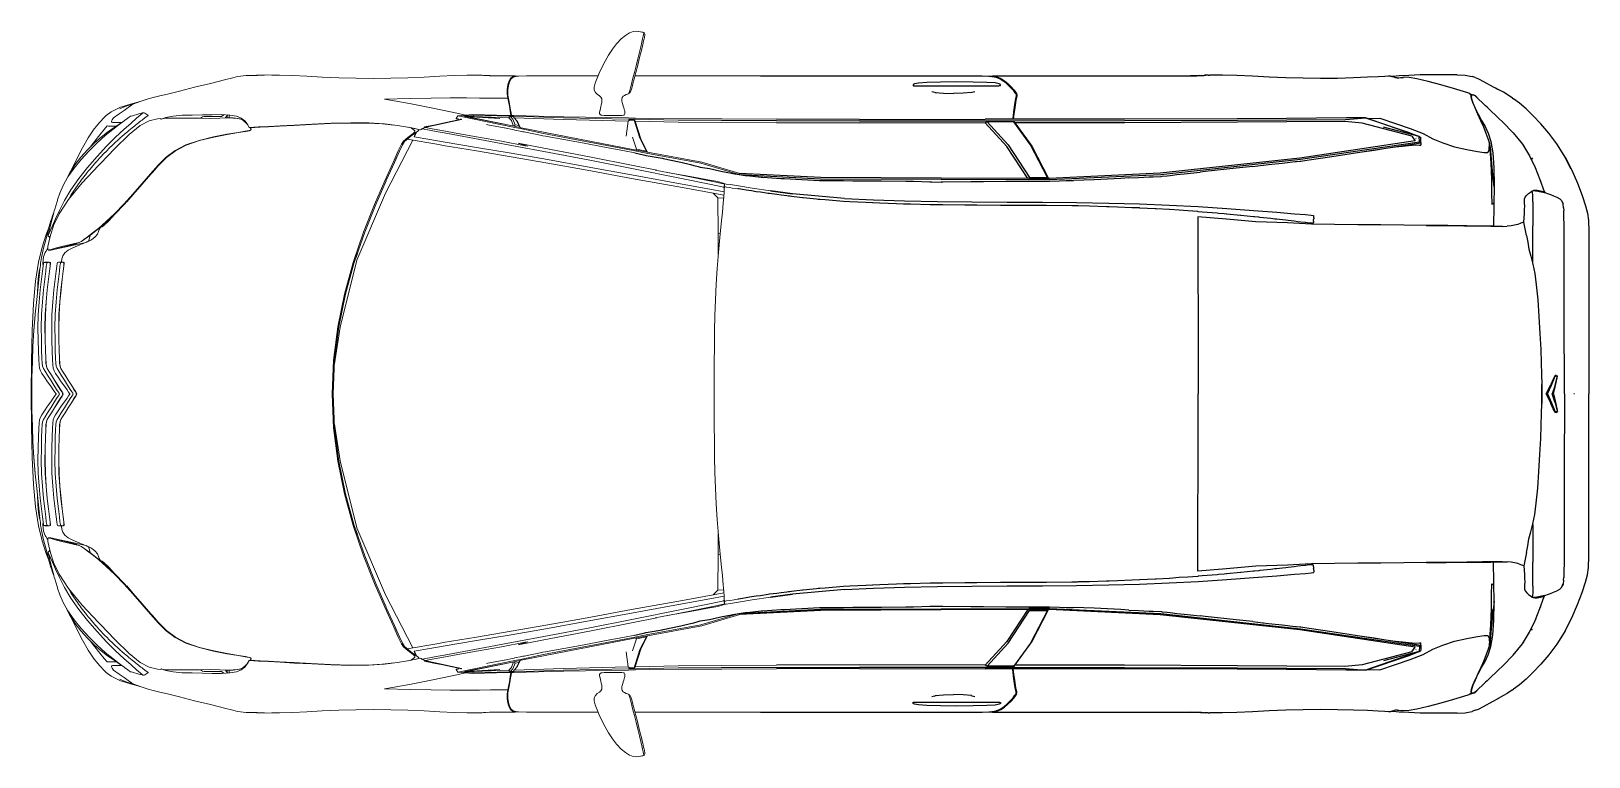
# Model space of a CAD drawing. Header units: millimetres. Extents: x -1608 to 2673, y -1019 to 974.
import ezdxf

# ---------------------------------------------------------------- set-up
doc = ezdxf.new("R2010")
doc.units = ezdxf.units.MM
doc.header["$MEASUREMENT"] = 0
for name, color, linetype, true_color in [('CITROEN C4  01', 7, 'Continuous', 0x9a0018), ('CITROEN C4  02', 7, 'Continuous', 0xadadad), ('CITROEN C4  03', 7, 'Continuous', 0x191922), ('CITROEN C4  05', 7, 'Continuous', 0x0f0f12), ('CITROEN C4  06', 7, 'Continuous', 0x610000), ('CITROEN C4  08', 7, 'Continuous', 0xe1e1e1)]:
    doc.layers.add(name, color=color, linetype=linetype, true_color=true_color)

msp = doc.modelspace()

# ---------------------------------------------------------------- linework, layer by layer
at = {"layer": 'CITROEN C4  01', "linetype": 'Continuous', "lineweight": 0}
for p, q in [((1.8, 940.5), (13.7, 952.9)), ((25.6, 962.7), (13.7, 952.9)), ((36.7, 969.6), (25.6, 962.7)), ((36.7, 969.6), (37.1, 969.8)), ((46.7, 973.2), (37.1, 969.8)), ((37.1, 969.8), (37.1, 969.8)), ((55, 974.2), (46.7, 973.2)), ((61.8, 973.7), (55, 974.2)), ((67.1, 972.6), (61.8, 973.7)), ((70.8, 971.8), (67.1, 972.6)), ((67.3, 931.6), (70.2, 943.9)), ((70.2, 943.9), (72.5, 953.6)), ((73.2, 971.3), (70.8, 971.8)), ((72.5, 953.6), (74.1, 960.7)), ((74.1, 942.6), (72.8, 936.8)), ((74.7, 971), (73.2, 971.3)), ((75.2, 965.3), (74.1, 960.7)), ((75.3, 948), (74.1, 942.6)), ((75.5, 970.8), (74.7, 971)), ((75.8, 968.1), (75.2, 965.3)), ((76.4, 952.9), (75.3, 948)), ((76, 970.7), (75.5, 970.8)), ((76.1, 969.5), (75.8, 968.1)), ((76.3, 970.5), (76, 970.7)), ((76.2, 970.1), (76.1, 969.5)), ((76.2, 970.1), (76.3, 970.5)), ((76.3, 970.5), (76.3, 970.5)), ((76.6, 970.1), (76.3, 970.5)), ((77.3, 956.9), (76.4, 952.9)), ((77, 969.2), (76.6, 970.1)), ((77.6, 967.9), (77, 969.2)), ((78, 959.9), (77.3, 956.9)), ((78.2, 966.2), (77.6, 967.9)), ((78.4, 961.6), (78, 959.9)), ((78.6, 964.3), (78.2, 966.2)), ((78.6, 962.3), (78.4, 961.6)), ((78.6, 962.5), (78.6, 964.3)), ((78.6, 962.3), (78.6, 962.5)), ((78.6, 962.5), (78.6, 962.5)), ((78.6, 962.3), (78.6, 962.3)), ((78.6, 962.3), (78.6, 962.3)), ((-21.2, 908.4), (-30.8, 891.5)), ((-21.2, 908.4), (-10.6, 924.9)), ((-20.2, 910), (-21.2, 908.4)), ((-21.2, 908.4), (-21.2, 908.4)), ((-10.6, 924.9), (1, 939.6)), ((1.8, 940.5), (1, 939.6)), ((1.8, 940.5), (1.8, 940.5)), ((59.2, 898.5), (63.6, 916.5)), ((66.1, 909.3), (62.3, 894)), ((63.6, 916.5), (67.3, 931.6)), ((69, 921), (66.1, 909.3)), ((71.1, 929.9), (69, 921)), ((72.8, 936.8), (71.1, 929.9)), ((-46.7, 858.8), (-52.7, 844.7)), ((-39.4, 874.7), (-46.7, 858.8)), ((-30.8, 891.5), (-39.4, 874.7)), ((-30.8, 891.5), (-30.8, 891.5)), ((45.7, 844.8), (49.8, 860.8)), ((49.8, 860.8), (54.4, 879.3)), ((53.8, 860.6), (50.2, 846.4)), ((58, 877.1), (53.8, 860.6)), ((54.4, 879.3), (59.2, 898.5)), ((62.3, 894), (58, 877.1)), ((-1159.6, 820), (-1200.3, 809.8)), ((-1115.3, 830.9), (-1159.6, 820)), ((-1076.8, 840.3), (-1115.3, 830.9)), ((-1053.4, 846.4), (-1076.8, 840.3)), ((-1041, 849.6), (-1053.4, 846.4)), ((-1011.9, 852.3), (-1008.5, 852.5)), ((-1008.5, 852.5), (-1002.9, 852.8)), ((-1002.9, 852.8), (-971.1, 853.3)), ((-988.9, 853), (-986.8, 853.1)), ((-960.1, 853.9), (-986.8, 853.1)), ((-986.8, 852.3), (-986.8, 852.3)), ((-983.2, 853.1), (-966.5, 853.5)), ((-971.1, 853.3), (-971.1, 853.3)), ((-966.5, 853.5), (-966.5, 853.5)), ((-960.1, 853.9), (-927, 853.4)), ((-946.2, 853.7), (-925.8, 853.5)), ((-927, 853.4), (-927, 853.4)), ((-890, 852.2), (-925.8, 853.5)), ((-925.8, 853.5), (-925.8, 853.5)), ((-850.8, 850.2), (-890, 852.2)), ((-808.1, 848), (-850.8, 850.2)), ((-762.8, 846.1), (-808.1, 848)), ((-715.7, 844.7), (-762.8, 846.1)), ((-667.8, 844.1), (-715.7, 844.7)), ((-619.9, 844.7), (-667.8, 844.1)), ((-572.8, 846.1), (-619.9, 844.7)), ((-527.5, 848), (-572.8, 846.1)), ((-484.8, 850.2), (-527.5, 848)), ((-445.6, 852.2), (-484.8, 850.2)), ((-410.5, 853.5), (-445.6, 852.2)), ((-380.4, 853.6), (-410.5, 853.5)), ((-380.4, 853.6), (-378.7, 853.5)), ((-380.4, 853.6), (-380.4, 853.6)), ((-378.7, 853.5), (-376.6, 853.4)), ((-376.6, 853.4), (-373.9, 853.3)), ((-373.9, 853.3), (-373.9, 853.3)), ((-373.9, 853.3), (-368.9, 853)), ((-370.1, 853.1), (-370.1, 853.1)), ((-358.6, 852.5), (-370.1, 853.1)), ((-365, 852.8), (-365, 852.8)), ((-346.1, 852), (-365, 852.8)), ((-359.2, 852.5), (-359.2, 852.5)), ((-359.2, 852.5), (-333.2, 851.6)), ((-353.4, 852.1), (-353.4, 852.1)), ((-353.4, 852.1), (-325.7, 851.3)), ((-348.2, 851.9), (-348.2, 851.9)), ((-326.5, 851.3), (-348.2, 851.9)), ((-344.4, 851.6), (-344.3, 851.6)), ((-328.9, 851.3), (-344.4, 851.6)), ((-336.2, 851.4), (-329.4, 851.3)), ((-336.2, 851.4), (-336.2, 851.4)), ((-329.4, 851.3), (-319.4, 851.3)), ((-319.4, 851.3), (-307, 851.3)), ((-307, 851.3), (-292.8, 851.3)), ((-299.5, 813.3), (-298.8, 821.4)), ((-298.5, 813.7), (-299.2, 805.6)), ((-298.8, 821.4), (-297.3, 830)), ((-298.5, 813.7), (-297.9, 817.5)), ((-296.4, 826.1), (-297.9, 817.5)), ((-297.7, 827.6), (-295.9, 827.6)), ((-297.7, 827.6), (-296.3, 826.4)), ((-297.7, 811.7), (-297, 819.8)), ((-297.3, 830), (-294.7, 838.1)), ((-297, 819.8), (-295.5, 828.5)), ((-293.8, 834.2), (-296.4, 826.1)), ((-295.5, 828.5), (-292.9, 836.5)), ((-294.7, 838.1), (-290.6, 844.5)), ((-292.9, 836.5), (-293.8, 834.2)), ((-292.9, 836.5), (-288.8, 843)), ((-292.8, 851.3), (-277.9, 851.3)), ((-290.6, 844.5), (-285, 849)), ((-288.8, 843), (-283.2, 847.5)), ((-285, 849), (-277.9, 851.3)), ((-283.2, 847.5), (-276.1, 849.8)), ((-277.9, 851.3), (-269.2, 850.9)), ((-276.1, 849.8), (-268.3, 850.9)), ((-276.1, 849.8), (-276.1, 849.8)), ((-269.2, 850.9), (-268.9, 850.9)), ((-268.3, 850.9), (-246.9, 851.3)), ((-246.9, 851.3), (-205.4, 851.3)), ((-205.4, 851.3), (-137.1, 851.3)), ((-137.1, 851.3), (-49.8, 851.3)), ((-60.9, 811.7), (-60.8, 820.3)), ((-60.8, 820.3), (-57.9, 831)), ((-60.8, 820.3), (-60.8, 820.3)), ((-57.9, 831), (-53.1, 843.3)), ((-52.7, 844.7), (-54.2, 840.5)), ((-53.1, 843.3), (-53.1, 843.3)), ((37.2, 811.3), (38.1, 814.6)), ((39.2, 818.8), (38.1, 814.6)), ((40.7, 824.6), (39.2, 818.8)), ((42.8, 833), (40.7, 824.6)), ((41.8, 814.7), (41, 811.9)), ((42.7, 818), (41.8, 814.7)), ((43.7, 821.5), (42.7, 818)), ((45.7, 844.8), (42.8, 833)), ((44.6, 825.1), (43.7, 821.5)), ((45.9, 829.7), (44.6, 825.1)), ((47.6, 836.4), (45.9, 829.7)), ((50.2, 846.4), (47.6, 836.4)), ((51.4, 851.3), (55.2, 851.3)), ((55.2, 851.3), (167.1, 851.3)), ((167.1, 851.3), (281.4, 851.3)), ((281.4, 851.3), (396.4, 851.3)), ((-1329.1, 775.7), (-1356.3, 767.4)), ((-1319, 777.4), (-1335.5, 772)), ((-1332.1, 770.5), (-1326, 774.4)), ((-1329.1, 775.7), (-1315.1, 779.4)), ((-1326, 774.4), (-1319, 777.4)), ((-1319, 777.4), (-1303, 782.9)), ((-1309.2, 780.8), (-1315.1, 779.4)), ((-1303, 782.9), (-1286.3, 788.2)), ((-1273, 791.7), (-1286.3, 788.2)), ((-1273, 791.7), (-1254.5, 796.3)), ((-1233.4, 801.4), (-1254.5, 796.3)), ((-1200.3, 809.8), (-1233.4, 801.4)), ((-566.8, 789.5), (-636.6, 787)), ((-636.6, 787), (-567.9, 775.5)), ((-567.9, 775.5), (-508.5, 763.9)), ((-508.4, 790.4), (-566.8, 789.5)), ((-456.2, 790.7), (-508.4, 790.4)), ((-411.5, 790.7), (-456.2, 790.7)), ((-375.5, 790.6), (-411.5, 790.7)), ((-346, 790.6), (-375.5, 790.6)), ((-320.8, 790.6), (-346, 790.6)), ((-297.9, 790.5), (-320.8, 790.6)), ((-299.8, 802.8), (-299.7, 806.7)), ((-299.6, 799.9), (-299.8, 802.8)), ((-299.7, 806.7), (-299.5, 813.3)), ((-299, 796.3), (-299.6, 799.9)), ((-299.5, 799.2), (-299.4, 800.6)), ((-299.2, 805.6), (-299.4, 800.6)), ((-297.9, 790.5), (-299, 796.3)), ((-298, 801.2), (-297.9, 805.2)), ((-297.8, 798.4), (-298, 801.2)), ((-297.9, 805.2), (-297.7, 811.7)), ((-296.1, 780.9), (-297.9, 790.5)), ((-297.2, 795), (-297.8, 798.4)), ((-296.2, 789.6), (-297.2, 795)), ((-294.5, 780.5), (-296.2, 789.6)), ((-293.8, 768.3), (-296.1, 780.9)), ((-292.5, 769.5), (-294.5, 780.5)), ((-60.9, 811.7), (-60.9, 811.7)), ((-57.4, 805.5), (-60.9, 811.7)), ((-57.4, 805.5), (-57.4, 805.5)), ((-52, 800.7), (-57.4, 805.5)), ((-46.3, 796.7), (-52, 800.7)), ((-42.1, 792.8), (-46.3, 796.7)), ((-42.4, 766.4), (-41.2, 771.6)), ((-42, 792.8), (-42, 792.8)), ((-39.8, 787.9), (-42, 792.8)), ((-42, 792.8), (-42, 792.8)), ((-41.2, 771.6), (-40, 777.1)), ((-40, 777.1), (-39.3, 782.6)), ((-39.3, 782.6), (-39.8, 787.9)), ((15.1, 787.6), (16.2, 792.1)), ((15.4, 782.5), (15.1, 787.6)), ((16.6, 777.1), (15.4, 782.5)), ((16.2, 792.1), (18.8, 795.2)), ((16.2, 792.1), (16.2, 792.1)), ((16.4, 777.9), (17.9, 772.9)), ((16.6, 777.1), (16.6, 777.1)), ((17.9, 772.9), (19.3, 768)), ((22.7, 797.8), (18.8, 795.2)), ((19.1, 795.6), (19.1, 795.6)), ((27.1, 799.9), (22.7, 797.8)), ((30.9, 801.5), (27.1, 799.9)), ((33.1, 802.4), (30.9, 801.5)), ((30.9, 801.5), (30.9, 801.5)), ((33.1, 802.4), (34.3, 802.9)), ((33.3, 802.5), (33.1, 802.4)), ((33.1, 802.4), (33.1, 802.4)), ((35, 803.3), (34.3, 802.9)), ((34.7, 803.1), (37.2, 811.3)), ((35.7, 803.9), (35, 803.3)), ((35.7, 803.9), (36.9, 804.9)), ((38.2, 806.2), (36.9, 804.9)), ((36.9, 804.9), (36.9, 804.9)), ((39.4, 807.6), (38.2, 806.2)), ((40.3, 809.2), (39.4, 807.6)), ((40.5, 810), (40.3, 809.2)), ((40.3, 809.3), (40.3, 809.3)), ((41, 811.9), (40.5, 810)), ((-1420.3, 723.2), (-1406.9, 738.2)), ((-1401.6, 742.2), (-1406.9, 738.2)), ((-1387.9, 752.7), (-1401.6, 742.2)), ((-1362.9, 765.1), (-1387.9, 752.7)), ((-1386.9, 727), (-1385.3, 730.3)), ((-1385.3, 730.3), (-1381.8, 736)), ((-1381.8, 736), (-1366.4, 747)), ((-1366.4, 747), (-1352.8, 756.3)), ((-1366, 717.9), (-1352.1, 728.3)), ((-1352.2, 766.1), (-1364.5, 761)), ((-1364.5, 761), (-1364.5, 761)), ((-1362.9, 765.1), (-1356.3, 767.4)), ((-1356.6, 764.6), (-1356.6, 764.6)), ((-1352.8, 756.3), (-1341.2, 764.3)), ((-1345.4, 768.7), (-1352.2, 766.1)), ((-1352.1, 728.3), (-1350.7, 729.3)), ((-1342.7, 735.3), (-1351.5, 728.7)), ((-1351.5, 728.7), (-1351.5, 728.7)), ((-1345.4, 768.7), (-1345.4, 768.7)), ((-1337.6, 738.9), (-1342.7, 735.3)), ((-1341.2, 764.3), (-1332.1, 770.5)), ((-1335, 740.3), (-1337.6, 738.9)), ((-1335, 740.3), (-1333.2, 740.9)), ((-1335, 740.3), (-1335, 740.3)), ((-1318.2, 735.1), (-1333.4, 721.9)), ((-1333.2, 740.9), (-1329.8, 741.9)), ((-1329.8, 741.9), (-1324.4, 743.4)), ((-1324.4, 743.4), (-1318.1, 745.1)), ((-1308.5, 743.4), (-1318.2, 735.1)), ((-1318.1, 745.1), (-1311.8, 746.9)), ((-1311.8, 746.9), (-1306.5, 748.4)), ((-1302.9, 748), (-1308.5, 743.4)), ((-1306.5, 748.4), (-1303.2, 749.4)), ((-1303.2, 749.4), (-1301.2, 749.8)), ((-1300.2, 749.8), (-1302.9, 748)), ((-1301.2, 749.8), (-1299.7, 750)), ((-1298.9, 750), (-1300.2, 749.8)), ((-1298.9, 750), (-1299.7, 750)), ((-1297.4, 749.7), (-1298.9, 750)), ((-1295.6, 748.9), (-1297.4, 749.7)), ((-1293.3, 747.4), (-1295.6, 748.9)), ((-1290.3, 745.4), (-1293.3, 747.4)), ((-1286.5, 742.8), (-1290.3, 745.4)), ((-1286.3, 742.6), (-1286.5, 742.8)), ((-1249.9, 732.2), (-1239.3, 736.7)), ((-1239.3, 736.7), (-1217.8, 740.9)), ((-1217.8, 740.9), (-1192.7, 743)), ((-1192.7, 743), (-1165.4, 743.9)), ((-1165.4, 743.9), (-1137.4, 744.2)), ((-1137.2, 738.5), (-1142.4, 734.8)), ((-1137.4, 744.2), (-1110.2, 744.8)), ((-1132.5, 740), (-1137.2, 738.5)), ((-1127.6, 740), (-1132.5, 740)), ((-1120.8, 740), (-1127.6, 740)), ((-1113.2, 740), (-1120.8, 740)), ((-1105.5, 740), (-1113.2, 740)), ((-1110.2, 744.8), (-1084.8, 744.9)), ((-1098.8, 740), (-1105.5, 740)), ((-1093.9, 740), (-1098.8, 740)), ((-1090.3, 740), (-1093.9, 740)), ((-1087.6, 740), (-1090.3, 740)), ((-1085.4, 740), (-1087.6, 740)), ((-1078.9, 744.6), (-1085.4, 740)), ((-1084.8, 744.9), (-1062.4, 743.8)), ((-1074.2, 735.7), (-1069.5, 742.3)), ((-1067.5, 744.1), (-1069.5, 742.3)), ((-1069.5, 742.3), (-1069.3, 735.8)), ((-1064.3, 743.9), (-1064.3, 738.3)), ((-1064.3, 735.8), (-1064.3, 738.3)), ((-1062.4, 743.8), (-1044, 740.9)), ((-1044, 740.9), (-1030.7, 735.4)), ((-1030.7, 735.4), (-1021.2, 727.9)), ((-1021.2, 727.9), (-1014.3, 719.2)), ((-508.5, 763.9), (-451.2, 751.8)), ((-451.2, 751.8), (-413.1, 743.4)), ((-425.8, 732.5), (-451, 727.1)), ((-450.6, 726), (-425.4, 731.4)), ((-428.3, 732), (-429.1, 732.1)), ((-425.8, 732.4), (-425.8, 732.5)), ((-425.7, 732.1), (-425.8, 732.4)), ((-425.5, 731.8), (-425.7, 732.1)), ((-425.4, 731.4), (-425.5, 731.8)), ((-408.5, 728.1), (-408.5, 728.1)), ((-291.3, 753.8), (-293.8, 768.3)), ((-290.6, 758.5), (-292.5, 769.5)), ((-289.3, 742.5), (-291.3, 753.8)), ((-288.9, 749.1), (-290.6, 758.5)), ((-287.8, 743), (-288.9, 749.1)), ((-287.7, 742.4), (-287.8, 743)), ((-45.8, 751.8), (-45.9, 750.3)), ((-45.9, 750.3), (-45.6, 747.7)), ((-45.9, 750.3), (-45.9, 750.3)), ((-45.3, 754.4), (-45.8, 751.8)), ((-45.8, 751.8), (-45.8, 751.8)), ((-45.6, 747.7), (-44.2, 745.6)), ((-45.6, 747.7), (-45.6, 747.7)), ((-45.3, 754.2), (-44.5, 757.5)), ((-45.3, 754.4), (-44.8, 756.1)), ((-45.3, 754.4), (-45.3, 754.4)), ((-45.3, 754.2), (-45.3, 754.2)), ((-45.3, 754.2), (-45.3, 754.2)), ((-44.5, 757.5), (-43.5, 761.6)), ((-43.9, 745.1), (-44.2, 745.6)), ((-43.9, 745.1), (-43.9, 745.1)), ((-41.8, 743.8), (-43.9, 745.1)), ((-43.5, 761.6), (-42.4, 766.4)), ((-38.4, 743.1), (-41.8, 743.8)), ((-33.3, 742.9), (-38.4, 743.1)), ((-26.4, 742.9), (-33.3, 742.9)), ((-17.5, 742.9), (-26.4, 742.9)), ((-7.7, 742.9), (-17.5, 742.9)), ((1.9, 742.9), (-7.7, 742.9)), ((10.1, 742.9), (1.9, 742.9)), ((15.8, 742.9), (10.1, 742.9)), ((19.5, 743.1), (15.8, 742.9)), ((19.3, 768), (20.7, 763.5)), ((21.7, 743.8), (19.5, 743.1)), ((20.7, 763.5), (21.8, 759.6)), ((22.7, 745.1), (21.7, 743.8)), ((21.8, 759.6), (22.7, 756.5)), ((22.7, 756.5), (23.3, 754.4)), ((23.4, 747.1), (22.7, 745.1)), ((23.3, 754.4), (23.4, 753.7)), ((23.4, 747.1), (23.5, 747.7)), ((23.4, 747.1), (23.4, 747.1)), ((23.5, 747.7), (23.8, 750.3)), ((23.8, 750.3), (23.7, 751.3)), ((-1434.5, 705.7), (-1451, 681)), ((-1436.6, 667.8), (-1419.8, 689.4)), ((-1428.8, 713), (-1434.5, 705.7)), ((-1420.3, 723.2), (-1428.8, 713)), ((-1426.4, 667.6), (-1404.3, 687.2)), ((-1419.8, 689.4), (-1407.7, 704.1)), ((-1415.3, 683.2), (-1398, 696.4)), ((-1407.7, 704.1), (-1398.8, 713.7)), ((-1404.3, 687.2), (-1383.8, 704.1)), ((-1395.8, 713.5), (-1398.8, 713.7)), ((-1398, 696.4), (-1382.6, 707.3)), ((-1391.6, 713.5), (-1395.8, 713.5)), ((-1385.5, 713.5), (-1391.6, 713.5)), ((-1387.1, 725.1), (-1386.9, 727)), ((-1386.3, 724), (-1387.1, 725.1)), ((-1384.7, 723.3), (-1386.3, 724)), ((-1377.2, 713.5), (-1385.5, 713.5)), ((-1381.9, 723), (-1384.7, 723.3)), ((-1383.8, 704.1), (-1366, 717.9)), ((-1382.6, 707.3), (-1370, 715.9)), ((-1377.7, 722.9), (-1381.9, 723)), ((-1371.6, 722.9), (-1377.7, 722.9)), ((-1373.5, 713.5), (-1377.2, 713.5)), ((-1353, 704.3), (-1375.9, 682.9)), ((-1363.3, 722.9), (-1371.6, 722.9)), ((-1370, 715.9), (-1360.8, 722.6)), ((-1360.4, 722.9), (-1363.3, 722.9)), ((-1333.4, 721.9), (-1353, 704.3)), ((-1014.3, 719.2), (-1008.6, 709.8)), ((-1008.6, 709.8), (-983.5, 711.1)), ((-1005.5, 708.2), (-1004, 708.5)), ((-1004, 708.5), (-994.5, 709.5)), ((-1003.2, 708.7), (-1004, 708.5)), ((-1002.7, 708.8), (-1003.2, 708.7)), ((-1002.4, 708.8), (-1002.7, 708.8)), ((-1002.3, 708.8), (-1002.4, 708.8)), ((-1002.3, 708.8), (-1002.3, 708.8)), ((-1002.3, 708.8), (-1002.3, 708.8)), ((-1002.2, 708.8), (-992.9, 710)), ((-994.5, 709.5), (-978.8, 710.6)), ((-992.9, 710), (-977.3, 711.2)), ((-977.3, 711.2), (-992.9, 710)), ((-992.9, 710), (-992.9, 710)), ((-983.5, 711.1), (-956.1, 712.6)), ((-978.8, 710.6), (-956, 711.8)), ((-977.3, 711.2), (-954.6, 712.6)), ((-956.1, 712.6), (-924.1, 714.3)), ((-956, 711.8), (-925.5, 713.3)), ((-954.6, 712.6), (-924.1, 714.3)), ((-925.5, 713.3), (-886.4, 715.3)), ((-924.1, 714.3), (-885.1, 716.4)), ((-924.1, 714.3), (-885.1, 716.4)), ((-886.4, 715.3), (-838.2, 717.9)), ((-885.1, 716.4), (-836.9, 719)), ((-885.1, 716.4), (-836.9, 719)), ((-838.2, 717.9), (-785.3, 720.3)), ((-836.9, 719), (-783.7, 721.4)), ((-785.3, 720.3), (-732.2, 721.9)), ((-783.7, 721.4), (-729.8, 722.8)), ((-732.2, 721.9), (-683.4, 721.9)), ((-729.8, 722.8), (-679.6, 722.6)), ((-683.4, 721.9), (-643.4, 719.7)), ((-679.6, 722.6), (-637.3, 719.9)), ((-643.4, 719.7), (-611.5, 716)), ((-637.3, 719.9), (-600.8, 715.4)), ((-600.8, 715.4), (-568.4, 709.6)), ((-565.7, 687.6), (-573.1, 682)), ((-571.8, 710.2), (-561.8, 708.2)), ((-560.7, 688.1), (-569.2, 681.9)), ((-568.4, 709.6), (-537.9, 703.3)), ((-558.6, 693.1), (-565.7, 687.6)), ((-563.9, 708.6), (-553.9, 700.1)), ((-561.8, 708.2), (-549.9, 705.7)), ((-552.5, 694), (-560.7, 688.1)), ((-560.7, 688.1), (-552.5, 694)), ((-554, 697.5), (-558.6, 693.1)), ((-553.9, 700.1), (-554, 697.5)), ((-552.5, 694), (-552.5, 694)), ((-552.4, 694.1), (-549.2, 696.4)), ((-549.9, 705.7), (-543.9, 703.9)), ((-543.9, 703.9), (-542.9, 701.8)), ((-543.7, 701.1), (-543, 701.8)), ((-537.9, 703.3), (-536.6, 704.1)), ((-536.6, 704.1), (-535.3, 704.8)), ((-535.3, 704.8), (-534, 705.6)), ((-534, 705.6), (-532.5, 706.4)), ((-532.5, 706.4), (-531, 707.2)), ((-532.5, 706.4), (-532.5, 706.4)), ((-531, 707.2), (-529.6, 708.1)), ((-531, 707.2), (-531, 707.2)), ((-529.6, 708.1), (-528.3, 708.9)), ((-529.6, 708.1), (-529.6, 708.1)), ((-528.3, 708.9), (-527.3, 709.6)), ((-527.3, 709.6), (-526.8, 710.2)), ((-526.8, 710.2), (-526.6, 710.7)), ((-501.4, 716.4), (-526.7, 711.1)), ((-526.7, 711.1), (-526.6, 711)), ((-526.6, 711), (-526.5, 710.7)), ((-526.6, 710.7), (-526.6, 711)), ((-526.5, 710.7), (-526.4, 710.4)), ((-526.4, 710.4), (-526.2, 710)), ((-526.2, 710), (-501, 715.3)), ((-526.2, 710), (-525.1, 709.7)), ((-525.1, 709.7), (-519.6, 708.7)), ((-519.6, 713), (-521, 712.3)), ((-519.6, 713), (-519.6, 713)), ((-519.6, 708.7), (-505.7, 706.2)), ((-505.7, 706.2), (-478.9, 701.3)), ((-476.2, 721.8), (-501.4, 716.4)), ((-501, 715.3), (-475.8, 720.7)), ((-478.9, 701.3), (-435, 693.4)), ((-451, 727.1), (-476.2, 721.8)), ((-475.8, 720.7), (-450.6, 726)), ((-435, 693.4), (-379, 683.2)), ((-387.2, 724), (-387.2, 724)), ((-352.5, 717.2), (-356.4, 718)), ((-352.5, 717.2), (-352.5, 717.2)), ((-1467.2, 653.4), (-1482.8, 623.8)), ((-1471.3, 627.9), (-1453, 648.4)), ((-1470.5, 622), (-1448.8, 645.6)), ((-1451, 681), (-1467.2, 653.4)), ((-1453, 648.4), (-1433.9, 667.3)), ((-1448.8, 645.6), (-1426.4, 667.6)), ((-1445.8, 655.5), (-1436.6, 667.8)), ((-1433.9, 667.3), (-1415.3, 683.2)), ((-1400.9, 657.9), (-1427, 630)), ((-1375.9, 682.9), (-1400.9, 657.9)), ((-599, 645.3), (-613.2, 613.3)), ((-595.5, 644.4), (-609.7, 613.1)), ((-590.5, 663.4), (-599, 645.3)), ((-587.1, 662.1), (-595.5, 644.4)), ((-584.9, 672.2), (-590.5, 663.4)), ((-581.8, 670.9), (-587.1, 662.1)), ((-573.1, 682), (-584.9, 672.2)), ((-582.1, 670.5), (-581.8, 670.9)), ((-576.8, 675.8), (-581.8, 670.9)), ((-569.3, 681.8), (-576.8, 675.8)), ((-569.3, 681.8), (-569.3, 681.8)), ((-379, 683.2), (-315.7, 671.6)), ((-315.7, 671.6), (-250.1, 659.4)), ((-250.1, 659.4), (-243.4, 658.2)), ((-249.4, 659.8), (-243.4, 658.2)), ((-144.1, 676.8), (-159.2, 679.7)), ((-88, 666.1), (-144.1, 676.8)), ((-32.3, 655.5), (-88, 666.1)), ((22.4, 645.1), (-32.3, 655.5)), ((51.1, 639.8), (22.4, 645.1)), ((-1501, 586.8), (-1487.7, 607)), ((-1482.8, 623.8), (-1497.5, 593.6)), ((-1490.3, 597.8), (-1470.5, 622)), ((-1487.7, 607), (-1471.3, 627.9)), ((-1452.9, 600), (-1477.2, 569.2)), ((-1427, 630), (-1452.9, 600)), ((-613.2, 613.3), (-636, 562.9)), ((-632.2, 563.9), (-609.7, 613.1)), ((-609.7, 613.1), (-601.7, 630.6)), ((-607.5, 618), (-609.7, 613.1)), ((-1519.8, 550.3), (-1507.1, 573.6)), ((-1510.6, 567.2), (-1510.8, 566.9)), ((-1501.6, 585.6), (-1510.6, 567.2)), ((-1507.1, 573.6), (-1490.3, 597.8)), ((-1501.6, 585.6), (-1501, 586.8)), ((-1497.5, 593.6), (-1499.5, 589.1)), ((-1477.2, 569.2), (-1498.8, 538.5)), ((-1263.9, 598.6), (-1274.4, 586.3)), ((-636, 562.9), (-664.2, 497.9)), ((-632.6, 563.1), (-660.9, 498.2)), ((-642.7, 539.9), (-632.6, 563.1)), ((-632.6, 563.1), (-632.6, 563.1)), ((107, 592.4), (145.2, 585.3)), ((107, 592.4), (111.3, 592)), ((145.2, 585.3), (187.8, 577.6)), ((187.8, 577.6), (223.3, 571.2)), ((223.3, 571.2), (251.7, 566)), ((251.7, 566), (273.4, 561.9)), ((273.4, 561.9), (288.3, 558.6)), ((288.3, 558.6), (296.6, 555.9)), ((338.8, 580.9), (336.7, 581.3)), ((-1535.3, 510.7), (-1529, 529)), ((-1529, 529), (-1529.4, 527.5)), ((-1529, 529), (-1519.8, 550.3)), ((-1498.8, 538.5), (-1516.4, 509)), ((-1327.9, 525.1), (-1345.3, 504.9)), ((295.4, 519.5), (293.9, 501.3)), ((296.4, 532.4), (295.4, 519.5)), ((296, 544.8), (296.2, 545.7)), ((296.1, 545.5), (296, 544.7)), ((296, 544), (296, 544.8)), ((296, 544.7), (296, 544)), ((296, 544), (296.1, 543.6)), ((296, 544), (296, 543.8)), ((296.1, 543.6), (296, 543.8)), ((296.1, 543.6), (296.1, 543.5)), ((296.2, 545.7), (296.3, 546.6)), ((296.4, 547), (296.3, 546.6)), ((296.6, 547.7), (296.4, 547)), ((296.9, 540.9), (296.4, 532.4)), ((296.6, 555.9), (298.5, 554.7)), ((296.8, 548.8), (296.6, 547.7)), ((296.8, 548.8), (296.9, 549.2)), ((296.8, 548.8), (296.8, 548.8)), ((297.2, 550.5), (296.9, 549.2)), ((297.3, 546), (296.9, 540.9)), ((297.2, 550.5), (297.4, 551.4)), ((297.3, 546.7), (297.3, 546)), ((300.5, 546.2), (297.3, 546.7)), ((297.6, 552.6), (297.4, 551.4)), ((297.4, 551.4), (297.4, 551.4)), ((297.8, 553.3), (297.6, 552.6)), ((298, 554), (297.8, 553.3)), ((298, 554), (298.1, 554.3)), ((298.1, 554.3), (298.3, 554.7)), ((298.1, 554.3), (298.1, 554.3)), ((298.3, 554.7), (302.3, 554.3)), ((302.3, 554.3), (313.7, 552.6)), ((313.7, 552.6), (336.2, 548.9)), ((373.7, 542.9), (336.2, 548.9)), ((423.7, 535.5), (373.7, 542.9)), ((373.7, 542.9), (373.7, 542.9)), ((373.7, 542.9), (423.8, 535.5)), ((-1545.8, 475.9), (-1549.3, 466.6)), ((-1547.6, 468.6), (-1546, 474.8)), ((-1545.5, 477.1), (-1546, 474.8)), ((-1546, 474.8), (-1546, 474.8)), ((-1545.5, 477.1), (-1544.6, 480.6)), ((-1545.5, 477.1), (-1545.5, 477.1)), ((-1543, 485.6), (-1544.6, 480.6)), ((-1544.6, 480.6), (-1544.6, 480.6)), ((-1540.2, 494.6), (-1543, 485.6)), ((-1530.3, 481.8), (-1541.1, 458.3)), ((-1535.9, 508.9), (-1540.2, 494.6)), ((-1535.9, 508.9), (-1535.3, 510.7)), ((-1535.3, 510.7), (-1535.3, 510.7)), ((-1516.4, 509), (-1530.3, 481.8)), ((-1396, 452.2), (-1378.2, 471.1)), ((-664.2, 497.9), (-694.3, 421.8)), ((-660.9, 498.2), (-691.1, 422.1)), ((291.7, 476.7), (288.4, 444.6)), ((293.9, 501.3), (291.7, 476.7)), ((-1559.9, 434.1), (-1566.6, 415.7)), ((-1560.4, 431.4), (-1561.4, 426.9)), ((-1559.7, 434.8), (-1560.4, 431.4)), ((-1559, 437.8), (-1559.7, 434.8)), ((-1557.2, 444.1), (-1559, 437.8)), ((-1557.4, 430.1), (-1558.9, 424.3)), ((-1557.4, 430.1), (-1553, 447.5)), ((-1556.3, 447.2), (-1557.2, 444.1)), ((-1554.9, 451.5), (-1556.3, 447.2)), ((-1552.6, 457.6), (-1554.9, 451.5)), ((-1549.1, 439.7), (-1554.8, 427.3)), ((-1553, 447.5), (-1550.1, 458.9)), ((-1549.3, 466.6), (-1552.6, 457.6)), ((-1550.1, 458.9), (-1547.6, 468.6)), ((-1541.1, 458.3), (-1549.1, 439.7)), ((-1422.6, 423.5), (-1420.9, 428.9)), ((-1420.9, 428.9), (-1419.7, 432.2)), ((-1419.7, 432.2), (-1418.8, 434)), ((-1418.8, 434), (-1417.6, 435)), ((-1417.6, 435), (-1416, 435.6)), ((-1416, 435.6), (-1413.4, 436.6)), ((-1413.4, 436.6), (-1407.5, 441.1)), ((-1407.5, 441.1), (-1396, 452.2)), ((288.4, 444.6), (284.7, 407)), ((-1566.6, 415.7), (-1577.7, 380.9)), ((-1569.6, 394.7), (-1572.9, 381.7)), ((-1566.2, 407.6), (-1569.6, 394.7)), ((-1563.3, 418.9), (-1566.2, 407.6)), ((-1562.3, 422.9), (-1563.3, 418.9)), ((-1561.4, 426.9), (-1562.3, 422.9)), ((-1560.6, 418), (-1561.4, 414.6)), ((-1561.2, 412.9), (-1561.4, 414.6)), ((-1561.2, 427.4), (-1561.2, 427.4)), ((-1560.5, 415.6), (-1561.2, 413.5)), ((-1561.2, 412.9), (-1561, 412)), ((-1561, 412), (-1560.2, 410.6)), ((-1558.9, 424.3), (-1560.6, 418)), ((-1558.6, 419.7), (-1560.5, 415.6)), ((-1560.2, 410.6), (-1558.9, 409.2)), ((-1558.9, 409.2), (-1557.4, 407.3)), ((-1554.8, 427.3), (-1558.6, 419.7)), ((-1558.4, 426.3), (-1558.4, 426.3)), ((-1557.4, 407.3), (-1556.8, 406.2)), ((-1557.4, 407.3), (-1557.4, 407.3)), ((-1490.4, 386.5), (-1511.5, 381.9)), ((-1469.5, 391.1), (-1490.4, 386.5)), ((-1458.1, 393.7), (-1469.5, 391.1)), ((-1463.5, 391.6), (-1463.6, 391.5)), ((-1458.1, 393.7), (-1463.5, 391.6)), ((-1457.2, 394), (-1458.2, 393.6)), ((-1458.1, 393.6), (-1457.2, 394)), ((-1457.2, 394), (-1442.9, 400.9)), ((-1442.6, 401.1), (-1457.1, 394)), ((-1457.1, 394), (-1456.9, 394.2)), ((-1441.8, 401.4), (-1456.9, 394.1)), ((-1456.9, 394.1), (-1456.8, 394.2)), ((-1442.2, 401.3), (-1432.1, 409)), ((-1441.8, 401.4), (-1441.8, 401.4)), ((-1432.1, 409), (-1426, 416.7)), ((-1426, 416.7), (-1422.6, 423.5)), ((-694.3, 421.8), (-723, 338.4)), ((-691.1, 422.1), (-719.9, 338.6)), ((284.7, 407), (280.9, 365.7)), ((-1577.7, 380.9), (-1587.8, 339.2)), ((-1580.9, 346.8), (-1581.7, 341.8)), ((-1579.8, 352.8), (-1580.9, 346.8)), ((-1578.2, 360.3), (-1579.8, 352.8)), ((-1575.9, 369.7), (-1578.2, 360.3)), ((-1572.9, 381.7), (-1575.9, 369.7)), ((-1575.4, 345.9), (-1575.6, 335.5)), ((-1574, 354.5), (-1575.4, 345.9)), ((-1569.7, 366), (-1574, 354.5)), ((-1569.7, 366), (-1567.9, 369.1)), ((-1567.9, 369.1), (-1563.7, 375.2)), ((-1563.7, 375.2), (-1562.4, 377.2)), ((-1554, 372.6), (-1558.5, 372.3)), ((-1549.4, 373.6), (-1554, 372.6)), ((-1541.9, 375.2), (-1549.4, 373.6)), ((-1529.7, 377.9), (-1541.9, 375.2)), ((-1511.5, 381.9), (-1529.7, 377.9)), ((-1524.5, 340.8), (-1523.4, 348.7)), ((-1523.4, 348.7), (-1520.9, 356.8)), ((-1520.9, 356.8), (-1515.7, 365)), ((-1515.7, 365), (-1506.5, 372.8)), ((-1506.5, 372.8), (-1491.9, 380.1)), ((-1491.9, 380.1), (-1484, 383)), ((-719.9, 338.6), (-711.5, 362.9)), ((280.9, 365.7), (277.5, 322.6)), ((-1587.8, 339.2), (-1596.1, 287.5)), ((-1589.1, 323.5), (-1589.1, 323.5)), ((-1589.1, 323.5), (-1589.1, 323.5)), ((-1585.9, 301.2), (-1589, 272.9)), ((-1583.9, 319.6), (-1585.9, 301.2)), ((-1585, 304.2), (-1585.9, 301.2)), ((-1582.8, 330.8), (-1583.9, 319.6)), ((-1582.2, 337.4), (-1582.8, 330.8)), ((-1581.7, 341.8), (-1582.2, 337.4)), ((-1575.6, 335.5), (-1575.5, 329.2)), ((-1555.7, 310), (-1555.7, 310)), ((-1524.7, 339.4), (-1524.5, 340.8)), ((-723, 338.4), (-746.9, 251.3)), ((-719.9, 338.6), (-744, 251.5)), ((277.5, 322.6), (274.8, 279.4)), ((-1596.1, 287.5), (-1601.6, 226.4)), ((-1594.3, 293.6), (-1594.3, 293.6)), ((-1594.3, 293.6), (-1594.3, 293.6)), ((-1594.3, 293.6), (-1594.3, 293.6)), ((-1589, 272.9), (-1592.8, 237.1)), ((274.8, 279.4), (272.8, 236.3)), ((-1601.6, 226.4), (-1605.4, 152.1)), ((-1592.8, 237.1), (-1596.8, 196.3)), ((-746.9, 251.3), (-765.2, 161.5)), ((-744, 251.5), (-762.4, 161.7)), ((272.8, 236.3), (271.4, 193.1)), ((-1596.9, 195.1), (-1600.7, 152)), ((-1596.8, 196.3), (-1600.4, 152.9)), ((-1595.9, 205.6), (-1596.9, 195.1)), ((-1596.8, 196.3), (-1596.8, 196.3)), ((271.4, 193.1), (270.5, 150)), ((-1605.4, 152.1), (-1607.5, 67.4)), ((-1600.7, 152), (-1603.7, 108.6)), ((-1600.4, 152.9), (-1603.1, 109.2)), ((-765.2, 161.5), (-776.9, 69.9)), ((-762.4, 161.7), (-774.2, 70)), ((270.5, 150), (269.9, 106.8)), ((-1603.7, 108.6), (-1605.8, 64.9)), ((-1603.1, 109.2), (-1604.9, 65.4)), ((-1604.7, 99.3), (-1604.7, 99.3)), ((-1604.1, 123), (-1604.1, 123.1)), ((269.9, 106.8), (269.6, 63.7)), ((-1607.5, 67.4), (-1608.1, -22.6)), ((-1605.8, 64.9), (-1607.1, 21.2)), ((-1604.9, 65.4), (-1606, 21.4)), ((-776.9, 69.9), (-781.1, -22.6)), ((-774.2, 70), (-778.4, -22.6)), ((269.6, 63.7), (269.5, 20.5)), ((-1607.1, 21.2), (-1607.5, -22.6)), ((-1606, 21.4), (-1606.4, -22.6)), ((269.5, 20.5), (269.5, -22.6)), ((-1607.5, -112.6), (-1608.1, -22.6)), ((-1607.1, -66.4), (-1607.5, -22.6)), ((-1606, -66.6), (-1606.4, -22.6)), ((-1501.9, -22.6), (-1503, -22.6)), ((-1501.9, -22.6), (-1503, -22.6)), ((-776.9, -115.2), (-781.1, -22.6)), ((-774.2, -115.2), (-778.4, -22.6)), ((269.5, -65.8), (269.5, -22.6)), ((-1605.8, -110.2), (-1607.1, -66.4)), ((-1604.9, -110.6), (-1606, -66.6)), ((269.6, -108.9), (269.5, -65.8)), ((-1605.4, -197.4), (-1607.5, -112.6)), ((-1603.7, -153.8), (-1605.8, -110.2)), ((-1603.1, -154.5), (-1604.9, -110.6)), ((-765.2, -206.8), (-776.9, -115.2)), ((-762.4, -206.9), (-774.2, -115.2)), ((269.9, -152.1), (269.6, -108.9)), ((-1604.7, -144.5), (-1604.7, -144.5)), ((-1604.1, -168.2), (-1604.1, -168.3)), ((-1600.7, -197.2), (-1603.7, -153.8)), ((-1600.4, -198.1), (-1603.1, -154.5)), ((270.5, -195.2), (269.9, -152.1)), ((-1601.6, -271.6), (-1605.4, -197.4)), ((-1596.9, -240.3), (-1600.7, -197.2)), ((-1596.8, -241.6), (-1600.4, -198.1)), ((-746.9, -296.6), (-765.2, -206.8)), ((-744, -296.8), (-762.4, -206.9)), ((271.4, -238.4), (270.5, -195.2)), ((-1595.9, -250.9), (-1596.9, -240.3)), ((-1592.8, -282.4), (-1596.8, -241.6)), ((-1596.8, -241.6), (-1596.8, -241.6)), ((272.8, -281.5), (271.4, -238.4)), ((-1596.1, -332.8), (-1601.6, -271.6)), ((-1589, -318.1), (-1592.8, -282.4)), ((-723, -383.6), (-746.9, -296.6)), ((-719.9, -383.9), (-744, -296.8)), ((274.8, -324.7), (272.8, -281.5)), ((-1587.8, -384.4), (-1596.1, -332.8)), ((-1594.3, -338.9), (-1594.3, -338.9)), ((-1594.3, -338.9), (-1594.3, -338.9)), ((-1594.3, -338.9), (-1594.3, -338.9)), ((-1585.9, -346.4), (-1589, -318.1)), ((277.5, -367.8), (274.8, -324.7)), ((-1589.1, -368.7), (-1589.1, -368.7)), ((-1589.1, -368.7), (-1589.1, -368.7)), ((-1577.7, -426.2), (-1587.8, -384.4)), ((-1585, -349.4), (-1585.9, -346.4)), ((-1583.9, -364.9), (-1585.9, -346.4)), ((-1582.8, -376.1), (-1583.9, -364.9)), ((-1582.2, -382.6), (-1582.8, -376.1)), ((-1581.7, -387.1), (-1582.2, -382.6)), ((-1575.6, -380.7), (-1575.5, -374.4)), ((-1575.4, -391.1), (-1575.6, -380.7)), ((-1555.7, -355.2), (-1555.7, -355.2)), ((-1524.7, -384.6), (-1524.5, -386)), ((-694.3, -467), (-723, -383.6)), ((-719.9, -383.9), (-711.5, -408.1)), ((-691.1, -467.3), (-719.9, -383.9)), ((280.9, -411), (277.5, -367.8)), ((-1580.9, -392), (-1581.7, -387.1)), ((-1579.8, -398), (-1580.9, -392)), ((-1578.2, -405.5), (-1579.8, -398)), ((-1575.9, -415), (-1578.2, -405.5)), ((-1566.6, -460.9), (-1577.7, -426.2)), ((-1572.9, -426.9), (-1575.9, -415)), ((-1574, -399.8), (-1575.4, -391.1)), ((-1569.7, -411.2), (-1574, -399.8)), ((-1569.6, -440), (-1572.9, -426.9)), ((-1569.7, -411.2), (-1567.9, -414.3)), ((-1567.9, -414.3), (-1563.7, -420.5)), ((-1563.7, -420.5), (-1562.4, -422.4)), ((-1554, -417.8), (-1558.5, -417.5)), ((-1549.4, -418.8), (-1554, -417.8)), ((-1541.9, -420.5), (-1549.4, -418.8)), ((-1529.7, -423.1), (-1541.9, -420.5)), ((-1511.5, -427.1), (-1529.7, -423.1)), ((-1524.5, -386), (-1523.4, -393.9)), ((-1523.4, -393.9), (-1520.9, -402.1)), ((-1520.9, -402.1), (-1515.7, -410.2)), ((-1515.7, -410.2), (-1506.5, -418)), ((-1490.4, -431.8), (-1511.5, -427.1)), ((-1506.5, -418), (-1491.9, -425.3)), ((-1491.9, -425.3), (-1484, -428.2)), ((284.7, -452.3), (280.9, -411)), ((-1566.2, -452.8), (-1569.6, -440)), ((-1559.9, -479.3), (-1566.6, -460.9)), ((-1563.3, -464.2), (-1566.2, -452.8)), ((-1562.3, -468.1), (-1563.3, -464.2)), ((-1561.4, -472.1), (-1562.3, -468.1)), ((-1561.2, -458.1), (-1561.4, -459.9)), ((-1560.6, -463.2), (-1561.4, -459.9)), ((-1561.2, -458.1), (-1561, -457.3)), ((-1560.5, -460.9), (-1561.2, -458.7)), ((-1561, -457.3), (-1560.2, -455.9)), ((-1558.9, -469.5), (-1560.6, -463.2)), ((-1558.6, -464.9), (-1560.5, -460.9)), ((-1560.2, -455.9), (-1558.9, -454.4)), ((-1558.9, -454.4), (-1557.4, -452.6)), ((-1557.4, -475.3), (-1558.9, -469.5)), ((-1554.8, -472.5), (-1558.6, -464.9)), ((-1557.4, -452.6), (-1556.8, -451.4)), ((-1557.4, -452.6), (-1557.4, -452.6)), ((-1469.5, -436.4), (-1490.4, -431.8)), ((-1458.1, -438.9), (-1469.5, -436.4)), ((-1463.5, -436.8), (-1463.6, -436.7)), ((-1458.1, -438.9), (-1463.5, -436.8)), ((-1457.2, -439.3), (-1458.2, -438.9)), ((-1458.1, -438.9), (-1457.2, -439.3)), ((-1457.2, -439.3), (-1442.9, -446.2)), ((-1442.6, -446.3), (-1457.1, -439.3)), ((-1457.1, -439.3), (-1456.9, -439.4)), ((-1441.8, -446.7), (-1456.9, -439.4)), ((-1456.9, -439.4), (-1456.8, -439.4)), ((-1442.2, -446.5), (-1432.1, -454.3)), ((-1441.8, -446.7), (-1441.8, -446.7)), ((-1432.1, -454.3), (-1426, -461.9)), ((-1426, -461.9), (-1422.6, -468.8)), ((-1422.6, -468.8), (-1420.9, -474.2)), ((-664.2, -543.1), (-694.3, -467)), ((-660.9, -543.4), (-691.1, -467.3)), ((288.4, -489.9), (284.7, -452.3)), ((-1560.4, -476.6), (-1561.4, -472.1)), ((-1561.2, -472.6), (-1561.2, -472.6)), ((-1559.7, -480.1), (-1560.4, -476.6)), ((-1559, -483), (-1559.7, -480.1)), ((-1557.2, -489.4), (-1559, -483)), ((-1558.4, -471.6), (-1558.4, -471.6)), ((-1557.4, -475.3), (-1553, -492.7)), ((-1556.3, -492.5), (-1557.2, -489.4)), ((-1554.9, -496.7), (-1556.3, -492.5)), ((-1552.6, -502.9), (-1554.9, -496.7)), ((-1549.1, -485), (-1554.8, -472.5)), ((-1553, -492.7), (-1550.1, -504.2)), ((-1549.3, -511.9), (-1552.6, -502.9)), ((-1550.1, -504.2), (-1547.6, -513.8)), ((-1545.8, -521.1), (-1549.3, -511.9)), ((-1541.1, -503.6), (-1549.1, -485)), ((-1530.3, -527.1), (-1541.1, -503.6)), ((-1420.9, -474.2), (-1419.7, -477.5)), ((-1419.7, -477.5), (-1418.8, -479.3)), ((-1418.8, -479.3), (-1417.6, -480.2)), ((-1417.6, -480.2), (-1416, -480.9)), ((-1416, -480.9), (-1413.4, -481.9)), ((-1413.4, -481.9), (-1407.5, -486.4)), ((-1407.5, -486.4), (-1396, -497.5)), ((-1396, -497.5), (-1378.2, -516.4)), ((291.7, -521.9), (288.4, -489.9)), ((-1547.6, -513.8), (-1546, -520)), ((-1545.5, -522.4), (-1546, -520)), ((-1546, -520), (-1546, -520)), ((-1545.5, -522.4), (-1545.5, -522.4)), ((-1545.5, -522.4), (-1544.6, -525.9)), ((-1543, -530.8), (-1544.6, -525.9)), ((-1544.6, -525.9), (-1544.6, -525.9)), ((-1540.2, -539.8), (-1543, -530.8)), ((-1535.9, -554.2), (-1540.2, -539.8)), ((-1535.9, -554.2), (-1535.3, -555.9)), ((-1535.3, -555.9), (-1535.3, -555.9)), ((-1535.3, -555.9), (-1529, -574.2)), ((-1516.4, -554.2), (-1530.3, -527.1)), ((-1498.8, -583.7), (-1516.4, -554.2)), ((-1327.9, -570.3), (-1345.3, -550.1)), ((-636, -608.2), (-664.2, -543.1)), ((-632.6, -608.3), (-660.9, -543.4)), ((293.9, -546.6), (291.7, -521.9)), ((295.4, -564.8), (293.9, -546.6)), ((-1529, -574.2), (-1529.4, -572.7)), ((-1529, -574.2), (-1519.8, -595.5)), ((-1519.8, -595.5), (-1507.1, -618.8)), ((-1477.2, -614.5), (-1498.8, -583.7)), ((-642.7, -585.2), (-632.6, -608.3)), ((296.4, -577.6), (295.4, -564.8)), ((296, -589.2), (296.1, -588.8)), ((296.1, -588.8), (296, -589)), ((296, -589.2), (296, -589)), ((296, -589.2), (296, -590)), ((296, -589.9), (296, -589.2)), ((296.1, -590.7), (296, -589.9)), ((296, -590), (296.2, -590.9)), ((296.1, -588.8), (296.1, -588.8)), ((296.2, -590.9), (296.3, -591.8)), ((296.4, -592.2), (296.3, -591.8)), ((296.9, -586.1), (296.4, -577.6)), ((296.6, -592.9), (296.4, -592.2)), ((296.8, -594), (296.6, -592.9)), ((296.8, -594), (296.9, -594.4)), ((296.8, -594), (296.8, -594)), ((297.3, -591.2), (296.9, -586.1)), ((297.2, -595.8), (296.9, -594.4)), ((297.2, -595.8), (297.4, -596.7)), ((297.3, -592), (297.3, -591.2)), ((300.5, -591.5), (297.3, -592)), ((297.6, -597.8), (297.4, -596.7)), ((297.4, -596.7), (297.4, -596.7)), ((297.8, -598.5), (297.6, -597.8)), ((298, -599.2), (297.8, -598.5)), ((298, -599.2), (298.1, -599.6)), ((302.3, -599.6), (313.7, -597.8)), ((313.7, -597.8), (336.2, -594.2)), ((373.7, -588.1), (336.2, -594.2)), ((423.7, -580.7), (373.7, -588.1)), ((373.7, -588.1), (423.8, -580.7)), ((373.7, -588.1), (373.7, -588.1)), ((-1510.6, -612.5), (-1510.8, -612.1)), ((-1501.6, -630.8), (-1510.6, -612.5)), ((-1507.1, -618.8), (-1490.3, -643)), ((-1501.6, -630.8), (-1501, -632)), ((-1501, -632), (-1487.7, -652.2)), ((-1497.5, -638.8), (-1499.5, -634.3)), ((-1482.8, -669), (-1497.5, -638.8)), ((-1452.9, -645.3), (-1477.2, -614.5)), ((-1263.9, -643.9), (-1274.4, -631.5)), ((-613.2, -658.5), (-636, -608.2)), ((-632.6, -608.3), (-632.6, -608.3)), ((-632.2, -609.2), (-609.7, -658.3)), ((107, -637.6), (145.2, -630.6)), ((107, -637.6), (111.3, -637.3)), ((145.2, -630.6), (187.8, -622.8)), ((187.8, -622.8), (223.3, -616.5)), ((223.3, -616.5), (251.7, -611.3)), ((251.7, -611.3), (273.4, -607.1)), ((273.4, -607.1), (288.3, -603.8)), ((288.3, -603.8), (296.6, -601.1)), ((296.6, -601.1), (298.5, -600)), ((298.1, -599.6), (298.1, -599.6)), ((298.1, -599.6), (298.3, -600)), ((298.3, -600), (302.3, -599.6)), ((338.8, -626.2), (336.7, -626.5)), ((-1490.3, -643), (-1470.5, -667.3)), ((-1487.7, -652.2), (-1471.3, -673.2)), ((-1467.2, -698.6), (-1482.8, -669)), ((-1471.3, -673.2), (-1453, -693.7)), ((-1470.5, -667.3), (-1448.8, -690.8)), ((-1427, -675.2), (-1452.9, -645.3)), ((-1400.9, -703.1), (-1427, -675.2)), ((-599, -690.5), (-613.2, -658.5)), ((-609.7, -658.3), (-601.7, -675.8)), ((-595.5, -689.7), (-609.7, -658.3)), ((-607.5, -663.2), (-609.7, -658.3)), ((51.1, -685), (22.4, -690.4)), ((-1451, -726.3), (-1467.2, -698.6)), ((-1453, -693.7), (-1433.9, -712.5)), ((-1434.5, -750.9), (-1451, -726.3)), ((-1448.8, -690.8), (-1426.4, -712.8)), ((-1445.8, -700.7), (-1436.6, -713)), ((-1436.6, -713), (-1419.8, -734.6)), ((-1433.9, -712.5), (-1415.3, -728.4)), ((-1426.4, -712.8), (-1404.3, -732.4)), ((-1375.9, -728.1), (-1400.9, -703.1)), ((-590.5, -708.7), (-599, -690.5)), ((-587.1, -707.3), (-595.5, -689.7)), ((-584.9, -717.4), (-590.5, -708.7)), ((-581.8, -716.1), (-587.1, -707.3)), ((-573.1, -727.2), (-584.9, -717.4)), ((-582.1, -715.8), (-581.8, -716.1)), ((-576.8, -721.1), (-581.8, -716.1)), ((-569.3, -727), (-576.8, -721.1)), ((-565.7, -732.8), (-573.1, -727.2)), ((-569.3, -727), (-569.3, -727)), ((-560.7, -733.3), (-569.2, -727.1)), ((-379, -728.4), (-315.7, -716.8)), ((-315.7, -716.8), (-250.1, -704.7)), ((-250.1, -704.7), (-243.4, -703.4)), ((-249.4, -705.1), (-243.4, -703.4)), ((-144.1, -722.1), (-159.2, -725)), ((-88, -711.3), (-144.1, -722.1)), ((-32.3, -700.7), (-88, -711.3)), ((22.4, -690.4), (-32.3, -700.7)), ((-1428.8, -758.2), (-1434.5, -750.9)), ((-1420.3, -768.4), (-1428.8, -758.2)), ((-1420.3, -768.4), (-1406.9, -783.4)), ((-1419.8, -734.6), (-1407.7, -749.4)), ((-1415.3, -728.4), (-1398, -741.7)), ((-1407.7, -749.4), (-1398.8, -758.9)), ((-1404.3, -732.4), (-1383.8, -749.3)), ((-1395.8, -758.8), (-1398.8, -758.9)), ((-1398, -741.7), (-1382.6, -752.5)), ((-1391.6, -758.7), (-1395.8, -758.8)), ((-1385.5, -758.7), (-1391.6, -758.7)), ((-1386.3, -769.2), (-1387.1, -770.3)), ((-1387.1, -770.3), (-1386.9, -772.3)), ((-1384.7, -768.6), (-1386.3, -769.2)), ((-1377.2, -758.7), (-1385.5, -758.7)), ((-1381.9, -768.2), (-1384.7, -768.6)), ((-1383.8, -749.3), (-1366, -763.1)), ((-1382.6, -752.5), (-1370, -761.2)), ((-1377.7, -768.1), (-1381.9, -768.2)), ((-1371.6, -768.1), (-1377.7, -768.1)), ((-1373.5, -758.7), (-1377.2, -758.7)), ((-1353, -749.6), (-1375.9, -728.1)), ((-1363.3, -768.1), (-1371.6, -768.1)), ((-1370, -761.2), (-1360.8, -767.9)), ((-1366, -763.1), (-1352.1, -773.5)), ((-1360.4, -768.1), (-1363.3, -768.1)), ((-1333.4, -767.1), (-1353, -749.6)), ((-1318.2, -780.3), (-1333.4, -767.1)), ((-1021.2, -773.2), (-1014.3, -764.4)), ((-1014.3, -764.4), (-1008.6, -755)), ((-1008.6, -755), (-983.5, -756.4)), ((-1005.5, -753.5), (-1004, -753.8)), ((-1003.2, -753.9), (-1004, -753.8)), ((-1004, -753.8), (-994.5, -754.8)), ((-1002.7, -754), (-1003.2, -753.9)), ((-1002.4, -754.1), (-1002.7, -754)), ((-1002.3, -754.1), (-1002.4, -754.1)), ((-1002.3, -754.1), (-1002.3, -754.1)), ((-1002.3, -754.1), (-1002.3, -754.1)), ((-1002.2, -754.1), (-992.9, -755.2)), ((-994.5, -754.8), (-978.8, -755.8)), ((-992.9, -755.2), (-977.3, -756.5)), ((-977.3, -756.5), (-992.9, -755.2)), ((-992.9, -755.2), (-992.9, -755.2)), ((-983.5, -756.4), (-956.1, -757.9)), ((-978.8, -755.8), (-956, -757)), ((-977.3, -756.5), (-954.6, -757.9)), ((-956.1, -757.9), (-924.1, -759.6)), ((-956, -757), (-925.5, -758.6)), ((-954.6, -757.9), (-924.1, -759.6)), ((-925.5, -758.6), (-886.4, -760.6)), ((-924.1, -759.6), (-885.1, -761.7)), ((-924.1, -759.6), (-885.1, -761.7)), ((-886.4, -760.6), (-838.2, -763.1)), ((-885.1, -761.7), (-836.9, -764.3)), ((-885.1, -761.7), (-836.9, -764.3)), ((-838.2, -763.1), (-785.3, -765.6)), ((-836.9, -764.3), (-783.7, -766.7)), ((-785.3, -765.6), (-732.2, -767.2)), ((-783.7, -766.7), (-729.8, -768.1)), ((-732.2, -767.2), (-683.4, -767.2)), ((-729.8, -768.1), (-679.6, -767.8)), ((-683.4, -767.2), (-643.4, -764.9)), ((-679.6, -767.8), (-637.3, -765.1)), ((-643.4, -764.9), (-611.5, -761.2)), ((-637.3, -765.1), (-600.8, -760.6)), ((-600.8, -760.6), (-568.4, -754.9)), ((-571.8, -755.5), (-561.8, -753.4)), ((-568.4, -754.9), (-537.9, -748.6)), ((-558.6, -738.3), (-565.7, -732.8)), ((-563.9, -753.8), (-553.9, -745.4)), ((-561.8, -753.4), (-549.9, -751)), ((-552.5, -739.2), (-560.7, -733.3)), ((-560.7, -733.3), (-552.5, -739.2)), ((-554, -742.8), (-558.6, -738.3)), ((-553.9, -745.4), (-554, -742.8)), ((-552.5, -739.2), (-552.5, -739.2)), ((-552.4, -739.3), (-549.2, -741.7)), ((-549.9, -751), (-543.9, -749.1)), ((-543.9, -749.1), (-542.9, -747.1)), ((-543.7, -746.4), (-543, -747.1)), ((-537.9, -748.6), (-536.6, -749.3)), ((-536.6, -749.3), (-535.3, -750)), ((-535.3, -750), (-534, -750.8)), ((-534, -750.8), (-532.5, -751.6)), ((-532.5, -751.6), (-531, -752.5)), ((-532.5, -751.6), (-532.5, -751.6)), ((-531, -752.5), (-529.6, -753.3)), ((-531, -752.5), (-531, -752.5)), ((-529.6, -753.3), (-528.3, -754.1)), ((-529.6, -753.3), (-529.6, -753.3)), ((-528.3, -754.1), (-527.3, -754.9)), ((-527.3, -754.9), (-526.8, -755.5)), ((-526.8, -755.5), (-526.6, -755.9)), ((-526.7, -756.3), (-526.6, -756.2)), ((-501.4, -761.7), (-526.7, -756.3)), ((-526.6, -755.9), (-526.6, -756.2)), ((-526.6, -756.2), (-526.5, -756)), ((-526.5, -756), (-526.4, -755.6)), ((-526.4, -755.6), (-526.2, -755.2)), ((-526.2, -755.2), (-525.1, -755)), ((-526.2, -755.2), (-501, -760.6)), ((-525.1, -755), (-519.6, -754)), ((-519.6, -758.2), (-521, -757.5)), ((-519.6, -754), (-505.7, -751.4)), ((-519.6, -758.2), (-519.6, -758.2)), ((-505.7, -751.4), (-478.9, -746.6)), ((-476.2, -767), (-501.4, -761.7)), ((-501, -760.6), (-475.8, -765.9)), ((-478.9, -746.6), (-435, -738.6)), ((-451, -772.4), (-476.2, -767)), ((-475.8, -765.9), (-450.6, -771.3)), ((-435, -738.6), (-379, -728.4)), ((-387.2, -769.2), (-387.2, -769.2)), ((-352.5, -762.4), (-356.4, -763.2)), ((-352.5, -762.4), (-352.5, -762.4)), ((-1401.6, -787.4), (-1406.9, -783.4)), ((-1387.9, -797.9), (-1401.6, -787.4)), ((-1362.9, -810.3), (-1387.9, -797.9)), ((-1386.9, -772.3), (-1385.3, -775.5)), ((-1385.3, -775.5), (-1381.8, -781.2)), ((-1381.8, -781.2), (-1366.4, -792.2)), ((-1366.4, -792.2), (-1352.8, -801.6)), ((-1364.5, -806.3), (-1364.5, -806.3)), ((-1352.2, -811.3), (-1364.5, -806.3)), ((-1362.9, -810.3), (-1356.3, -812.6)), ((-1356.6, -809.9), (-1356.6, -809.9)), ((-1329.1, -821), (-1356.3, -812.6)), ((-1352.8, -801.6), (-1341.2, -809.6)), ((-1345.4, -813.9), (-1352.2, -811.3)), ((-1352.1, -773.5), (-1350.7, -774.5)), ((-1342.7, -780.5), (-1351.5, -773.9)), ((-1351.5, -773.9), (-1351.5, -773.9)), ((-1337.6, -784.1), (-1342.7, -780.5)), ((-1341.2, -809.6), (-1332.1, -815.7)), ((-1335, -785.5), (-1337.6, -784.1)), ((-1335, -785.5), (-1333.2, -786.2)), ((-1335, -785.5), (-1335, -785.5)), ((-1333.2, -786.2), (-1329.8, -787.1)), ((-1329.8, -787.1), (-1324.4, -788.6)), ((-1324.4, -788.6), (-1318.1, -790.4)), ((-1308.5, -788.7), (-1318.2, -780.3)), ((-1318.1, -790.4), (-1311.8, -792.2)), ((-1311.8, -792.2), (-1306.5, -793.7)), ((-1302.9, -793.2), (-1308.5, -788.7)), ((-1306.5, -793.7), (-1303.2, -794.6)), ((-1303.2, -794.6), (-1301.2, -795.1)), ((-1300.2, -795), (-1302.9, -793.2)), ((-1301.2, -795.1), (-1299.7, -795.3)), ((-1298.9, -795.2), (-1300.2, -795)), ((-1298.9, -795.2), (-1299.7, -795.3)), ((-1297.4, -794.9), (-1298.9, -795.2)), ((-1295.6, -794.1), (-1297.4, -794.9)), ((-1293.3, -792.6), (-1295.6, -794.1)), ((-1290.3, -790.6), (-1293.3, -792.6)), ((-1286.5, -788), (-1290.3, -790.6)), ((-1286.3, -787.9), (-1286.5, -788)), ((-1249.9, -777.4), (-1239.3, -781.9)), ((-1239.3, -781.9), (-1217.8, -786.1)), ((-1217.8, -786.1), (-1192.7, -788.3)), ((-1192.7, -788.3), (-1165.4, -789.1)), ((-1165.4, -789.1), (-1137.4, -789.5)), ((-1137.2, -783.7), (-1142.4, -780)), ((-1137.4, -789.5), (-1110.2, -790.1)), ((-1132.5, -785.2), (-1137.2, -783.7)), ((-1127.6, -785.2), (-1132.5, -785.2)), ((-1120.8, -785.2), (-1127.6, -785.2)), ((-1113.2, -785.2), (-1120.8, -785.2)), ((-1105.5, -785.2), (-1113.2, -785.2)), ((-1110.2, -790.1), (-1084.8, -790.2)), ((-1098.8, -785.2), (-1105.5, -785.2)), ((-1093.9, -785.2), (-1098.8, -785.2)), ((-1090.3, -785.2), (-1093.9, -785.2)), ((-1087.6, -785.2), (-1090.3, -785.2)), ((-1085.4, -785.2), (-1087.6, -785.2)), ((-1078.9, -789.9), (-1085.4, -785.2)), ((-1084.8, -790.2), (-1062.4, -789.1)), ((-1074.2, -781), (-1069.5, -787.5)), ((-1069.5, -787.5), (-1069.3, -781.1)), ((-1067.5, -789.3), (-1069.5, -787.5)), ((-1064.3, -781), (-1064.3, -783.5)), ((-1064.3, -789.2), (-1064.3, -783.5)), ((-1062.4, -789.1), (-1044, -786.1)), ((-1044, -786.1), (-1030.7, -780.6)), ((-1030.7, -780.6), (-1021.2, -773.2)), ((-567.9, -820.7), (-508.5, -809.1)), ((-508.5, -809.1), (-451.2, -797)), ((-451.2, -797), (-413.1, -788.7)), ((-425.8, -777.7), (-451, -772.4)), ((-450.6, -771.3), (-425.4, -776.6)), ((-428.3, -777.2), (-429.1, -777.4)), ((-425.7, -777.4), (-425.8, -777.6)), ((-425.8, -777.6), (-425.8, -777.7)), ((-425.5, -777), (-425.7, -777.4)), ((-425.4, -776.6), (-425.5, -777)), ((-408.5, -773.3), (-408.5, -773.3)), ((-291.3, -799.1), (-293.8, -813.6)), ((-290.6, -803.7), (-292.5, -814.8)), ((-289.3, -787.7), (-291.3, -799.1)), ((-288.9, -794.3), (-290.6, -803.7)), ((-287.8, -788.3), (-288.9, -794.3)), ((-287.7, -787.7), (-287.8, -788.3)), ((-45.9, -795.6), (-45.6, -793)), ((-45.8, -797.1), (-45.9, -795.6)), ((-45.9, -795.6), (-45.9, -795.6)), ((-45.3, -799.6), (-45.8, -797.1)), ((-45.8, -797.1), (-45.8, -797.1)), ((-45.6, -793), (-44.2, -790.8)), ((-45.6, -793), (-45.6, -793)), ((-45.3, -799.4), (-45.3, -799.4)), ((-45.3, -799.4), (-44.5, -802.7)), ((-45.3, -799.4), (-45.3, -799.4)), ((-45.3, -799.6), (-44.8, -801.3)), ((-45.3, -799.6), (-45.3, -799.6)), ((-44.5, -802.7), (-43.5, -806.8)), ((-43.9, -790.3), (-44.2, -790.8)), ((-41.8, -789.1), (-43.9, -790.3)), ((-43.9, -790.3), (-43.9, -790.3)), ((-43.5, -806.8), (-42.4, -811.6)), ((-42.4, -811.6), (-41.2, -816.8)), ((-38.4, -788.3), (-41.8, -789.1)), ((-33.3, -788.1), (-38.4, -788.3)), ((-26.4, -788.1), (-33.3, -788.1)), ((-17.5, -788.1), (-26.4, -788.1)), ((-7.7, -788.1), (-17.5, -788.1)), ((1.9, -788.1), (-7.7, -788.1)), ((10.1, -788.1), (1.9, -788.1)), ((15.8, -788.1), (10.1, -788.1)), ((19.5, -788.3), (15.8, -788.1)), ((17.9, -818.2), (19.3, -813.3)), ((19.3, -813.3), (20.7, -808.8)), ((21.7, -789.1), (19.5, -788.3)), ((20.7, -808.8), (21.8, -804.9)), ((22.7, -790.3), (21.7, -789.1)), ((21.8, -804.9), (22.7, -801.7)), ((23.4, -792.3), (22.7, -790.3)), ((22.7, -801.7), (23.3, -799.6)), ((23.3, -799.6), (23.4, -798.9)), ((23.4, -792.3), (23.4, -792.3)), ((23.4, -792.3), (23.5, -793)), ((23.5, -793), (23.8, -795.6)), ((23.8, -795.6), (23.7, -796.6)), ((-1345.4, -813.9), (-1345.4, -813.9)), ((-1319, -822.6), (-1335.5, -817.3)), ((-1332.1, -815.7), (-1326, -819.7)), ((-1329.1, -821), (-1315.1, -824.7)), ((-1326, -819.7), (-1319, -822.6)), ((-1319, -822.6), (-1303, -828.1)), ((-1309.2, -826), (-1315.1, -824.7)), ((-1303, -828.1), (-1286.3, -833.4)), ((-1273, -836.9), (-1286.3, -833.4)), ((-1273, -836.9), (-1254.5, -841.6)), ((-1233.4, -846.7), (-1254.5, -841.6)), ((-1200.3, -855), (-1233.4, -846.7)), ((-1159.6, -865.3), (-1200.3, -855)), ((-636.6, -832.2), (-567.9, -820.7)), ((-566.8, -834.8), (-636.6, -832.2)), ((-508.4, -835.7), (-566.8, -834.8)), ((-456.2, -836), (-508.4, -835.7)), ((-411.5, -835.9), (-456.2, -836)), ((-375.5, -835.9), (-411.5, -835.9)), ((-346, -835.8), (-375.5, -835.9)), ((-320.8, -835.8), (-346, -835.8)), ((-297.9, -835.8), (-320.8, -835.8)), ((-299.6, -845.1), (-299.8, -848)), ((-299.8, -848), (-299.7, -852)), ((-299.7, -852), (-299.5, -858.5)), ((-299, -841.5), (-299.6, -845.1)), ((-299.5, -844.4), (-299.4, -845.9)), ((-299.2, -850.8), (-299.4, -845.9)), ((-298.5, -858.9), (-299.2, -850.8)), ((-297.9, -835.8), (-299, -841.5)), ((-297.8, -843.6), (-298, -846.5)), ((-298, -846.5), (-297.9, -850.4)), ((-296.1, -826.1), (-297.9, -835.8)), ((-297.9, -850.4), (-297.7, -857)), ((-297.2, -840.2), (-297.8, -843.6)), ((-296.2, -834.8), (-297.2, -840.2)), ((-294.5, -825.7), (-296.2, -834.8)), ((-293.8, -813.6), (-296.1, -826.1)), ((-292.5, -814.8), (-294.5, -825.7)), ((-57.4, -850.7), (-60.9, -857)), ((-52, -845.9), (-57.4, -850.7)), ((-57.4, -850.7), (-57.4, -850.7)), ((-46.3, -841.9), (-52, -845.9)), ((-42.1, -838.1), (-46.3, -841.9)), ((-39.8, -833.2), (-42, -838.1)), ((-42, -838.1), (-42, -838.1)), ((-42, -838.1), (-42, -838.1)), ((-41.2, -816.8), (-40, -822.3)), ((-40, -822.3), (-39.3, -827.8)), ((-39.3, -827.8), (-39.8, -833.2)), ((15.4, -827.8), (15.1, -832.9)), ((15.1, -832.9), (16.2, -837.3)), ((16.6, -822.3), (15.4, -827.8)), ((16.2, -837.3), (18.8, -840.5)), ((16.2, -837.3), (16.2, -837.3)), ((16.4, -823.1), (17.9, -818.2)), ((16.6, -822.3), (16.6, -822.3)), ((22.7, -843.1), (18.8, -840.5)), ((19.1, -840.8), (19.1, -840.8)), ((27.1, -845.2), (22.7, -843.1)), ((30.9, -846.7), (27.1, -845.2)), ((33.1, -847.6), (30.9, -846.7)), ((30.9, -846.7), (30.9, -846.7)), ((33.3, -847.7), (33.1, -847.6)), ((33.1, -847.7), (34.3, -848.2)), ((33.1, -847.7), (33.1, -847.7)), ((35, -848.6), (34.3, -848.2)), ((34.7, -848.4), (37.2, -856.5)), ((35.7, -849.2), (35, -848.6)), ((35.7, -849.2), (36.9, -850.2)), ((38.2, -851.4), (36.9, -850.2)), ((36.9, -850.2), (36.9, -850.2)), ((39.4, -852.9), (38.2, -851.4)), ((40.3, -854.5), (39.4, -852.9)), ((40.5, -855.2), (40.3, -854.5)), ((40.3, -854.5), (40.3, -854.5)), ((41, -857.2), (40.5, -855.2)), ((-1115.3, -876.1), (-1159.6, -865.3)), ((-1076.8, -885.6), (-1115.3, -876.1)), ((-1053.4, -891.7), (-1076.8, -885.6)), ((-1041, -894.8), (-1053.4, -891.7)), ((-1011.9, -897.5), (-1008.5, -897.7)), ((-1008.5, -897.7), (-1002.9, -898.1)), ((-1002.9, -898.1), (-971.1, -898.5)), ((-988.9, -898.3), (-986.8, -898.4)), ((-986.8, -897.5), (-986.8, -897.5)), ((-960.1, -899.2), (-986.8, -898.4)), ((-983.2, -898.3), (-966.5, -898.7)), ((-971.1, -898.5), (-971.1, -898.5)), ((-966.5, -898.7), (-966.5, -898.7)), ((-960.1, -899.2), (-927, -898.7)), ((-946.2, -899), (-925.8, -898.8)), ((-927, -898.7), (-927, -898.7)), ((-890, -897.4), (-925.8, -898.8)), ((-925.8, -898.8), (-925.8, -898.8)), ((-850.8, -895.4), (-890, -897.4)), ((-808.1, -893.3), (-850.8, -895.4)), ((-762.8, -891.4), (-808.1, -893.3)), ((-715.7, -890), (-762.8, -891.4)), ((-667.8, -889.4), (-715.7, -890)), ((-619.9, -890), (-667.8, -889.4)), ((-572.8, -891.4), (-619.9, -890)), ((-527.5, -893.3), (-572.8, -891.4)), ((-484.8, -895.4), (-527.5, -893.3)), ((-445.6, -897.4), (-484.8, -895.4)), ((-410.5, -898.8), (-445.6, -897.4)), ((-380.4, -898.9), (-410.5, -898.8)), ((-380.4, -898.9), (-378.7, -898.8)), ((-380.4, -898.9), (-380.4, -898.9)), ((-378.7, -898.8), (-376.6, -898.7)), ((-376.6, -898.7), (-373.9, -898.5)), ((-373.9, -898.5), (-368.9, -898.2)), ((-373.9, -898.5), (-373.9, -898.5)), ((-358.6, -897.8), (-370.1, -898.3)), ((-370.1, -898.3), (-370.1, -898.3)), ((-346.1, -897.2), (-365, -898)), ((-365, -898), (-365, -898)), ((-359.2, -897.7), (-333.2, -896.8)), ((-359.2, -897.7), (-359.2, -897.7)), ((-353.4, -897.4), (-325.7, -896.6)), ((-353.4, -897.4), (-353.4, -897.4)), ((-326.5, -896.6), (-348.2, -897.1)), ((-348.2, -897.1), (-348.2, -897.1)), ((-328.9, -896.6), (-344.4, -896.9)), ((-344.4, -896.9), (-344.3, -896.9)), ((-336.2, -896.6), (-329.4, -896.6)), ((-336.2, -896.6), (-336.2, -896.6)), ((-329.4, -896.6), (-319.4, -896.6)), ((-319.4, -896.6), (-307, -896.5)), ((-307, -896.5), (-292.8, -896.5)), ((-299.5, -858.5), (-298.8, -866.6)), ((-298.8, -866.6), (-297.3, -875.2)), ((-298.5, -858.9), (-297.9, -862.8)), ((-296.4, -871.4), (-297.9, -862.8)), ((-297.7, -857), (-297, -865.1)), ((-297.7, -872.8), (-296.3, -871.6)), ((-297.7, -872.9), (-295.9, -872.9)), ((-297.3, -875.2), (-294.7, -883.3)), ((-297, -865.1), (-295.5, -873.7)), ((-293.8, -879.5), (-296.4, -871.4)), ((-295.5, -873.7), (-292.9, -881.8)), ((-294.7, -883.3), (-290.6, -889.8)), ((-292.9, -881.8), (-293.8, -879.5)), ((-292.9, -881.8), (-288.8, -888.2)), ((-292.8, -896.5), (-277.9, -896.5)), ((-290.6, -889.8), (-285, -894.3)), ((-288.8, -888.2), (-283.2, -892.7)), ((-285, -894.3), (-277.9, -896.5)), ((-283.2, -892.7), (-276.1, -895)), ((-277.9, -896.5), (-269.2, -896.2)), ((-276.1, -895), (-276.1, -895)), ((-276.1, -895), (-268.3, -896.2)), ((-269.2, -896.2), (-268.9, -896.1)), ((-268.3, -896.2), (-246.9, -896.6)), ((-246.9, -896.6), (-205.4, -896.6)), ((-205.4, -896.6), (-137.1, -896.6)), ((-137.1, -896.6), (-49.8, -896.6)), ((-60.9, -857), (-60.9, -857)), ((-60.9, -857), (-60.8, -865.6)), ((-60.8, -865.6), (-60.8, -865.6)), ((-60.8, -865.6), (-57.9, -876.2)), ((-57.9, -876.2), (-53.1, -888.5)), ((-52.7, -889.9), (-54.2, -885.7)), ((-53.1, -888.5), (-53.1, -888.5)), ((-46.7, -904), (-52.7, -889.9)), ((37.2, -856.5), (38.1, -859.8)), ((39.2, -864), (38.1, -859.8)), ((40.7, -869.8), (39.2, -864)), ((42.8, -878.2), (40.7, -869.8)), ((41.8, -859.9), (41, -857.2)), ((42.7, -863.2), (41.8, -859.9)), ((43.7, -866.8), (42.7, -863.2)), ((45.7, -890), (42.8, -878.2)), ((44.6, -870.3), (43.7, -866.8)), ((45.9, -874.9), (44.6, -870.3)), ((45.7, -890), (49.8, -906)), ((47.6, -881.7), (45.9, -874.9)), ((50.2, -891.6), (47.6, -881.7)), ((53.8, -905.8), (50.2, -891.6)), ((51.4, -896.6), (55.2, -896.6)), ((55.2, -896.6), (167.1, -896.6)), ((167.1, -896.6), (281.4, -896.6)), ((281.4, -896.6), (396.4, -896.6)), ((-39.4, -919.9), (-46.7, -904)), ((-30.8, -936.8), (-39.4, -919.9)), ((-21.2, -953.7), (-30.8, -936.8)), ((-30.8, -936.8), (-30.8, -936.8)), ((49.8, -906), (54.4, -924.5)), ((58, -922.4), (53.8, -905.8)), ((54.4, -924.5), (59.2, -943.7)), ((62.3, -939.3), (58, -922.4)), ((66.1, -954.5), (62.3, -939.3)), ((-20.2, -955.2), (-21.2, -953.7)), ((-21.2, -953.7), (-10.6, -970.2)), ((-21.2, -953.7), (-21.2, -953.7)), ((-10.6, -970.2), (1, -984.8)), ((59.2, -943.7), (63.6, -961.7)), ((63.6, -961.7), (67.3, -976.9)), ((69, -966.2), (66.1, -954.5)), ((67.3, -976.9), (70.2, -989.2)), ((71.1, -975.1), (69, -966.2)), ((72.8, -982), (71.1, -975.1)), ((74.1, -987.8), (72.8, -982)), ((1.8, -985.7), (1, -984.8)), ((1.8, -985.7), (1.8, -985.7)), ((1.8, -985.7), (13.7, -998.1)), ((25.6, -1008), (13.7, -998.1)), ((36.7, -1014.8), (25.6, -1008)), ((36.7, -1014.8), (37.1, -1015.1)), ((46.7, -1018.5), (37.1, -1015.1)), ((37.1, -1015.1), (37.1, -1015.1)), ((55, -1019.5), (46.7, -1018.5)), ((61.8, -1018.9), (55, -1019.5)), ((67.1, -1017.8), (61.8, -1018.9)), ((70.8, -1017), (67.1, -1017.8)), ((70.2, -989.2), (72.5, -998.8)), ((73.2, -1016.5), (70.8, -1017)), ((72.5, -998.8), (74.1, -1005.9)), ((74.7, -1016.2), (73.2, -1016.5)), ((75.3, -993.2), (74.1, -987.8)), ((75.2, -1010.6), (74.1, -1005.9)), ((75.5, -1016), (74.7, -1016.2)), ((75.8, -1013.3), (75.2, -1010.6)), ((76.4, -998.1), (75.3, -993.2)), ((76, -1015.9), (75.5, -1016)), ((76.1, -1014.7), (75.8, -1013.3)), ((76.3, -1015.7), (76, -1015.9)), ((76.2, -1015.4), (76.1, -1014.7)), ((76.2, -1015.4), (76.3, -1015.7)), ((76.6, -1015.3), (76.3, -1015.7)), ((76.3, -1015.7), (76.3, -1015.7)), ((77.3, -1002.1), (76.4, -998.1)), ((77, -1014.5), (76.6, -1015.3)), ((77.6, -1013.1), (77, -1014.5)), ((78, -1005.1), (77.3, -1002.1)), ((78.2, -1011.4), (77.6, -1013.1)), ((78.4, -1006.9), (78, -1005.1)), ((78.6, -1009.5), (78.2, -1011.4)), ((78.6, -1007.6), (78.4, -1006.9)), ((78.6, -1007.5), (78.6, -1007.7)), ((78.6, -1007.5), (78.6, -1007.5)), ((78.6, -1007.5), (78.6, -1007.5)), ((78.6, -1007.7), (78.6, -1009.5)), ((78.6, -1007.7), (78.6, -1007.7))]:
    msp.add_line(p, q, dxfattribs=at)
at = {"layer": 'CITROEN C4  01', "linetype": 'Continuous'}
for p, q in [((396.4, 851.3), (510.1, 851.3)), ((510.1, 851.3), (620.9, 851.3)), ((620.9, 851.3), (726.9, 851.3)), ((726.9, 851.3), (823.3, 851.3)), ((819.6, 829.7), (815.9, 827.3)), ((815.9, 827.3), (815.9, 824.7)), ((815.9, 824.7), (816.2, 824.6)), ((816.2, 824.6), (816.6, 824.5)), ((816.6, 824.5), (817, 824.3)), ((817, 824.3), (817.5, 824.1)), ((817.5, 824.1), (817.9, 824)), ((817.9, 824), (818.1, 823.9)), ((818.1, 823.9), (821.9, 823.8)), ((830.9, 831.8), (819.6, 829.7)), ((821.9, 823.8), (832.8, 823.8)), ((823.3, 851.3), (905.1, 851.3)), ((853.4, 833.4), (830.9, 831.8)), ((830.9, 831.8), (830.9, 831.8)), ((832.8, 823.8), (854.5, 823.8)), ((891.1, 834.4), (853.4, 833.4)), ((854.5, 823.8), (890.6, 823.9)), ((890.6, 823.9), (933.9, 823.9)), ((936.2, 834.7), (891.1, 834.4)), ((905.1, 851.3), (967.5, 851.3)), ((933.9, 823.9), (977.3, 823.9)), ((981.4, 834.4), (936.2, 834.7)), ((967.5, 851.3), (1005.5, 851.3)), ((977.3, 823.9), (1013.4, 824)), ((1019, 833.5), (981.4, 834.4)), ((1005.5, 851.3), (1025.1, 850.9)), ((1013.4, 824), (1035.1, 824)), ((1041.6, 831.9), (1019, 833.5)), ((1022.6, 851), (1034.1, 851.3)), ((1025.1, 850.9), (1032.4, 849.8)), ((1032.4, 849.8), (1032.4, 849.8)), ((1032.4, 849.8), (1044.2, 847.5)), ((1034.1, 851.3), (1173.7, 851.3)), ((1034.1, 851.3), (1046, 849)), ((1035.1, 824), (1046.2, 824)), ((1052.8, 829.8), (1041.6, 831.9)), ((1044.2, 847.5), (1055.1, 843)), ((1046, 849), (1056.9, 844.5)), ((1046.2, 824), (1050.2, 824.1)), ((1050.2, 824.1), (1050.9, 824.2)), ((1050.9, 824.2), (1052, 824.3)), ((1052, 824.3), (1053.4, 824.5)), ((1056.6, 827.4), (1052.8, 829.8)), ((1053.4, 824.5), (1054.7, 824.6)), ((1054.7, 824.6), (1055.9, 824.8)), ((1055.1, 843), (1065.2, 836.5)), ((1055.9, 824.8), (1056.6, 824.8)), ((1056.6, 824.8), (1056.6, 827.4)), ((1056.9, 844.5), (1067, 838.1)), ((1065.2, 836.5), (1074.8, 828.5)), ((1067, 838.1), (1076.6, 830)), ((1074.8, 828.5), (1083.5, 819.8)), ((1076.6, 830), (1085.3, 821.4)), ((1083.5, 819.8), (1090.7, 811.7)), ((1085.3, 821.4), (1092.5, 813.3)), ((1173.7, 851.3), (1304.6, 851.3)), ((1304.6, 851.3), (1418.1, 851.3)), ((1418.1, 851.3), (1505.5, 851.3)), ((1505.5, 851.3), (1558.1, 851.4)), ((1558.1, 851.4), (1585, 851.5)), ((1609.1, 852.5), (1578, 851.5)), ((1603.3, 852.1), (1578.1, 851.5)), ((1585, 851.5), (1595.4, 851.6)), ((1591.6, 851.9), (1615.2, 852.8)), ((1595.4, 851.6), (1595.4, 851.6)), ((1603.3, 852.1), (1603.3, 852.1)), ((1605.6, 852.4), (1620.6, 853.1)), ((1609.1, 852.5), (1609.1, 852.5)), ((1615.2, 852.8), (1615.2, 852.8)), ((1624.6, 853.3), (1617, 852.9)), ((1620.6, 853.1), (1620.6, 853.1)), ((1627.4, 853.4), (1624.2, 853.3)), ((1624.6, 853.3), (1624.6, 853.3)), ((1624.6, 853.3), (1624.6, 853.3)), ((1627.4, 853.4), (1629.6, 853.5)), ((1627.4, 853.4), (1627.4, 853.4)), ((1629.6, 853.5), (1631.4, 853.6)), ((1631.4, 853.6), (1631.4, 853.6)), ((1666, 853.5), (1631.4, 853.6)), ((1705.8, 852.2), (1666, 853.5)), ((1749.1, 850.2), (1705.8, 852.2)), ((1794.3, 848), (1749.1, 850.2)), ((1840.8, 846.1), (1794.3, 848)), ((1888, 844.7), (1840.8, 846.1)), ((1935.4, 844.1), (1888, 844.7)), ((1982.4, 844.6), (1935.4, 844.1)), ((2026.4, 845.9), (1982.4, 844.6)), ((2064.5, 847.4), (2026.4, 845.9)), ((2094.1, 848.8), (2064.5, 847.4)), ((2086.1, 841.1), (2086.1, 841.1)), ((2112.4, 849.7), (2094.1, 848.8)), ((2122.3, 850.2), (2112.4, 849.7)), ((2126.6, 850.4), (2122.3, 850.2)), ((2128, 850.4), (2126.6, 850.4)), ((2129.1, 850.1), (2128, 850.4)), ((2130.5, 849.7), (2129.1, 850.1)), ((2132.3, 849.2), (2130.5, 849.7)), ((2135.8, 850), (2131.7, 849.3)), ((2134.7, 848.4), (2132.3, 849.2)), ((2138.1, 847.4), (2134.7, 848.4)), ((2152.2, 851.1), (2135.8, 850)), ((2142.2, 846.4), (2138.1, 847.4)), ((2146.4, 845.9), (2142.2, 846.4)), ((2146.4, 845.9), (2151.1, 846.2)), ((2151.1, 846.2), (2155.9, 846.6)), ((2151.1, 846.2), (2151.1, 846.2)), ((2178.2, 852.6), (2152.2, 851.1)), ((2155.9, 846.6), (2164, 847.3)), ((2165.6, 847.4), (2161.9, 847.1)), ((2179, 846.6), (2165.6, 847.4)), ((2174.5, 847.2), (2174.5, 847.2)), ((2209.5, 853.9), (2178.2, 852.6)), ((2200.1, 843.2), (2179, 846.6)), ((2231.3, 835.8), (2200.1, 843.2)), ((2241.4, 854.7), (2209.5, 853.9)), ((2266.9, 826.4), (2231.3, 835.8)), ((2269.6, 854.5), (2241.4, 854.7)), ((2301.3, 816.6), (2266.9, 826.4)), ((2271.6, 854.5), (2269.6, 854.5)), ((2269.6, 854.5), (2269.6, 854.5)), ((2273.9, 854.4), (2271.6, 854.5)), ((2277, 854.4), (2273.9, 854.4)), ((2281.3, 854.3), (2277, 854.4)), ((2287.2, 854.2), (2281.3, 854.3)), ((2281.3, 854.3), (2281.3, 854.3)), ((2293.9, 854.1), (2287.2, 854.2)), ((2311.6, 854.2), (2293.9, 854.1)), ((2328.6, 808.4), (2301.3, 816.6)), ((2311.6, 854.2), (2333.1, 853.1)), ((2333.1, 853.1), (2347.3, 850.8)), ((2347.3, 850.8), (2352.7, 849.7)), ((2361.2, 846.5), (2352.7, 849.7)), ((2361.2, 846.5), (2369.9, 842.9)), ((2369.9, 842.9), (2383.4, 836)), ((2383.4, 836), (2383.4, 836)), ((2383.4, 836), (2410.3, 821.6)), ((2383.4, 836), (2383.4, 836)), ((2410.3, 821.6), (2424.5, 813.6)), ((2424.5, 813.8), (2417.7, 817.4)), ((2438.3, 806.2), (2424.5, 813.8)), ((2424.5, 813.6), (2424.5, 813.6)), ((867.5, 808.8), (879.5, 805.8)), ((876.2, 806.1), (899.2, 804)), ((899.2, 804), (926.7, 803.2)), ((954, 803.8), (926.7, 803.2)), ((976.3, 805.8), (954, 803.8)), ((974.4, 805.6), (985.6, 808.6)), ((1090.7, 811.7), (1096, 805.2)), ((1092.5, 813.3), (1097.8, 806.7)), ((1095.9, 777.8), (1094, 765.3)), ((1097.5, 778.2), (1095.3, 763.9)), ((1097.6, 788.2), (1095.9, 777.8)), ((1096, 805.2), (1098.8, 801.2)), ((1099.4, 789.2), (1097.5, 778.2)), ((1099.1, 794.5), (1097.6, 788.2)), ((1097.8, 806.7), (1100.6, 802.8)), ((1098.8, 801.2), (1099.6, 798.2)), ((1099.6, 798.2), (1099.1, 794.5)), ((1100.8, 795.8), (1099.4, 789.2)), ((1100.6, 802.8), (1101.4, 799.7)), ((1101.4, 799.7), (1100.8, 795.8)), ((2343.1, 803.5), (2328.6, 808.4)), ((2348.8, 799.9), (2343.1, 803.5)), ((2345.3, 802.1), (2358.8, 798.3)), ((2349.9, 795.7), (2348.8, 799.9)), ((2350.4, 789), (2349.9, 795.7)), ((2350, 793.9), (2350.1, 793.9)), ((2354.2, 777.8), (2350.4, 789)), ((2360.6, 763.2), (2354.2, 777.8)), ((2358.8, 798.3), (2360.8, 797.4)), ((2360.8, 797.4), (2362.8, 795.4)), ((2362.8, 795.4), (2365.9, 791.9)), ((2383.6, 776.6), (2383.5, 776.6)), ((2448.7, 800.1), (2438.3, 806.2)), ((2463.5, 790.5), (2448.7, 800.1)), ((2463.5, 790.5), (2466.6, 788.4)), ((2482.9, 776), (2466.6, 788.4)), ((2500.7, 760.7), (2482.9, 776)), ((1089.7, 735), (1089.3, 732.2)), ((1090.6, 741.8), (1089.7, 735)), ((1092.1, 752.6), (1090.6, 741.8)), ((1093, 747.4), (1090.9, 732.2)), ((1094, 765.3), (1092.1, 752.6)), ((1095.3, 763.9), (1093, 747.4)), ((2065.4, 734.4), (2098.7, 734.9)), ((2098.7, 734.9), (2141.6, 720.8)), ((2368.3, 746.4), (2360.6, 763.2)), ((2376.6, 728.3), (2368.3, 746.4)), ((2384.3, 710.3), (2376.6, 728.3)), ((2425.9, 734.3), (2435.6, 725.3)), ((2429, 731.8), (2429, 731.8)), ((2520.1, 742), (2500.7, 760.7)), ((2541.3, 719.9), (2520.1, 742)), ((2141.6, 720.8), (2182.6, 706.8)), ((2182.6, 706.8), (2218.1, 692.7)), ((2218.1, 692.7), (2244.6, 678.4)), ((2391.2, 693.2), (2384.3, 710.3)), ((2388, 702), (2387.3, 702.8)), ((2396.7, 678.4), (2391.2, 693.2)), ((2435.6, 725.3), (2465.3, 694.8)), ((2465.3, 694.8), (2490.7, 663.7)), ((2470.9, 691.5), (2470.9, 691.5)), ((2470.9, 691.5), (2470.9, 691.5)), ((2563.2, 694.3), (2541.3, 719.9)), ((2585, 665.1), (2563.2, 694.3)), ((2244.6, 678.4), (2272, 667.6)), ((2272, 667.6), (2303.6, 656.5)), ((2303.6, 656.5), (2337.7, 648.8)), ((2337.7, 648.8), (2367.3, 643.8)), ((2367.3, 643.8), (2385.7, 640.7)), ((2395.6, 641.2), (2399.7, 647)), ((2400.5, 667), (2396.7, 678.4)), ((2399.7, 647), (2400.5, 667)), ((2402.3, 660.1), (2400.5, 667)), ((2400.5, 667), (2401.2, 655.2)), ((2400.5, 655.2), (2401.7, 655.3)), ((2400.5, 655.2), (2401.5, 649.1)), ((2401.5, 649.1), (2403.6, 612.2)), ((2401.7, 655.3), (2402.5, 656.6)), ((2401.7, 655.3), (2402.2, 649.9)), ((2402.5, 656.5), (2402.3, 660.1)), ((2402.5, 656.6), (2402.3, 660.1)), ((2402.5, 656.6), (2405.4, 611)), ((2405.7, 611), (2402.5, 656.6)), ((2404.7, 612.2), (2402.8, 649.1)), ((2490.7, 663.7), (2510.6, 631.8)), ((2497.5, 659.9), (2497.5, 659.9)), ((2497.5, 659.9), (2497.5, 659.9)), ((2605.7, 632.4), (2585, 665.1)), ((1750, 602.8), (1704.2, 597.4)), ((2385.7, 640.7), (2395.6, 641.2)), ((2403.6, 612.2), (2405.3, 567)), ((2410.4, 570.6), (2405.6, 611.3)), ((2405.7, 611), (2405.7, 611)), ((2405.7, 611), (2409.3, 569.3)), ((2510.6, 631.8), (2526.2, 599.3)), ((2511.8, 635.9), (2511.8, 635.9)), ((2515.5, 626.4), (2518.1, 622.4)), ((2624.2, 596.1), (2605.7, 632.4)), ((2607.8, 628.4), (2605.7, 632.4)), ((2607.8, 628.4), (2626.2, 592.4)), ((1313.2, 566.1), (1256.5, 564.4)), ((1387.1, 569.5), (1313.2, 566.1)), ((1408.6, 570.9), (1387.1, 569.5)), ((1619.1, 588.3), (1604.7, 586.9)), ((1704.2, 597.4), (1619.1, 588.3)), ((2405.3, 567), (2406.2, 528.5)), ((2413, 546.2), (2410.4, 570.6)), ((2410.4, 570.6), (2410.4, 570.6)), ((2526.2, 599.3), (2539, 566.5)), ((2529.5, 596.1), (2529.5, 596.1)), ((2529.7, 595.5), (2529.7, 595.5)), ((2539, 566.5), (2550.4, 533.4)), ((2541.6, 565), (2541.6, 565)), ((2541.6, 565), (2541.6, 565)), ((2542, 564.8), (2542, 564.8)), ((2626.2, 592.4), (2642, 556.2)), ((484.1, 527.6), (423.7, 535.5)), ((423.8, 535.5), (484.2, 527.7)), ((627.2, 514.9), (707.1, 510.7)), ((2406.2, 528.5), (2406.5, 498.9)), ((2518.4, 531.9), (2516.6, 534.4)), ((2519.3, 522.6), (2518.4, 531.9)), ((2519.3, 505.1), (2519.3, 522.6)), ((2520.6, 536.4), (2521.1, 536.4)), ((2521.1, 536.4), (2522.6, 536.3)), ((2523.1, 536.7), (2521.5, 536.8)), ((2522.6, 536.3), (2524.4, 536.1)), ((2526.6, 536.2), (2523.1, 536.7)), ((2524.4, 536.1), (2526.8, 535.8)), ((2530.8, 535.5), (2526.6, 536.2)), ((2526.8, 535.8), (2529.8, 535.4)), ((2529.8, 535.4), (2533.8, 534.7)), ((2535.3, 534.7), (2530.8, 535.5)), ((2533.8, 534.7), (2538.1, 533.9)), ((2539.5, 533.9), (2535.3, 534.7)), ((2538.1, 533.9), (2542.2, 533.1)), ((2543, 533.2), (2539.5, 533.9)), ((2542.2, 533.1), (2545.7, 532.4)), ((2545.2, 532.7), (2543, 533.2)), ((2546.6, 532.5), (2545.2, 532.7)), ((2545.7, 532.4), (2548, 531.9)), ((2547.4, 532.3), (2546.6, 532.5)), ((2547.9, 532.2), (2547.4, 532.3)), ((2548.4, 532.1), (2547.9, 532.2)), ((2548, 531.9), (2549.4, 531.6)), ((2551.2, 531.3), (2548.4, 532.1)), ((2549.4, 531.6), (2550.2, 531.5)), ((2550.2, 531.5), (2550.7, 531.4)), ((2550.4, 533.4), (2550.9, 533.3)), ((2550.7, 531.4), (2551.2, 531.3)), ((2551, 533.3), (2552, 531.1)), ((2551.2, 531.3), (2552.4, 530.9)), ((2552.4, 530.9), (2555.1, 530)), ((2555.1, 530), (2559.8, 528.3)), ((2559.8, 528.3), (2567.5, 525.5)), ((2567.5, 525.5), (2576.5, 521.9)), ((2576.5, 521.9), (2585.6, 517.8)), ((2585.6, 517.8), (2593.4, 513.6)), ((2642, 556.2), (2654.7, 522.5)), ((2654.7, 522.5), (2664, 494.3)), ((707.1, 510.7), (792.4, 507.7)), ((792.4, 507.7), (882.6, 505.9)), ((882.6, 505.9), (977.5, 505)), ((977.5, 505), (1074.6, 504.5)), ((1074.6, 504.5), (1171.4, 504.2)), ((1171.4, 504.2), (1265.3, 503.5)), ((1265.3, 503.5), (1353.9, 501.9)), ((1353.9, 501.9), (1438.3, 499.5)), ((1438.3, 499.5), (1519.8, 496.3)), ((1438.3, 499.5), (1438.3, 499.5)), ((1438.3, 499.5), (1519.7, 496.3)), ((1519.7, 496.3), (1599.3, 492.2)), ((1599.3, 492.2), (1678.2, 487.1)), ((1678.2, 487.1), (1751.8, 481.8)), ((1751.8, 481.8), (1815.5, 476.8)), ((1815.5, 476.8), (1864.7, 472.7)), ((1864.7, 472.7), (1894.8, 470.2)), ((2406.5, 498.9), (2408.9, 499.9)), ((2408.9, 499.9), (2411.4, 501.5)), ((2411.4, 501.5), (2412.5, 502.2)), ((2497.1, 479.9), (2497.1, 479.9)), ((2519.3, 505.1), (2519.3, 476.9)), ((2519.3, 476.9), (2519.3, 439.4)), ((2593.4, 513.6), (2598.4, 509.4)), ((2598.4, 509.4), (2601.3, 502.9)), ((2602.6, 499.5), (2599.7, 505.9)), ((2601.3, 502.9), (2602.6, 499.5)), ((2604, 488.6), (2602.6, 499.5)), ((2604, 488.6), (2604, 488.6)), ((2604, 488.6), (2604.3, 481.2)), ((2604.8, 465.1), (2604.3, 481.2)), ((2664, 494.3), (2669.6, 474.3)), ((2669.6, 474.3), (2672.4, 453.8)), ((1598.8, 464.4), (1598.7, 453.9)), ((1598.7, 453.9), (1598.7, 439.5)), ((1598.7, 439.5), (1598.7, 420.8)), ((1677.4, 457.7), (1598.8, 464.4)), ((1758.4, 450), (1677.4, 457.7)), ((1845, 447.4), (1758.4, 450)), ((1910.7, 443.8), (1845, 447.4)), ((1894.8, 470.2), (1910.3, 468.8)), ((1910.3, 468.8), (1916, 468)), ((1974.5, 443.2), (1910.7, 443.8)), ((1915.9, 447.2), (1916, 447.6)), ((1916, 468), (1916.4, 467.5)), ((1916, 447.6), (1916.3, 448.6)), ((1916.4, 450.1), (1916.3, 448.6)), ((1916.4, 467.5), (1916.4, 467.5)), ((1916.4, 467.5), (1916.7, 467.2)), ((1916.6, 452), (1916.4, 450.1)), ((1916.6, 452), (1916.7, 454.2)), ((1916.7, 467.2), (1917, 466.6)), ((1916.7, 454.2), (1916.8, 456.7)), ((1917, 459.1), (1916.8, 456.7)), ((1917, 466.6), (1917, 466.6)), ((1917.2, 465.6), (1917, 466.6)), ((1917.1, 461.4), (1917, 459.1)), ((1917.1, 461.4), (1917.2, 463.2)), ((1917.2, 464.7), (1917.2, 465.6)), ((1917.2, 463.2), (1917.2, 464.7)), ((2038.2, 442.5), (1974.5, 443.2)), ((2101.5, 441.9), (2038.2, 442.5)), ((2164.4, 441.3), (2101.5, 441.9)), ((2226.6, 440.7), (2164.4, 441.3)), ((2226.7, 440.7), (2226.6, 440.7)), ((2285.4, 440.1), (2226.7, 440.7)), ((2226.7, 440.7), (2281, 440.1)), ((2226.7, 440.7), (2226.7, 440.7)), ((2281, 440.1), (2329.9, 439.7)), ((2337.7, 439.5), (2285.4, 440.1)), ((2329.9, 439.7), (2367.8, 439.3)), ((2380.8, 438.9), (2337.7, 439.5)), ((2367.8, 439.3), (2391.2, 439.1)), ((2411.8, 438.3), (2380.8, 438.9)), ((2391.2, 439.1), (2403.9, 438.9)), ((2403.9, 438.9), (2409.3, 438.9)), ((2409.3, 438.9), (2411.1, 438.9)), ((2411.1, 438.9), (2411.1, 438.9)), ((2433.4, 438), (2411.8, 438.3)), ((2435.4, 438.1), (2433.4, 438)), ((2459.4, 439.1), (2448.4, 438.2)), ((2448.4, 438.2), (2448.4, 438.2)), ((2469.3, 440.9), (2459.4, 439.1)), ((2478.3, 443.4), (2469.3, 440.9)), ((2486.7, 446.4), (2478.3, 443.4)), ((2494.8, 449.7), (2486.7, 446.4)), ((2498.4, 431.6), (2494.8, 449.7)), ((2501.7, 413.2), (2498.4, 431.6)), ((2519.3, 394.1), (2519.3, 439.4)), ((2605.1, 440.6), (2604.8, 465.1)), ((2605.3, 408.3), (2605.1, 440.6)), ((2672.4, 453.8), (2673.3, 423.7)), ((1598.7, 420.8), (1598.7, 397.8)), ((1598.7, 397.8), (1598.8, 370.2)), ((2505.3, 394.3), (2508.6, 375.6)), ((2519.3, 342.4), (2519.3, 394.1)), ((2605.4, 369), (2605.3, 408.3)), ((2673.3, 423.7), (2673.3, 375.3)), ((1598.8, 370.2), (1598.8, 338.9)), ((2508.6, 375.6), (2514.3, 356.1)), ((2514.3, 356.1), (2519.8, 334.3)), ((2605.5, 326), (2605.4, 369)), ((2673.3, 375.3), (2673.3, 299.7)), ((1598.8, 338.9), (1598.9, 305.1)), ((1598.9, 305.1), (1599, 269.6)), ((2519.3, 336.3), (2519.3, 342.4)), ((2519.8, 334.3), (2524.6, 308.7)), ((2524.6, 308.7), (2528.9, 276.9)), ((2605.6, 282.7), (2605.5, 326)), ((1599, 269.6), (1599.1, 233.4)), ((2528.9, 276.9), (2532.7, 236)), ((2605.7, 239.3), (2605.6, 282.7)), ((2673.3, 299.7), (2673.3, 203.6)), ((1599.1, 233.4), (1599.2, 196.8)), ((2532.7, 236), (2536, 190.2)), ((2605.8, 195.8), (2605.7, 239.3)), ((1599.2, 196.8), (1599.3, 159.9)), ((2536, 190.2), (2538.8, 143.5)), ((2605.8, 152.3), (2605.8, 195.8)), ((2673.3, 203.6), (2673.3, 93.9)), ((1599.3, 159.9), (1599.4, 123.1)), ((2538.8, 143.5), (2541, 99.7)), ((2605.9, 109), (2605.8, 152.3)), ((1599.4, 123.1), (1599.5, 86.5)), ((1599.5, 86.5), (1599.5, 50)), ((2541, 99.7), (2542.6, 63)), ((2606, 65.5), (2605.9, 109)), ((2673.3, 93.9), (2673.3, -22.6)), ((1599.5, 50), (1599.6, 13.7)), ((2542.6, 63), (2543.6, 31.5)), ((2606, 21.5), (2606, 65.5)), ((1599.6, 13.7), (1599.6, -22.6)), ((2543.6, 31.5), (2544.1, 3.6)), ((2544.1, 3.6), (2544.2, -22.6)), ((2544.2, -22.6), (2544.1, 3.6)), ((2606.1, -22.6), (2606, 21.5)), ((1599.6, -58.9), (1599.6, -22.6)), ((2544.2, -22.6), (2544.1, -48.8)), ((2544.1, -48.8), (2544.2, -22.6)), ((2606.1, -22.6), (2606, -66.8)), ((2632.5, -22.6), (2631.6, -22.6)), ((2632.5, -22.6), (2631.6, -22.6)), ((2633.6, -22.6), (2632.5, -22.6)), ((2633.6, -22.6), (2632.5, -22.6)), ((2673.3, -139.1), (2673.3, -22.6)), ((1599.5, -95.2), (1599.6, -58.9)), ((2542.6, -108.2), (2543.6, -76.8)), ((2543.6, -76.8), (2544.1, -48.8)), ((2606, -66.8), (2606, -110.7)), ((1599.5, -131.7), (1599.5, -95.2)), ((2541, -145), (2542.6, -108.2)), ((2606, -110.7), (2605.9, -154.2)), ((1599.3, -205.2), (1599.4, -168.3)), ((1599.4, -168.3), (1599.5, -131.7)), ((2538.8, -188.7), (2541, -145)), ((2605.9, -154.2), (2605.8, -197.6)), ((2673.3, -248.8), (2673.3, -139.1)), ((1599.2, -242), (1599.3, -205.2)), ((2536, -235.5), (2538.8, -188.7)), ((2605.8, -197.6), (2605.8, -241)), ((1599.1, -278.6), (1599.2, -242)), ((2532.7, -281.3), (2536, -235.5)), ((2605.8, -241), (2605.7, -284.5)), ((2673.3, -344.9), (2673.3, -248.8)), ((1599, -314.8), (1599.1, -278.6)), ((2528.9, -322.1), (2532.7, -281.3)), ((2605.7, -284.5), (2605.6, -327.9)), ((1598.9, -350.3), (1599, -314.8)), ((2524.6, -354), (2528.9, -322.1)), ((2605.6, -327.9), (2605.5, -371.2)), ((1598.8, -384.2), (1598.9, -350.3)), ((1598.8, -415.4), (1598.8, -384.2)), ((2514.3, -401.3), (2519.8, -379.5)), ((2519.3, -381.5), (2519.3, -387.6)), ((2519.8, -379.5), (2524.6, -354)), ((2605.5, -371.2), (2605.4, -414.2)), ((2673.3, -420.6), (2673.3, -344.9)), ((1598.7, -443), (1598.8, -415.4)), ((2505.3, -439.5), (2508.6, -420.9)), ((2508.6, -420.9), (2514.3, -401.3)), ((2519.3, -387.6), (2519.3, -439.3)), ((2605.4, -414.2), (2605.3, -453.6)), ((2673.3, -469), (2673.3, -420.6)), ((1598.7, -466.1), (1598.7, -443)), ((1598.7, -484.7), (1598.7, -466.1)), ((2501.7, -458.4), (2498.4, -476.8)), ((2519.3, -439.3), (2519.3, -484.7)), ((2605.3, -453.6), (2605.1, -485.8)), ((2672.4, -499), (2673.3, -469)), ((1598.7, -499.2), (1598.7, -484.7)), ((1598.8, -509.6), (1598.7, -499.2)), ((1677.4, -502.9), (1598.8, -509.6)), ((1758.4, -495.3), (1677.4, -502.9)), ((1845, -492.6), (1758.4, -495.3)), ((1910.7, -489), (1845, -492.6)), ((1910.3, -514.1), (1916, -513.3)), ((1974.5, -488.4), (1910.7, -489)), ((1915.9, -492.5), (1916, -492.8)), ((1916, -492.8), (1916.3, -493.9)), ((1916, -513.3), (1916.4, -512.8)), ((1916.4, -495.3), (1916.3, -493.9)), ((1916.6, -497.2), (1916.4, -495.3)), ((1916.4, -512.8), (1916.7, -512.5)), ((1916.4, -512.8), (1916.4, -512.8)), ((1916.6, -497.2), (1916.7, -499.4)), ((1916.7, -499.4), (1916.8, -501.9)), ((1916.7, -512.5), (1917, -511.8)), ((1917, -504.4), (1916.8, -501.9)), ((1917.1, -506.6), (1917, -504.4)), ((1917.2, -510.8), (1917, -511.8)), ((1917, -511.8), (1917, -511.8)), ((1917.1, -506.6), (1917.2, -508.5)), ((1917.2, -508.5), (1917.2, -509.9)), ((1917.2, -509.9), (1917.2, -510.8)), ((2038.2, -487.8), (1974.5, -488.4)), ((2101.5, -487.2), (2038.2, -487.8)), ((2164.4, -486.5), (2101.5, -487.2)), ((2226.6, -485.9), (2164.4, -486.5)), ((2226.7, -485.9), (2226.6, -485.9)), ((2285.4, -485.3), (2226.7, -485.9)), ((2226.7, -485.9), (2281, -485.4)), ((2226.7, -485.9), (2226.7, -485.9)), ((2281, -485.4), (2329.9, -484.9)), ((2337.7, -484.7), (2285.4, -485.3)), ((2329.9, -484.9), (2367.8, -484.5)), ((2380.8, -484.1), (2337.7, -484.7)), ((2367.8, -484.5), (2391.2, -484.3)), ((2411.8, -483.6), (2380.8, -484.1)), ((2391.2, -484.3), (2403.9, -484.2)), ((2403.9, -484.2), (2409.3, -484.1)), ((2409.3, -484.1), (2411.1, -484.1)), ((2411.1, -484.1), (2411.1, -484.1)), ((2433.4, -483.3), (2411.8, -483.6)), ((2435.4, -483.3), (2433.4, -483.3)), ((2459.4, -484.3), (2448.4, -483.4)), ((2448.4, -483.4), (2448.4, -483.4)), ((2469.3, -486.1), (2459.4, -484.3)), ((2478.3, -488.7), (2469.3, -486.1)), ((2486.7, -491.7), (2478.3, -488.7)), ((2494.8, -494.9), (2486.7, -491.7)), ((2498.4, -476.8), (2494.8, -494.9)), ((2519.3, -522.2), (2519.3, -484.7)), ((2604.8, -510.4), (2604.3, -526.4)), ((2605.1, -485.8), (2604.8, -510.4)), ((2669.6, -519.5), (2672.4, -499)), ((627.2, -560.1), (707.1, -555.9)), ((707.1, -555.9), (792.4, -553)), ((792.4, -553), (882.6, -551.1)), ((882.6, -551.1), (977.5, -550.2)), ((977.5, -550.2), (1074.6, -549.8)), ((1074.6, -549.8), (1171.4, -549.4)), ((1171.4, -549.4), (1265.3, -548.7)), ((1265.3, -548.7), (1353.9, -547.2)), ((1353.9, -547.2), (1438.3, -544.8)), ((1438.3, -544.8), (1519.8, -541.5)), ((1438.3, -544.8), (1519.7, -541.5)), ((1438.3, -544.8), (1438.3, -544.8)), ((1519.7, -541.5), (1599.3, -537.4)), ((1599.3, -537.4), (1678.2, -532.4)), ((1678.2, -532.4), (1751.8, -527)), ((1751.8, -527), (1815.5, -522)), ((1815.5, -522), (1864.7, -517.9)), ((1864.7, -517.9), (1894.8, -515.5)), ((1894.8, -515.5), (1910.3, -514.1)), ((2406.2, -573.8), (2406.5, -544.1)), ((2406.5, -544.1), (2408.9, -545.2)), ((2408.9, -545.2), (2411.4, -546.7)), ((2411.4, -546.7), (2412.5, -547.5)), ((2497.1, -525.2), (2497.1, -525.2)), ((2519.3, -550.4), (2519.3, -522.2)), ((2519.3, -550.4), (2519.3, -567.8)), ((2593.4, -558.8), (2598.4, -554.6)), ((2598.4, -554.6), (2601.3, -548.1)), ((2602.6, -544.8), (2599.7, -551.1)), ((2601.3, -548.1), (2602.6, -544.8)), ((2604, -533.9), (2602.6, -544.8)), ((2604, -533.9), (2604.3, -526.4)), ((2604, -533.9), (2604, -533.9)), ((2654.7, -567.7), (2664, -539.5)), ((2664, -539.5), (2669.6, -519.5)), ((484.1, -572.9), (423.7, -580.7)), ((423.8, -580.7), (484.2, -572.9)), ((2405.3, -612.3), (2406.2, -573.8)), ((2413, -591.5), (2410.4, -615.8)), ((2518.4, -577.1), (2516.6, -579.7)), ((2519.3, -567.8), (2518.4, -577.1)), ((2520.6, -581.6), (2521.1, -581.6)), ((2521.1, -581.6), (2522.6, -581.5)), ((2523.1, -581.9), (2521.5, -582)), ((2522.6, -581.5), (2524.4, -581.3)), ((2526.6, -581.4), (2523.1, -581.9)), ((2524.4, -581.3), (2526.8, -581.1)), ((2530.8, -580.7), (2526.6, -581.4)), ((2526.8, -581.1), (2529.8, -580.6)), ((2529.8, -580.6), (2533.8, -579.9)), ((2535.3, -579.9), (2530.8, -580.7)), ((2533.8, -579.9), (2538.1, -579.1)), ((2539.5, -579.1), (2535.3, -579.9)), ((2538.1, -579.1), (2542.2, -578.3)), ((2539, -611.7), (2550.4, -578.6)), ((2543, -578.4), (2539.5, -579.1)), ((2542.2, -578.3), (2545.7, -577.6)), ((2545.2, -578), (2543, -578.4)), ((2546.6, -577.7), (2545.2, -578)), ((2545.7, -577.6), (2548, -577.2)), ((2547.4, -577.5), (2546.6, -577.7)), ((2547.9, -577.5), (2547.4, -577.5)), ((2548.4, -577.4), (2547.9, -577.5)), ((2548, -577.2), (2549.4, -576.9)), ((2551.2, -576.5), (2548.4, -577.4)), ((2549.4, -576.9), (2550.2, -576.7)), ((2550.2, -576.7), (2550.7, -576.6)), ((2550.4, -578.6), (2550.9, -578.5)), ((2550.7, -576.6), (2551.2, -576.5)), ((2551, -578.5), (2552, -576.3)), ((2551.2, -576.5), (2552.4, -576.2)), ((2552.4, -576.2), (2555.1, -575.3)), ((2555.1, -575.3), (2559.8, -573.6)), ((2559.8, -573.6), (2567.5, -570.8)), ((2567.5, -570.8), (2576.5, -567.2)), ((2576.5, -567.2), (2585.6, -563.1)), ((2585.6, -563.1), (2593.4, -558.8)), ((2642, -601.4), (2654.7, -567.7)), ((1313.2, -611.3), (1256.5, -609.6)), ((1387.1, -614.7), (1313.2, -611.3)), ((1408.6, -616.1), (1387.1, -614.7)), ((1619.1, -633.5), (1604.7, -632.1)), ((1704.2, -642.7), (1619.1, -633.5)), ((2403.6, -657.5), (2405.3, -612.3)), ((2410.4, -615.8), (2405.6, -656.6)), ((2405.7, -656.3), (2409.3, -614.5)), ((2410.4, -615.8), (2410.4, -615.8)), ((2526.2, -644.6), (2539, -611.7)), ((2529.5, -641.3), (2529.5, -641.3)), ((2529.7, -640.7), (2529.7, -640.7)), ((2541.6, -610.3), (2541.6, -610.3)), ((2541.6, -610.3), (2541.6, -610.3)), ((2542, -610), (2542, -610)), ((2624.2, -641.3), (2605.7, -677.6)), ((2607.8, -673.6), (2626.2, -637.6)), ((2626.2, -637.6), (2642, -601.4)), ((1750, -648.1), (1704.2, -642.7)), ((2401.5, -694.4), (2403.6, -657.5)), ((2402.5, -701.8), (2405.4, -656.3)), ((2405.7, -656.3), (2402.5, -701.8)), ((2404.7, -657.5), (2402.8, -694.3)), ((2405.7, -656.3), (2405.7, -656.3)), ((2490.7, -708.9), (2510.6, -677)), ((2510.6, -677), (2526.2, -644.6)), ((2511.8, -681.1), (2511.8, -681.1)), ((2515.5, -671.7), (2518.1, -667.6)), ((2605.7, -677.6), (2585, -710.3)), ((2607.8, -673.6), (2605.7, -677.6)), ((2218.1, -737.9), (2244.6, -723.6)), ((2244.6, -723.6), (2272, -712.9)), ((2272, -712.9), (2303.6, -701.7)), ((2303.6, -701.7), (2337.7, -694)), ((2337.7, -694), (2367.3, -689)), ((2367.3, -689), (2385.7, -685.9)), ((2385.7, -685.9), (2395.6, -686.4)), ((2396.7, -723.7), (2391.2, -738.5)), ((2395.6, -686.4), (2399.7, -692.3)), ((2400.5, -712.3), (2396.7, -723.7)), ((2399.7, -692.3), (2400.5, -712.3)), ((2400.5, -700.4), (2401.5, -694.4)), ((2400.5, -700.4), (2401.7, -700.5)), ((2400.5, -712.3), (2401.2, -700.5)), ((2402.3, -705.3), (2400.5, -712.3)), ((2401.7, -700.5), (2402.2, -695.2)), ((2401.7, -700.5), (2402.5, -701.8)), ((2402.5, -701.8), (2402.3, -705.3)), ((2402.5, -701.8), (2402.3, -705.3)), ((2465.3, -740), (2490.7, -708.9)), ((2497.5, -705.2), (2497.5, -705.2)), ((2497.5, -705.2), (2497.5, -705.2)), ((2585, -710.3), (2563.2, -739.5)), ((2098.7, -780.1), (2141.6, -766)), ((2141.6, -766), (2182.6, -752)), ((2182.6, -752), (2218.1, -737.9)), ((2384.3, -755.5), (2376.6, -773.6)), ((2391.2, -738.5), (2384.3, -755.5)), ((2388, -747.3), (2387.3, -748)), ((2425.9, -779.6), (2435.6, -770.6)), ((2435.6, -770.6), (2465.3, -740)), ((2470.9, -736.7), (2470.9, -736.7)), ((2470.9, -736.7), (2470.9, -736.7)), ((2541.3, -765.1), (2520.1, -787.3)), ((2563.2, -739.5), (2541.3, -765.1)), ((1089.7, -780.2), (1089.3, -777.5)), ((1090.6, -787.1), (1089.7, -780.2)), ((1092.1, -797.8), (1090.6, -787.1)), ((1093, -792.6), (1090.9, -777.5)), ((1094, -810.5), (1092.1, -797.8)), ((1095.3, -809.1), (1093, -792.6)), ((1095.9, -823.1), (1094, -810.5)), ((1097.5, -823.4), (1095.3, -809.1)), ((2065.4, -779.6), (2098.7, -780.1)), ((2360.6, -808.4), (2354.2, -823)), ((2368.3, -791.6), (2360.6, -808.4)), ((2376.6, -773.6), (2368.3, -791.6)), ((2429, -777.1), (2429, -777.1)), ((2500.7, -805.9), (2482.9, -821.3)), ((2520.1, -787.3), (2500.7, -805.9)), ((867.5, -854), (879.5, -851.1)), ((876.2, -851.4), (899.2, -849.3)), ((899.2, -849.3), (926.7, -848.5)), ((954, -849), (926.7, -848.5)), ((976.3, -851), (954, -849)), ((974.4, -850.8), (985.6, -853.8)), ((1090.7, -857), (1096, -850.4)), ((1092.5, -858.5), (1097.8, -852)), ((1097.6, -833.5), (1095.9, -823.1)), ((1096, -850.4), (1098.8, -846.5)), ((1099.4, -834.4), (1097.5, -823.4)), ((1099.1, -839.7), (1097.6, -833.5)), ((1097.8, -852), (1100.6, -848)), ((1098.8, -846.5), (1099.6, -843.5)), ((1099.6, -843.5), (1099.1, -839.7)), ((1100.8, -841), (1099.4, -834.4)), ((1100.6, -848), (1101.4, -845)), ((1101.4, -845), (1100.8, -841)), ((2328.6, -853.6), (2301.3, -861.9)), ((2343.1, -848.7), (2328.6, -853.6)), ((2348.8, -845.1), (2343.1, -848.7)), ((2345.3, -847.3), (2358.8, -843.5)), ((2349.9, -840.9), (2348.8, -845.1)), ((2350.4, -834.2), (2349.9, -840.9)), ((2350, -839.1), (2350.1, -839.1)), ((2354.2, -823), (2350.4, -834.2)), ((2358.8, -843.5), (2360.8, -842.6)), ((2360.8, -842.6), (2362.8, -840.6)), ((2362.8, -840.6), (2365.9, -837.1)), ((2383.6, -821.8), (2383.5, -821.9)), ((2438.3, -851.4), (2424.5, -859.1)), ((2448.7, -845.3), (2438.3, -851.4)), ((2463.5, -835.8), (2448.7, -845.3)), ((2463.5, -835.8), (2466.6, -833.6)), ((2482.9, -821.3), (2466.6, -833.6)), ((396.4, -896.6), (510.1, -896.6)), ((510.1, -896.6), (620.9, -896.6)), ((620.9, -896.6), (726.9, -896.6)), ((726.9, -896.6), (823.3, -896.6)), ((815.9, -870), (816.2, -869.9)), ((815.9, -872.5), (815.9, -870)), ((819.6, -875), (815.9, -872.5)), ((816.2, -869.9), (816.6, -869.7)), ((816.6, -869.7), (817, -869.6)), ((817, -869.6), (817.5, -869.4)), ((817.5, -869.4), (817.9, -869.2)), ((817.9, -869.2), (818.1, -869.1)), ((818.1, -869.1), (821.9, -869.1)), ((830.9, -877), (819.6, -875)), ((821.9, -869.1), (832.8, -869.1)), ((823.3, -896.6), (905.1, -896.6)), ((853.4, -878.7), (830.9, -877)), ((830.9, -877), (830.9, -877)), ((832.8, -869.1), (854.5, -869.1)), ((891.1, -879.6), (853.4, -878.7)), ((854.5, -869.1), (890.6, -869.1)), ((890.6, -869.1), (933.9, -869.1)), ((936.2, -880), (891.1, -879.6)), ((905.1, -896.6), (967.5, -896.6)), ((933.9, -869.1), (977.3, -869.2)), ((981.4, -879.7), (936.2, -880)), ((967.5, -896.6), (1005.5, -896.6)), ((977.3, -869.2), (1013.4, -869.2)), ((1019, -878.7), (981.4, -879.7)), ((1005.5, -896.6), (1025.1, -896.2)), ((1013.4, -869.2), (1035.1, -869.3)), ((1041.6, -877.1), (1019, -878.7)), ((1022.6, -896.2), (1034.1, -896.5)), ((1025.1, -896.2), (1032.4, -895)), ((1032.4, -895), (1044.2, -892.7)), ((1032.4, -895), (1032.4, -895)), ((1034.1, -896.5), (1046, -894.3)), ((1034.1, -896.5), (1173.7, -896.5)), ((1035.1, -869.3), (1046.2, -869.3)), ((1052.8, -875.1), (1041.6, -877.1)), ((1044.2, -892.7), (1055.1, -888.2)), ((1046, -894.3), (1056.9, -889.8)), ((1046.2, -869.3), (1050.2, -869.3)), ((1050.2, -869.3), (1050.9, -869.4)), ((1050.9, -869.4), (1052, -869.6)), ((1052, -869.6), (1053.4, -869.7)), ((1056.6, -872.6), (1052.8, -875.1)), ((1053.4, -869.7), (1054.7, -869.9)), ((1054.7, -869.9), (1055.9, -870)), ((1055.1, -888.2), (1065.2, -881.8)), ((1055.9, -870), (1056.6, -870.1)), ((1056.6, -870.1), (1056.6, -872.6)), ((1056.9, -889.8), (1067, -883.3)), ((1065.2, -881.8), (1074.8, -873.7)), ((1067, -883.3), (1076.6, -875.2)), ((1074.8, -873.7), (1083.5, -865.1)), ((1076.6, -875.2), (1085.3, -866.6)), ((1083.5, -865.1), (1090.7, -857)), ((1085.3, -866.6), (1092.5, -858.5)), ((1173.7, -896.5), (1304.6, -896.5)), ((1304.6, -896.5), (1418.1, -896.6)), ((1418.1, -896.6), (1505.5, -896.6)), ((1505.5, -896.6), (1558.1, -896.6)), ((1558.1, -896.6), (1585, -896.7)), ((1609.1, -897.7), (1578, -896.7)), ((1603.3, -897.4), (1578.1, -896.7)), ((1585, -896.7), (1595.4, -896.9)), ((1591.6, -897.1), (1615.2, -898)), ((1595.4, -896.9), (1595.4, -896.9)), ((1603.3, -897.4), (1603.3, -897.4)), ((1605.6, -897.7), (1620.6, -898.3)), ((1609.1, -897.7), (1609.1, -897.7)), ((1615.2, -898), (1615.2, -898)), ((1624.6, -898.5), (1617, -898.2)), ((1620.6, -898.3), (1620.6, -898.3)), ((1627.4, -898.7), (1624.2, -898.5)), ((1624.6, -898.5), (1624.6, -898.5)), ((1624.6, -898.5), (1624.6, -898.5)), ((1627.4, -898.7), (1629.6, -898.8)), ((1627.4, -898.7), (1627.4, -898.7)), ((1629.6, -898.8), (1631.4, -898.9)), ((1666, -898.8), (1631.4, -898.9)), ((1631.4, -898.9), (1631.4, -898.9)), ((1705.8, -897.4), (1666, -898.8)), ((1749.1, -895.4), (1705.8, -897.4)), ((1794.3, -893.3), (1749.1, -895.4)), ((1840.8, -891.3), (1794.3, -893.3)), ((1888, -889.9), (1840.8, -891.3)), ((1935.4, -889.3), (1888, -889.9)), ((1982.4, -889.9), (1935.4, -889.3)), ((2026.4, -891.1), (1982.4, -889.9)), ((2064.5, -892.6), (2026.4, -891.1)), ((2094.1, -894), (2064.5, -892.6)), ((2086.1, -886.3), (2086.1, -886.3)), ((2112.4, -894.9), (2094.1, -894)), ((2122.3, -895.4), (2112.4, -894.9)), ((2126.6, -895.6), (2122.3, -895.4)), ((2128, -895.7), (2126.6, -895.6)), ((2129.1, -895.3), (2128, -895.7)), ((2130.5, -894.9), (2129.1, -895.3)), ((2132.3, -894.4), (2130.5, -894.9)), ((2135.8, -895.2), (2131.7, -894.6)), ((2134.7, -893.6), (2132.3, -894.4)), ((2138.1, -892.6), (2134.7, -893.6)), ((2152.2, -896.4), (2135.8, -895.2)), ((2142.2, -891.7), (2138.1, -892.6)), ((2146.4, -891.1), (2142.2, -891.7)), ((2146.4, -891.1), (2151.1, -891.5)), ((2151.1, -891.5), (2151.1, -891.5)), ((2151.1, -891.5), (2155.9, -891.8)), ((2178.2, -897.8), (2152.2, -896.4)), ((2155.9, -891.8), (2164, -892.5)), ((2165.6, -892.7), (2161.9, -892.4)), ((2179, -891.9), (2165.6, -892.7)), ((2174.5, -892.5), (2174.5, -892.5)), ((2209.5, -899.1), (2178.2, -897.8)), ((2200.1, -888.4), (2179, -891.9)), ((2231.3, -881.1), (2200.1, -888.4)), ((2241.4, -899.9), (2209.5, -899.1)), ((2266.9, -871.6), (2231.3, -881.1)), ((2301.3, -861.9), (2266.9, -871.6)), ((2311.6, -899.5), (2333.1, -898.3)), ((2333.1, -898.3), (2347.3, -896)), ((2347.3, -896), (2352.7, -894.9)), ((2361.2, -891.7), (2352.7, -894.9)), ((2361.2, -891.7), (2369.9, -888.1)), ((2369.9, -888.1), (2383.4, -881.3)), ((2383.4, -881.3), (2410.3, -866.9)), ((2383.4, -881.3), (2383.4, -881.3)), ((2383.4, -881.3), (2383.4, -881.3)), ((2410.3, -866.9), (2424.5, -858.9)), ((2424.5, -859.1), (2417.7, -862.7)), ((2424.5, -858.9), (2424.5, -858.9)), ((2269.6, -899.8), (2241.4, -899.9)), ((2271.6, -899.7), (2269.6, -899.8)), ((2269.6, -899.8), (2269.6, -899.8)), ((2273.9, -899.7), (2271.6, -899.7)), ((2277, -899.6), (2273.9, -899.7)), ((2281.3, -899.5), (2277, -899.6)), ((2287.2, -899.4), (2281.3, -899.5)), ((2281.3, -899.5), (2281.3, -899.5)), ((2293.9, -899.3), (2287.2, -899.4)), ((2311.6, -899.5), (2293.9, -899.3))]:
    msp.add_line(p, q, dxfattribs=at)
at = {"layer": 'CITROEN C4  01', "linetype": 'Continuous', "lineweight": 0, "flags": 128}
for points in [[(-1041, 849.6), (-1016.9, 852.3), (-986.8, 852.3)], [(-1356.6, 764.6), (-1345.4, 768.7), (-1335.5, 772)], [(-1286.3, 742.2), (-1286.4, 742.1), (-1287, 741.5), (-1287.3, 741.3), (-1289.9, 739.7), (-1290, 739.7), (-1290.2, 739.5), (-1291.6, 738.8), (-1295.3, 735.9), (-1295.9, 735.4), (-1296.8, 734.8), (-1300.4, 732.7), (-1303.4, 730.1), (-1304.5, 729.2), (-1306.6, 727.7)], [(-1286.3, 742.6), (-1286.3, 742.6), (-1286.3, 742.6), (-1286.3, 742.2)], [(-440.3, 733.5), (-440.3, 733.5), (-439.4, 733.3), (-435.7, 733.2), (-435.5, 733.1), (-432.9, 732.8), (-432.9, 732.8)], [(-429.2, 732.1), (-429.2, 732.1), (-429.1, 732.1), (-429.1, 732.1)], [(-425.4, 731.4), (-425.4, 731.4), (-425.4, 731.4)], [(23.7, 751.3), (23.7, 751.3), (23.4, 753.7), (23.4, 753.7)], [(-1358.2, 685.3), (-1359, 684.7), (-1363.1, 681), (-1365.7, 678.7), (-1367.5, 677.1), (-1381.1, 664.8), (-1384.9, 661), (-1393.5, 652.6)], [(-1306.6, 727.7), (-1310.5, 724.9), (-1314.1, 721.7), (-1315.4, 720.6), (-1322.6, 714.9), (-1323.1, 714.5), (-1326.8, 711.4), (-1330.5, 708.4), (-1339.4, 701.2), (-1343.2, 698), (-1343.3, 697.9), (-1347.3, 694.6), (-1358.2, 685.3)], [(-546.1, 698.8), (-547.9, 697.4), (-549.2, 696.4), (-549.2, 696.4)], [(-543.7, 701.1), (-543.7, 701.1), (-546.1, 698.8)], [(-352.5, 717.2), (-352.5, 717.2), (-307.8, 708.4), (-307.2, 708.3), (-280.7, 702.9), (-278.5, 702.5), (-259.5, 698.7), (-259.1, 698.6), (-256.5, 698.1), (-253.3, 697.4), (-204.8, 687.3), (-201.9, 686.7), (-201.5, 686.6), (-194.5, 685.4), (-159.2, 679.7)], [(-1393.5, 652.6), (-1400.3, 645.9), (-1405, 641.3), (-1405.6, 640.6), (-1420.2, 624.9), (-1425.1, 619.5), (-1429.8, 614.5), (-1430, 614.3), (-1446.2, 595.1), (-1450.1, 590.5), (-1454.8, 585), (-1456, 583.4), (-1470.4, 564.6), (-1473.7, 560.4), (-1477.9, 554.9), (-1481, 550.3), (-1491.6, 534.8)], [(-269.5, 666.1), (-258.4, 662.5), (-249.4, 659.8)], [(338.8, 580.9), (338.1, 580.9), (337.9, 580.8), (336.7, 581.3)], [(-1491.6, 534.8), (-1494.4, 530.5), (-1497.9, 525.4), (-1505, 512.9)], [(297.1, 543.4), (296.1, 543.5), (296.1, 543.5), (296.1, 543.6)], [(334.3, 541), (319.1, 543.3), (311.8, 544.5), (303.5, 545.8), (300.5, 546.2)], [(-1463.6, 391.5), (-1463.6, 391.5), (-1466.6, 390.3), (-1466.7, 390.2), (-1470.6, 388.7), (-1472.5, 387.9), (-1474.1, 387.2), (-1475.9, 386.5), (-1476.1, 386.4), (-1476.3, 386.3), (-1476.4, 386.2), (-1476.6, 386.2), (-1483.9, 383.2), (-1485.2, 382.6), (-1484.8, 382.8), (-1484, 383)], [(-1463.6, -436.7), (-1463.6, -436.7), (-1466.6, -435.5), (-1466.7, -435.5), (-1470.6, -433.9), (-1472.5, -433.2), (-1474.1, -432.5), (-1475.9, -431.7), (-1476.1, -431.6), (-1476.3, -431.5), (-1476.4, -431.5), (-1476.6, -431.4), (-1483.9, -428.4), (-1485.2, -427.9), (-1484.8, -428), (-1484, -428.2)], [(-1491.6, -580), (-1494.4, -575.7), (-1497.9, -570.7), (-1505, -558.1)], [(-1393.5, -697.9), (-1400.3, -691.1), (-1405, -686.6), (-1405.6, -685.8), (-1420.2, -670.1), (-1425.1, -664.8), (-1429.8, -659.8), (-1430, -659.5), (-1446.2, -640.4), (-1450.1, -635.8), (-1454.8, -630.3), (-1456, -628.6), (-1470.4, -609.9), (-1473.7, -605.6), (-1477.9, -600.2), (-1481, -595.5), (-1491.6, -580)], [(297.1, -588.7), (296.1, -588.8), (296.1, -588.8), (296.1, -588.8)], [(334.3, -586.2), (319.1, -588.6), (311.8, -589.7), (303.5, -591), (300.5, -591.5)], [(338.8, -626.2), (338.1, -626.2), (337.9, -626), (336.7, -626.5)], [(-1358.2, -730.6), (-1359, -729.9), (-1363.1, -726.3), (-1365.7, -723.9), (-1367.5, -722.3), (-1381.1, -710), (-1384.9, -706.3), (-1393.5, -697.9)], [(-352.5, -762.4), (-352.5, -762.4), (-307.8, -753.6), (-307.2, -753.5), (-280.7, -748.2), (-278.5, -747.7), (-259.5, -743.9), (-259.1, -743.9), (-256.5, -743.3), (-253.3, -742.6), (-204.8, -732.5), (-201.9, -731.9), (-201.5, -731.8), (-194.5, -730.6), (-159.2, -725)], [(-269.5, -711.3), (-258.4, -707.8), (-249.4, -705.1)], [(-1306.6, -772.9), (-1310.5, -770.1), (-1314.1, -766.9), (-1315.4, -765.9), (-1322.6, -760.1), (-1323.1, -759.8), (-1326.8, -756.7), (-1330.5, -753.6), (-1339.4, -746.4), (-1343.2, -743.3), (-1343.3, -743.2), (-1347.3, -739.8), (-1358.2, -730.6)], [(-546.1, -744.1), (-547.9, -742.7), (-549.2, -741.7), (-549.2, -741.7)], [(-543.7, -746.4), (-543.7, -746.4), (-546.1, -744.1)], [(-1356.6, -809.9), (-1345.4, -813.9), (-1335.5, -817.3)], [(-1286.3, -787.4), (-1286.4, -787.3), (-1287, -786.7), (-1287.3, -786.5), (-1289.9, -785), (-1290, -784.9), (-1290.2, -784.8), (-1291.6, -784), (-1295.3, -781.2), (-1295.9, -780.7), (-1296.8, -780), (-1300.4, -777.9), (-1303.4, -775.4), (-1304.5, -774.4), (-1306.6, -772.9)], [(-1286.3, -787.9), (-1286.3, -787.9), (-1286.3, -787.9), (-1286.3, -787.4)], [(-440.3, -778.7), (-440.3, -778.7), (-439.4, -778.5), (-435.7, -778.4), (-435.5, -778.4), (-432.9, -778.1), (-432.9, -778.1)], [(-429.2, -777.4), (-429.2, -777.4), (-429.1, -777.4), (-429.1, -777.4)], [(-425.4, -776.6), (-425.4, -776.6), (-425.4, -776.6)], [(23.7, -796.6), (23.7, -796.6), (23.4, -798.9), (23.4, -798.9)], [(-1041, -894.8), (-1016.9, -897.5), (-986.8, -897.5)]]:
    msp.add_lwpolyline(points, dxfattribs=at)
at = {"layer": 'CITROEN C4  01', "linetype": 'Continuous', "flags": 128}
for points in [[(2043.9, 641.8), (2082.9, 647.6), (2115.6, 652.5), (2128.1, 654.4), (2141.5, 656.4), (2161.3, 658.7), (2177.4, 660.5), (2187.7, 661.3), (2195.5, 661.9), (2207.9, 661.3), (2211.3, 661.2), (2211.3, 661.2)], [(51.1, 639.8), (74.9, 634.3), (78.8, 633.3), (81, 632.7), (82.5, 632.5), (126, 625), (129.4, 624.4), (172.7, 615.5), (177.7, 614.4), (204.2, 607.9), (213.7, 605.6), (224.9, 602.5), (230.9, 600.7), (249.7, 597.6), (256.1, 596.5), (283.5, 590.7), (287.1, 589.9), (287.3, 589.9), (317.2, 583.8), (320.9, 583.2), (337.7, 580.2), (337.8, 580.2), (337.9, 580.2), (354.6, 577.8), (360, 577.3), (398.6, 573.5), (400.1, 573.4), (403.3, 573.1), (452.1, 569.6), (461.6, 569.1), (510.5, 566.3), (559, 564.1), (561.2, 564), (564.9, 563.9), (572.3, 563.9), (575.9, 563.9)], [(1750, 602.8), (1777.2, 605.8), (1779.1, 606.1), (1792.8, 607.6), (1830.6, 611.8), (1866.1, 615.8), (1869.4, 616.2), (1879.3, 617.1), (1882, 617.3), (1887.6, 618.3)], [(1887.6, 618.3), (1892.3, 619.1), (1904.3, 621), (1966.8, 630.3), (2020.2, 638.2)], [(2020.2, 638.2), (2037.6, 640.8), (2043.9, 641.8)], [(575.9, 563.9), (624.6, 563.6), (650.3, 563.4), (684.3, 563.2), (696, 563.1), (729, 562.8), (796, 562), (811.5, 561.9), (814.6, 561.8), (816.8, 561.8), (861.5, 560.6), (867.9, 560.5), (893.2, 559.8), (894.1, 559.9), (897.3, 560)], [(897.3, 560), (974.4, 561.3), (984.4, 561.3), (1009.9, 561.5), (1070.9, 561.8), (1080.3, 561.8), (1118.8, 562), (1134.3, 562), (1139, 562), (1156.2, 562.1), (1180.4, 562.3), (1190.8, 562.4), (1218.3, 563.1), (1237.1, 563.7), (1256.5, 564.4)], [(1408.6, 570.9), (1435.6, 572.2), (1464.9, 573.7), (1471.7, 574.1), (1473.5, 574.2), (1474.9, 574.2), (1476.1, 574.3), (1497.5, 575), (1500.8, 575.4), (1514.7, 577.1), (1522.5, 578.1), (1541.3, 580.1), (1560.7, 582.2), (1604.7, 586.9)], [(550.2, 512.5), (513.4, 516.5), (512.1, 516.6), (482.1, 519.9), (481.9, 519.9), (476.8, 520.6), (473.9, 521), (469, 521.6), (453, 523.7), (441.2, 525.3), (421.6, 527.8), (418, 528.3), (396.4, 531.5), (384.3, 533.2), (371.7, 535.1), (357, 537.4), (347.5, 538.9), (336.1, 540.7), (334.3, 541)], [(1599.4, 478.3), (1598.7, 478.4), (1571.5, 480.3), (1547.3, 482), (1520.3, 483.9), (1519.4, 483.9), (1483.6, 485.9), (1481.4, 486), (1439.3, 488.3), (1438.3, 488.4), (1417.3, 489.2), (1377.4, 490.8), (1355.1, 491.7), (1354, 491.7), (1347.1, 491.9), (1300.7, 493.1), (1269.3, 493.9), (1267, 493.9), (1266.3, 493.9), (1265.3, 494), (1264.8, 494), (1252.7, 494.1), (1182.7, 494.9), (1179.2, 495), (1171.7, 495), (1170.9, 495.1), (1156.7, 495.1), (1086.8, 495.5), (1074, 495.6), (1073.6, 495.6), (1056.2, 495.7), (991.5, 496), (976, 496), (976, 496), (958.4, 496.2), (897.3, 496.8), (880.6, 497), (880.2, 497), (862.8, 497.4), (808.7, 498.6), (790.2, 499), (789.6, 499), (770.1, 499.7), (724.5, 501.4), (704.9, 502.2), (704.3, 502.2), (686, 503.2), (642.3, 505.7), (625, 506.6), (624.4, 506.7), (614.3, 507.5), (573.9, 510.6), (559.8, 511.8), (555.4, 512.1), (550.7, 512.5), (550.2, 512.5)], [(1915.9, 447.2), (1915.9, 447.2), (1915.6, 446.8), (1915.4, 446.6), (1914.9, 446.4), (1914.6, 446.3), (1913.2, 446.4), (1912.7, 446.4), (1908.9, 446.7), (1907.2, 446.9), (1899.4, 447.7), (1894.5, 448.3), (1893.3, 448.4), (1881.8, 449.8), (1873.7, 450.7), (1863.5, 451.9), (1847.3, 453.8), (1846.8, 453.9), (1840.3, 454.7), (1831.5, 455.7), (1814.6, 457.5), (1810.1, 458), (1798.8, 459.2), (1798.8, 459.2), (1769.2, 462.6), (1766.6, 462.8), (1754.6, 464.2), (1751.2, 464.5), (1716.8, 467.9), (1715.9, 467.9), (1677.9, 471.7), (1677.3, 471.7), (1671.4, 472.2), (1655.2, 473.6), (1651.9, 473.9), (1610.1, 477.4), (1599.4, 478.3)], [(2580.3, 28), (2580.3, 28), (2580.3, 28), (2580.2, 27.7), (2580, 27.2), (2578.2, 22.9), (2578.1, 22.7), (2578.1, 22.7), (2575.6, 17.8), (2575.6, 17.8)], [(2580.3, -73.3), (2580.3, -73.3), (2580.3, -73.3), (2580.2, -72.9), (2580, -72.5), (2578.2, -68.1), (2578.1, -68), (2578.1, -68), (2575.6, -63), (2575.6, -63)], [(1915.9, -492.5), (1915.9, -492.5), (1915.6, -492.1), (1915.4, -491.8), (1914.9, -491.6), (1914.6, -491.5), (1913.2, -491.6), (1912.7, -491.6), (1908.9, -491.9), (1907.2, -492.1), (1899.4, -493), (1894.5, -493.5), (1893.3, -493.7), (1881.8, -495), (1873.7, -496), (1863.5, -497.2), (1847.3, -499.1), (1846.8, -499.1), (1840.3, -499.9), (1831.5, -500.9), (1814.6, -502.8), (1810.1, -503.3), (1798.8, -504.5), (1798.8, -504.5), (1769.2, -507.8), (1766.6, -508.1), (1754.6, -509.4), (1751.2, -509.7), (1716.8, -513.1), (1715.9, -513.2), (1677.9, -516.9), (1677.3, -517), (1671.4, -517.5), (1655.2, -518.8), (1651.9, -519.1), (1610.1, -522.6), (1599.4, -523.5)], [(1599.4, -523.5), (1598.7, -523.6), (1571.5, -525.5), (1547.3, -527.2), (1520.3, -529.1), (1519.4, -529.2), (1483.6, -531.2), (1481.4, -531.3), (1439.3, -533.6), (1438.3, -533.6), (1417.3, -534.5), (1377.4, -536.1), (1355.1, -536.9), (1354, -537), (1347.1, -537.2), (1300.7, -538.3), (1269.3, -539.1), (1267, -539.2), (1266.3, -539.2), (1265.3, -539.2), (1264.8, -539.2), (1252.7, -539.3), (1182.7, -540.2), (1179.2, -540.2), (1171.7, -540.3), (1170.9, -540.3), (1156.7, -540.4), (1086.8, -540.7), (1074, -540.8), (1073.6, -540.8), (1056.2, -540.9), (991.5, -541.2), (976, -541.3), (976, -541.3), (958.4, -541.5), (897.3, -542.1), (880.6, -542.2), (880.2, -542.2), (862.8, -542.6), (808.7, -543.8), (790.2, -544.3), (789.6, -544.3), (770.1, -545), (724.5, -546.7), (704.9, -547.4), (704.3, -547.4), (686, -548.5), (642.3, -550.9), (625, -551.9), (624.4, -551.9), (614.3, -552.7), (573.9, -555.9), (559.8, -557), (555.4, -557.3), (550.7, -557.7), (550.2, -557.8)], [(550.2, -557.8), (513.4, -561.7), (512.1, -561.9), (482.1, -565.1), (481.9, -565.2), (476.8, -565.8), (473.9, -566.2), (469, -566.8), (453, -569), (441.2, -570.5), (421.6, -573), (418, -573.6), (396.4, -576.7), (384.3, -578.5), (371.7, -580.3), (357, -582.7), (347.5, -584.1), (336.1, -585.9), (334.3, -586.2)], [(51.1, -685), (74.9, -679.5), (78.8, -678.5), (81, -678), (82.5, -677.7), (126, -670.3), (129.4, -669.6), (172.7, -660.8), (177.7, -659.6), (204.2, -653.2), (213.7, -650.9), (224.9, -647.7), (230.9, -645.9), (249.7, -642.9), (256.1, -641.7), (283.5, -635.9), (287.1, -635.2), (287.3, -635.1), (317.2, -629.1), (320.9, -628.5), (337.7, -625.5), (337.8, -625.5), (337.9, -625.4), (354.6, -623), (360, -622.6), (398.6, -618.7), (400.1, -618.6), (403.3, -618.4), (452.1, -614.8), (461.6, -614.3), (510.5, -611.6), (559, -609.3), (561.2, -609.2), (564.9, -609.2), (572.3, -609.1), (575.9, -609.1)], [(575.9, -609.1), (624.6, -608.9), (650.3, -608.7), (684.3, -608.4), (696, -608.3), (729, -608), (796, -607.3), (811.5, -607.1), (814.6, -607.1), (816.8, -607), (861.5, -605.9), (867.9, -605.7), (893.2, -605.1), (894.1, -605.1), (897.3, -605.2)], [(897.3, -605.2), (974.4, -606.5), (984.4, -606.6), (1009.9, -606.7), (1070.9, -607), (1080.3, -607), (1118.8, -607.2), (1134.3, -607.3), (1139, -607.3), (1156.2, -607.4), (1180.4, -607.5), (1190.8, -607.6), (1218.3, -608.4), (1237.1, -608.9), (1256.5, -609.6)], [(1408.6, -616.1), (1435.6, -617.5), (1464.9, -618.9), (1471.7, -619.3), (1473.5, -619.4), (1474.9, -619.5), (1476.1, -619.5), (1497.5, -620.3), (1500.8, -620.7), (1514.7, -622.4), (1522.5, -623.3), (1541.3, -625.3), (1560.7, -627.4), (1604.7, -632.1)], [(1750, -648.1), (1777.2, -651.1), (1779.1, -651.3), (1792.8, -652.8), (1830.6, -657.1), (1866.1, -661), (1869.4, -661.4), (1879.3, -662.3), (1882, -662.6), (1887.6, -663.6)], [(1887.6, -663.6), (1892.3, -664.4), (1904.3, -666.2), (1966.8, -675.5), (2020.2, -683.5)], [(2020.2, -683.5), (2037.6, -686.1), (2043.9, -687)], [(2043.9, -687), (2082.9, -692.9), (2115.6, -697.8), (2128.1, -699.6), (2141.5, -701.6), (2161.3, -703.9), (2177.4, -705.8), (2187.7, -706.6), (2195.5, -707.1), (2207.9, -706.6), (2211.3, -706.4), (2211.3, -706.4)]]:
    msp.add_lwpolyline(points, dxfattribs=at)
at = {"layer": 'CITROEN C4  01', "linetype": 'Continuous'}
for points in [[(627.2, 514.9), (484.2, 527.7)], [(2501.8, 412.8), (2505.3, 394.3)], [(2501.8, -458.1), (2505.3, -439.5)], [(627.2, -560.1), (484.2, -572.9)]]:
    msp.add_lwpolyline(points, dxfattribs=at)
at = {"layer": 'CITROEN C4  02', "linetype": 'Continuous', "lineweight": 0}
for p, q in [((-1577.2, 315.1), (-1580.1, 292.8)), ((-1577.2, 315.1), (-1575.5, 328.7)), ((-1575.5, 328.7), (-1574.5, 335.9)), ((-1573.6, 338.6), (-1574.5, 335.9)), ((-1572.4, 339), (-1573.6, 338.6)), ((-1573.6, 338.6), (-1573.2, 338.6)), ((-1573.2, 338.6), (-1572.4, 338.6)), ((-1572.4, 339), (-1570.6, 339.3)), ((-1572.4, 338.6), (-1571.1, 338.6)), ((-1571.1, 338.6), (-1569.6, 338.6)), ((-1568.2, 315), (-1571, 292.8)), ((-1570.2, 339.3), (-1570.6, 339.3)), ((-1568, 339.4), (-1570.2, 339.3)), ((-1569.6, 338.6), (-1568.1, 338.6)), ((-1566.5, 328.7), (-1568.2, 315)), ((-1568.1, 338.6), (-1566.9, 338.6)), ((-1568, 339.4), (-1567.2, 339.4)), ((-1567.2, 339.4), (-1565.9, 339.4)), ((-1566.9, 338.6), (-1566, 338.6)), ((-1565.4, 335.8), (-1566.5, 328.7)), ((-1566, 338.6), (-1565.3, 338.5)), ((-1565.9, 339.4), (-1564.4, 339.4)), ((-1564.6, 338.5), (-1565.4, 335.8)), ((-1565.3, 338.5), (-1564.6, 338.5)), ((-1563.6, 338.9), (-1564.6, 338.5)), ((-1562.9, 339.4), (-1564.4, 339.4)), ((-1562, 339.1), (-1563.6, 338.9)), ((-1561.6, 339.4), (-1562.9, 339.4)), ((-1560, 339.2), (-1562, 339.1)), ((-1561.6, 339.4), (-1560.8, 339.4)), ((-1560.8, 339.4), (-1558.6, 339.3)), ((-1560.8, 292.8), (-1558, 315)), ((-1557.7, 315), (-1560.5, 292.8)), ((-1558.2, 339.1), (-1560, 339.2)), ((-1558.6, 339.3), (-1558.2, 339.2)), ((-1556.4, 339), (-1558.2, 339.2)), ((-1556.6, 338.9), (-1558.2, 339.1)), ((-1558, 315), (-1556.2, 328.7)), ((-1557.7, 315), (-1556, 328.7)), ((-1555.7, 338.5), (-1556.6, 338.9)), ((-1556.4, 339), (-1555.4, 338.5)), ((-1556.2, 328.7), (-1555.5, 335.8)), ((-1556, 328.7), (-1555.2, 335.8)), ((-1555.5, 335.8), (-1555.7, 338.5)), ((-1555.4, 338.5), (-1555.2, 335.8)), ((-1539.6, 315.1), (-1542.4, 292.8)), ((-1539.6, 315.1), (-1537.9, 328.7)), ((-1537.9, 328.7), (-1536.8, 335.9)), ((-1535.9, 338.6), (-1536.8, 335.9)), ((-1534.8, 339), (-1535.9, 338.6)), ((-1534.8, 339), (-1533, 339.3)), ((-1530.6, 315), (-1533.4, 292.8)), ((-1532.6, 339.3), (-1533, 339.3)), ((-1530.4, 339.4), (-1532.6, 339.3)), ((-1528.9, 328.7), (-1530.6, 315)), ((-1530.4, 339.4), (-1529.5, 339.4)), ((-1529.5, 339.4), (-1528.3, 339.4)), ((-1527.8, 335.8), (-1528.9, 328.7)), ((-1528.3, 339.4), (-1526.8, 339.4)), ((-1527, 338.5), (-1527.8, 335.8)), ((-1526, 338.9), (-1527, 338.5)), ((-1525.3, 339.4), (-1526.8, 339.4)), ((-1524.4, 339.1), (-1526, 338.9)), ((-1524, 339.4), (-1525.3, 339.4)), ((-1522.4, 339.2), (-1524.4, 339.1)), ((-1524, 339.4), (-1523.2, 339.4)), ((-1523.2, 339.4), (-1521, 339.3)), ((-1523.1, 292.8), (-1520.3, 315)), ((-1520.1, 315), (-1522.9, 292.8)), ((-1520.5, 339.1), (-1522.4, 339.2)), ((-1521, 339.3), (-1520.6, 339.2)), ((-1518.8, 339), (-1520.6, 339.2)), ((-1519, 338.9), (-1520.5, 339.1)), ((-1520.3, 315), (-1518.6, 328.7)), ((-1520.1, 315), (-1518.3, 328.7)), ((-1518, 338.5), (-1519, 338.9)), ((-1518.8, 339), (-1518.8, 339)), ((-1518.8, 339), (-1517.8, 338.5)), ((-1518.6, 328.7), (-1517.9, 335.8)), ((-1518.3, 328.7), (-1517.6, 335.8)), ((-1517.9, 335.8), (-1518, 338.5)), ((-1517.8, 338.5), (-1517.8, 338.5)), ((-1517.8, 338.5), (-1517.6, 335.8)), ((-1586.4, 230.7), (-1583.3, 264)), ((-1580.1, 292.8), (-1583.3, 264)), ((-1574.3, 264), (-1577.3, 230.9)), ((-1571, 292.8), (-1574.3, 264)), ((-1567.1, 230.9), (-1564, 264)), ((-1566.8, 230.9), (-1563.7, 264)), ((-1564, 264), (-1560.8, 292.8)), ((-1560.5, 292.8), (-1563.7, 264)), ((-1548.7, 230.7), (-1545.7, 264)), ((-1542.4, 292.8), (-1545.7, 264)), ((-1536.6, 264), (-1539.7, 230.9)), ((-1533.4, 292.8), (-1536.6, 264)), ((-1529.5, 230.9), (-1526.4, 264)), ((-1529.2, 230.9), (-1526.1, 264)), ((-1526.4, 264), (-1523.1, 292.8)), ((-1522.9, 292.8), (-1526.1, 264)), ((-1588.6, 195.1), (-1586.4, 230.7)), ((-1577.3, 230.9), (-1579.6, 195.5)), ((-1569.3, 195.5), (-1567.1, 230.9)), ((-1569, 195.5), (-1566.8, 230.9)), ((-1551, 195.1), (-1548.7, 230.7)), ((-1539.7, 230.9), (-1541.9, 195.5)), ((-1531.7, 195.5), (-1529.5, 230.9)), ((-1531.4, 195.5), (-1529.2, 230.9)), ((-1588.6, 195.1), (-1589.4, 159.2)), ((-1579.6, 195.5), (-1580.4, 160.1)), ((-1570.1, 160.1), (-1569.3, 195.5)), ((-1569, 195.5), (-1569.8, 160.1)), ((-1551, 195.1), (-1551.7, 159.2)), ((-1541.9, 195.5), (-1542.7, 160.1)), ((-1532.5, 160.1), (-1531.7, 195.5)), ((-1531.4, 195.5), (-1532.2, 160.1)), ((-1589.4, 159.2), (-1589.1, 125.2)), ((-1580.4, 160.1), (-1580.1, 126.7)), ((-1569.9, 126.7), (-1570.1, 160.1)), ((-1569.8, 160.1), (-1569.6, 126.7)), ((-1551.7, 159.2), (-1551.5, 125.2)), ((-1542.7, 160.1), (-1542.5, 126.7)), ((-1532.3, 126.7), (-1532.5, 160.1)), ((-1532.2, 160.1), (-1532, 126.7)), ((-1588.3, 95.4), (-1589.1, 125.2)), ((-1587.2, 72), (-1588.3, 95.4)), ((-1580.1, 126.7), (-1579.3, 97.7)), ((-1579.3, 97.7), (-1578.4, 75.3)), ((-1569.1, 97.7), (-1569.9, 126.7)), ((-1568.8, 97.7), (-1569.6, 126.7)), ((-1568.1, 75.3), (-1569.1, 97.7)), ((-1567.8, 75.2), (-1568.8, 97.7)), ((-1550.6, 95.4), (-1551.5, 125.2)), ((-1549.6, 72), (-1550.6, 95.4)), ((-1542.5, 126.7), (-1541.7, 97.7)), ((-1541.7, 97.7), (-1540.8, 75.3)), ((-1531.4, 97.7), (-1532.3, 126.7)), ((-1531.2, 97.7), (-1532, 126.7)), ((-1530.5, 75.3), (-1531.4, 97.7)), ((-1530.2, 75.2), (-1531.2, 97.7)), ((-1587.2, 72), (-1586.5, 57.2)), ((-1586.5, 57.2), (-1585.3, 48)), ((-1582.8, 41.3), (-1585.3, 48)), ((-1578.4, 75.3), (-1577.8, 61.7)), ((-1577.8, 61.7), (-1576.7, 53.5)), ((-1576.7, 53.5), (-1574.3, 47.6)), ((-1574.3, 47.6), (-1570, 40.5)), ((-1567.5, 61.7), (-1568.1, 75.3)), ((-1567.8, 75.2), (-1567.2, 61.5)), ((-1566.4, 53.5), (-1567.5, 61.7)), ((-1567.2, 61.5), (-1566.1, 53.3)), ((-1564.1, 47.6), (-1566.4, 53.5)), ((-1563.8, 47.4), (-1566.1, 53.3)), ((-1559.7, 40.5), (-1564.1, 47.6)), ((-1559.4, 40.3), (-1563.8, 47.4)), ((-1549.6, 72), (-1548.9, 57.2)), ((-1548.9, 57.2), (-1547.7, 48)), ((-1545.2, 41.3), (-1547.7, 48)), ((-1540.8, 75.3), (-1540.1, 61.7)), ((-1540.1, 61.7), (-1539.1, 53.5)), ((-1539.1, 53.5), (-1536.7, 47.6)), ((-1536.7, 47.6), (-1532.3, 40.5)), ((-1529.9, 61.7), (-1530.5, 75.3)), ((-1530.2, 75.2), (-1529.6, 61.5)), ((-1528.8, 53.5), (-1529.9, 61.7)), ((-1529.6, 61.5), (-1528.5, 53.3)), ((-1526.5, 47.6), (-1528.8, 53.5)), ((-1526.2, 47.4), (-1528.5, 53.3)), ((-1522.1, 40.5), (-1526.5, 47.6)), ((-1521.8, 40.3), (-1526.2, 47.4)), ((-1578.4, 34.1), (-1582.8, 41.3)), ((-1578.4, 34.1), (-1571.3, 23.4)), ((-1571.3, 23.4), (-1562.8, 11.1)), ((-1570, 40.5), (-1562.8, 29)), ((-1562.8, 29), (-1554.2, 15.3)), ((-1554.3, -1.1), (-1562.8, 11.1)), ((-1552.5, 29), (-1559.7, 40.5)), ((-1559.4, 40.3), (-1552.2, 28.8)), ((-1554.2, 15.3), (-1545.5, 1.6)), ((-1543.9, 15.3), (-1552.5, 29)), ((-1552.2, 28.8), (-1543.6, 15.2)), ((-1545.5, 1.6), (-1538.3, -9.9)), ((-1540.8, 34.1), (-1545.2, 41.3)), ((-1535.3, 1.6), (-1543.9, 15.3)), ((-1535, 1.5), (-1543.6, 15.2)), ((-1540.8, 34.1), (-1533.7, 23.4)), ((-1528.1, -9.9), (-1535.3, 1.6)), ((-1527.7, -9.9), (-1535, 1.5)), ((-1533.7, 23.4), (-1525.2, 11.1)), ((-1532.3, 40.5), (-1525.2, 29)), ((-1525.2, 29), (-1516.5, 15.3)), ((-1516.7, -1.1), (-1525.2, 11.1)), ((-1514.9, 29), (-1522.1, 40.5)), ((-1521.8, 40.3), (-1514.6, 28.8)), ((-1516.5, 15.3), (-1507.9, 1.6)), ((-1506.3, 15.3), (-1514.9, 29)), ((-1514.6, 28.8), (-1506, 15.2)), ((-1507.9, 1.6), (-1500.7, -9.9)), ((-1497.7, 1.6), (-1506.3, 15.3)), ((-1497.4, 1.5), (-1506, 15.2)), ((-1490.5, -9.9), (-1497.7, 1.6)), ((-1490.1, -9.9), (-1497.4, 1.5)), ((-1547.2, -11.3), (-1554.3, -1.1)), ((-1547.2, -34), (-1554.3, -44.1)), ((-1547.2, -11.3), (-1542.8, -17.5)), ((-1547.2, -34), (-1542.8, -27.7)), ((-1545.5, -46.9), (-1538.3, -35.4)), ((-1542.8, -17.5), (-1540.5, -20.8)), ((-1542.8, -27.7), (-1540.5, -24.4)), ((-1539.6, -22.2), (-1540.5, -20.8)), ((-1539.6, -23), (-1540.5, -24.4)), ((-1539.5, -22.6), (-1539.6, -22.2)), ((-1539.5, -22.6), (-1539.6, -23)), ((-1538.3, -9.9), (-1533.8, -16.9)), ((-1538.3, -35.4), (-1533.8, -28.3)), ((-1528.1, -35.4), (-1535.3, -46.9)), ((-1527.7, -35.3), (-1535, -46.8)), ((-1533.8, -16.9), (-1531.5, -20.7)), ((-1533.8, -28.3), (-1531.5, -24.6)), ((-1531.5, -20.7), (-1530.6, -22.2)), ((-1531.5, -24.6), (-1530.6, -23)), ((-1530.6, -22.2), (-1530.6, -22.6)), ((-1530.6, -23), (-1530.6, -22.6)), ((-1523.6, -16.9), (-1528.1, -9.9)), ((-1523.6, -28.3), (-1528.1, -35.4)), ((-1527.7, -9.9), (-1523.3, -16.9)), ((-1527.7, -35.3), (-1523.3, -28.3)), ((-1521.3, -20.7), (-1523.6, -16.9)), ((-1521.3, -24.6), (-1523.6, -28.3)), ((-1523.3, -16.9), (-1521, -20.7)), ((-1523.3, -28.3), (-1521, -24.6)), ((-1521.4, -22.6), (-1523.1, -22.6)), ((-1521.4, -22.6), (-1523.1, -22.6)), ((-1520.4, -22.6), (-1521.4, -22.6)), ((-1520.4, -22.6), (-1521.4, -22.6)), ((-1520.4, -22.2), (-1521.3, -20.7)), ((-1520.4, -23), (-1521.3, -24.6)), ((-1520.1, -22.2), (-1521, -20.7)), ((-1520.1, -23), (-1521, -24.6)), ((-1520.4, -22.6), (-1520.4, -22.2)), ((-1520, -22.6), (-1520.4, -22.6)), ((-1520, -22.6), (-1520.4, -22.6)), ((-1520.4, -22.6), (-1520.4, -23)), ((-1520, -22.6), (-1520.1, -22.2)), ((-1520, -22.6), (-1520.1, -23)), ((-1509.5, -11.3), (-1516.7, -1.1)), ((-1509.5, -34), (-1516.7, -44.1)), ((-1509.5, -11.3), (-1505.2, -17.5)), ((-1509.5, -34), (-1505.2, -27.7)), ((-1507.9, -46.9), (-1500.7, -35.4)), ((-1505.2, -17.5), (-1502.9, -20.8)), ((-1505.2, -27.7), (-1502.9, -24.4)), ((-1502, -22.2), (-1502.9, -20.8)), ((-1502, -23), (-1502.9, -24.4)), ((-1501.9, -22.6), (-1502, -22.2)), ((-1501.9, -22.6), (-1502, -23)), ((-1500.7, -9.9), (-1496.2, -16.9)), ((-1500.7, -35.4), (-1496.2, -28.3)), ((-1490.5, -35.4), (-1497.7, -46.9)), ((-1490.1, -35.3), (-1497.4, -46.8)), ((-1496.2, -16.9), (-1493.9, -20.7)), ((-1496.2, -28.3), (-1493.9, -24.6)), ((-1493.9, -20.7), (-1493, -22.2)), ((-1493.9, -24.6), (-1493, -23)), ((-1493, -22.2), (-1493, -22.6)), ((-1493, -23), (-1493, -22.6)), ((-1486, -16.9), (-1490.5, -9.9)), ((-1486, -28.3), (-1490.5, -35.4)), ((-1490.1, -9.9), (-1485.7, -16.9)), ((-1490.1, -35.3), (-1485.7, -28.3)), ((-1483.7, -20.7), (-1486, -16.9)), ((-1483.7, -24.6), (-1486, -28.3)), ((-1485.7, -16.9), (-1483.3, -20.7)), ((-1485.7, -28.3), (-1483.3, -24.6)), ((-1483.7, -22.6), (-1485.5, -22.6)), ((-1483.7, -22.6), (-1485.5, -22.6)), ((-1482.8, -22.2), (-1483.7, -20.7)), ((-1482.8, -22.6), (-1483.7, -22.6)), ((-1482.8, -22.6), (-1483.7, -22.6)), ((-1482.8, -23), (-1483.7, -24.6)), ((-1482.5, -22.2), (-1483.3, -20.7)), ((-1482.5, -23), (-1483.3, -24.6)), ((-1482.8, -22.6), (-1482.8, -22.2)), ((-1482.4, -22.6), (-1482.8, -22.6)), ((-1482.4, -22.6), (-1482.8, -22.6)), ((-1482.8, -22.6), (-1482.8, -23)), ((-1482.4, -22.6), (-1482.5, -22.2)), ((-1482.4, -22.6), (-1482.5, -23)), ((-1578.4, -79.4), (-1582.8, -86.5)), ((-1578.4, -79.4), (-1571.3, -68.7)), ((-1571.3, -68.7), (-1562.8, -56.3)), ((-1570, -85.7), (-1562.8, -74.2)), ((-1559.4, -85.5), (-1563.8, -92.6)), ((-1554.3, -44.1), (-1562.8, -56.3)), ((-1562.8, -74.2), (-1554.2, -60.5)), ((-1552.5, -74.2), (-1559.7, -85.7)), ((-1559.4, -85.5), (-1552.2, -74.1)), ((-1554.2, -60.5), (-1545.5, -46.9)), ((-1543.9, -60.5), (-1552.5, -74.2)), ((-1552.2, -74.1), (-1543.6, -60.4)), ((-1540.8, -79.4), (-1545.2, -86.5)), ((-1535.3, -46.9), (-1543.9, -60.5)), ((-1535, -46.8), (-1543.6, -60.4)), ((-1540.8, -79.4), (-1533.7, -68.7)), ((-1533.7, -68.7), (-1525.2, -56.3)), ((-1532.3, -85.7), (-1525.2, -74.2)), ((-1521.8, -85.5), (-1526.2, -92.6)), ((-1516.7, -44.1), (-1525.2, -56.3)), ((-1525.2, -74.2), (-1516.5, -60.5)), ((-1514.9, -74.2), (-1522.1, -85.7)), ((-1521.8, -85.5), (-1514.6, -74.1)), ((-1516.5, -60.5), (-1507.9, -46.9)), ((-1506.3, -60.5), (-1514.9, -74.2)), ((-1514.6, -74.1), (-1506, -60.4)), ((-1497.7, -46.9), (-1506.3, -60.5)), ((-1497.4, -46.8), (-1506, -60.4)), ((-1587.2, -117.2), (-1588.3, -140.6)), ((-1587.2, -117.2), (-1586.5, -102.4)), ((-1586.5, -102.4), (-1585.3, -93.2)), ((-1582.8, -86.5), (-1585.3, -93.2)), ((-1579.3, -143), (-1578.4, -120.5)), ((-1578.4, -120.5), (-1577.8, -106.9)), ((-1577.8, -106.9), (-1576.7, -98.8)), ((-1576.7, -98.8), (-1574.3, -92.8)), ((-1574.3, -92.8), (-1570, -85.7)), ((-1568.1, -120.6), (-1569.1, -143)), ((-1567.8, -120.4), (-1568.8, -142.9)), ((-1567.5, -106.9), (-1568.1, -120.6)), ((-1567.8, -120.4), (-1567.2, -106.8)), ((-1566.4, -98.8), (-1567.5, -106.9)), ((-1567.2, -106.8), (-1566.1, -98.6)), ((-1564.1, -92.8), (-1566.4, -98.8)), ((-1563.8, -92.6), (-1566.1, -98.6)), ((-1559.7, -85.7), (-1564.1, -92.8)), ((-1549.6, -117.2), (-1550.6, -140.6)), ((-1549.6, -117.2), (-1548.9, -102.4)), ((-1548.9, -102.4), (-1547.7, -93.2)), ((-1545.2, -86.5), (-1547.7, -93.2)), ((-1541.7, -143), (-1540.8, -120.5)), ((-1540.8, -120.5), (-1540.1, -106.9)), ((-1540.1, -106.9), (-1539.1, -98.8)), ((-1539.1, -98.8), (-1536.7, -92.8)), ((-1536.7, -92.8), (-1532.3, -85.7)), ((-1530.5, -120.6), (-1531.4, -143)), ((-1530.2, -120.4), (-1531.2, -142.9)), ((-1529.9, -106.9), (-1530.5, -120.6)), ((-1530.2, -120.4), (-1529.6, -106.8)), ((-1528.8, -98.8), (-1529.9, -106.9)), ((-1529.6, -106.8), (-1528.5, -98.6)), ((-1526.5, -92.8), (-1528.8, -98.8)), ((-1526.2, -92.6), (-1528.5, -98.6)), ((-1522.1, -85.7), (-1526.5, -92.8)), ((-1589.4, -204.4), (-1589.1, -170.4)), ((-1588.3, -140.6), (-1589.1, -170.4)), ((-1580.1, -172), (-1579.3, -143)), ((-1569.1, -143), (-1569.9, -172)), ((-1568.8, -142.9), (-1569.6, -171.9)), ((-1551.7, -204.4), (-1551.5, -170.4)), ((-1550.6, -140.6), (-1551.5, -170.4)), ((-1542.5, -172), (-1541.7, -143)), ((-1531.4, -143), (-1532.3, -172)), ((-1531.2, -142.9), (-1532, -171.9)), ((-1588.6, -240.3), (-1589.4, -204.4)), ((-1580.4, -205.3), (-1580.1, -172)), ((-1579.6, -240.8), (-1580.4, -205.3)), ((-1569.9, -172), (-1570.1, -205.3)), ((-1570.1, -205.3), (-1569.3, -240.8)), ((-1569.8, -205.3), (-1569.6, -171.9)), ((-1569, -240.8), (-1569.8, -205.3)), ((-1551, -240.3), (-1551.7, -204.4)), ((-1542.7, -205.3), (-1542.5, -172)), ((-1541.9, -240.8), (-1542.7, -205.3)), ((-1532.3, -172), (-1532.5, -205.3)), ((-1532.5, -205.3), (-1531.7, -240.8)), ((-1532.2, -205.3), (-1532, -171.9)), ((-1531.4, -240.8), (-1532.2, -205.3)), ((-1588.6, -240.3), (-1586.4, -276)), ((-1577.3, -276.1), (-1579.6, -240.8)), ((-1569.3, -240.8), (-1567.1, -276.1)), ((-1569, -240.8), (-1566.8, -276.1)), ((-1551, -240.3), (-1548.7, -276)), ((-1539.7, -276.1), (-1541.9, -240.8)), ((-1531.7, -240.8), (-1529.5, -276.1)), ((-1531.4, -240.8), (-1529.2, -276.1)), ((-1586.4, -276), (-1583.3, -309.2)), ((-1574.3, -309.3), (-1577.3, -276.1)), ((-1567.1, -276.1), (-1564, -309.3)), ((-1566.8, -276.1), (-1563.7, -309.3)), ((-1548.7, -276), (-1545.7, -309.2)), ((-1536.6, -309.3), (-1539.7, -276.1)), ((-1529.5, -276.1), (-1526.4, -309.3)), ((-1529.2, -276.1), (-1526.1, -309.3)), ((-1580.1, -338), (-1583.3, -309.2)), ((-1577.2, -360.3), (-1580.1, -338)), ((-1571, -338), (-1574.3, -309.3)), ((-1568.2, -360.3), (-1571, -338)), ((-1564, -309.3), (-1560.8, -338)), ((-1560.5, -338), (-1563.7, -309.3)), ((-1560.8, -338), (-1558, -360.3)), ((-1557.7, -360.3), (-1560.5, -338)), ((-1542.4, -338), (-1545.7, -309.2)), ((-1539.6, -360.3), (-1542.4, -338)), ((-1533.4, -338), (-1536.6, -309.3)), ((-1530.6, -360.3), (-1533.4, -338)), ((-1526.4, -309.3), (-1523.1, -338)), ((-1522.9, -338), (-1526.1, -309.3)), ((-1523.1, -338), (-1520.3, -360.3)), ((-1520.1, -360.3), (-1522.9, -338)), ((-1577.2, -360.3), (-1575.5, -374)), ((-1575.5, -374), (-1574.5, -381.1)), ((-1573.6, -383.8), (-1574.5, -381.1)), ((-1572.4, -384.3), (-1573.6, -383.8)), ((-1573.6, -383.8), (-1573.2, -383.8)), ((-1573.2, -383.8), (-1572.4, -383.8)), ((-1572.4, -383.8), (-1571.1, -383.8)), ((-1572.4, -384.3), (-1570.6, -384.5)), ((-1571.1, -383.8), (-1569.6, -383.8)), ((-1570.2, -384.6), (-1570.6, -384.5)), ((-1568, -384.7), (-1570.2, -384.6)), ((-1569.6, -383.8), (-1568.1, -383.8)), ((-1566.5, -373.9), (-1568.2, -360.3)), ((-1568.1, -383.8), (-1566.9, -383.8)), ((-1568, -384.7), (-1567.2, -384.6)), ((-1567.2, -384.6), (-1565.9, -384.6)), ((-1566.9, -383.8), (-1566, -383.8)), ((-1565.4, -381), (-1566.5, -373.9)), ((-1566, -383.8), (-1565.3, -383.8)), ((-1565.9, -384.6), (-1564.4, -384.6)), ((-1564.6, -383.7), (-1565.4, -381)), ((-1565.3, -383.8), (-1564.6, -383.7)), ((-1563.6, -384.1), (-1564.6, -383.7)), ((-1562.9, -384.6), (-1564.4, -384.6)), ((-1562, -384.4), (-1563.6, -384.1)), ((-1561.6, -384.6), (-1562.9, -384.6)), ((-1560, -384.4), (-1562, -384.4)), ((-1561.6, -384.6), (-1560.8, -384.6)), ((-1560.8, -384.6), (-1558.6, -384.5)), ((-1558.2, -384.4), (-1560, -384.4)), ((-1558.6, -384.5), (-1558.2, -384.5)), ((-1556.6, -384.1), (-1558.2, -384.4)), ((-1556.4, -384.2), (-1558.2, -384.5)), ((-1558, -360.3), (-1556.2, -373.9)), ((-1557.7, -360.3), (-1556, -373.9)), ((-1555.7, -383.7), (-1556.6, -384.1)), ((-1556.4, -384.2), (-1555.4, -383.8)), ((-1556.2, -373.9), (-1555.5, -381)), ((-1556, -373.9), (-1555.2, -381.1)), ((-1555.5, -381), (-1555.7, -383.7)), ((-1555.4, -383.8), (-1555.2, -381.1)), ((-1539.6, -360.3), (-1537.9, -374)), ((-1537.9, -374), (-1536.8, -381.1)), ((-1535.9, -383.8), (-1536.8, -381.1)), ((-1534.8, -384.3), (-1535.9, -383.8)), ((-1534.8, -384.3), (-1533, -384.5)), ((-1532.6, -384.6), (-1533, -384.5)), ((-1530.4, -384.7), (-1532.6, -384.6)), ((-1528.9, -373.9), (-1530.6, -360.3)), ((-1530.4, -384.7), (-1529.5, -384.6)), ((-1529.5, -384.6), (-1528.3, -384.6)), ((-1527.8, -381), (-1528.9, -373.9)), ((-1528.3, -384.6), (-1526.8, -384.6)), ((-1527, -383.7), (-1527.8, -381)), ((-1526, -384.1), (-1527, -383.7)), ((-1525.3, -384.6), (-1526.8, -384.6)), ((-1524.4, -384.4), (-1526, -384.1)), ((-1524, -384.6), (-1525.3, -384.6)), ((-1522.4, -384.4), (-1524.4, -384.4)), ((-1524, -384.6), (-1523.2, -384.6)), ((-1523.2, -384.6), (-1521, -384.5)), ((-1520.5, -384.4), (-1522.4, -384.4)), ((-1521, -384.5), (-1520.6, -384.5)), ((-1518.8, -384.2), (-1520.6, -384.5)), ((-1519, -384.1), (-1520.5, -384.4)), ((-1520.3, -360.3), (-1518.6, -373.9)), ((-1520.1, -360.3), (-1518.3, -373.9)), ((-1518, -383.7), (-1519, -384.1)), ((-1518.8, -384.2), (-1517.8, -383.8)), ((-1518.8, -384.2), (-1518.8, -384.2)), ((-1518.6, -373.9), (-1517.9, -381)), ((-1518.3, -373.9), (-1517.6, -381.1)), ((-1517.9, -381), (-1518, -383.7)), ((-1517.8, -383.8), (-1517.6, -381.1)), ((-1517.8, -383.8), (-1517.8, -383.8))]:
    msp.add_line(p, q, dxfattribs=at)
at = {"layer": 'CITROEN C4  02', "linetype": 'Continuous'}
for p, q in [((2556, -22.6), (2569.1, 3.2)), ((2559.9, -22.6), (2570.9, 1.5)), ((2575.6, 17.8), (2569.1, 3.2)), ((2570.9, 1.5), (2580.9, 26.3)), ((2580.7, 1.8), (2572.8, -22.6)), ((2575.9, -22.6), (2581.9, 1.1)), ((2580.9, 26.3), (2580.3, 28)), ((2583.2, 27.8), (2580.3, 28)), ((2580.7, 1.8), (2587.3, 26.6)), ((2580.7, 1.8), (2580.7, 1.8)), ((2587.3, 26.6), (2580.9, 26.3)), ((2581.9, 1.1), (2586, 21.4)), ((2583.2, 27.8), (2587.3, 26.6)), ((2556, -22.6), (2569.1, -48.5)), ((2559.9, -22.6), (2570.9, -46.7)), ((2580.7, -47), (2572.8, -22.6)), ((2575.9, -22.6), (2581.9, -46.4)), ((2575.6, -63), (2569.1, -48.5)), ((2570.9, -46.7), (2580.9, -71.5)), ((2580.9, -71.5), (2580.3, -73.3)), ((2583.2, -73.1), (2580.3, -73.3)), ((2580.7, -47), (2587.3, -71.8)), ((2580.7, -47), (2580.7, -47)), ((2587.3, -71.8), (2580.9, -71.5)), ((2581.9, -46.4), (2586, -66.7)), ((2583.2, -73.1), (2587.3, -71.8))]:
    msp.add_line(p, q, dxfattribs=at)
at = {"layer": 'CITROEN C4  03', "linetype": 'Continuous', "lineweight": 0}
for p, q in [((-1587.8, 302.8), (-1589.7, 281.4)), ((-1586.7, 301), (-1588.6, 278)), ((-1584.9, 318.8), (-1587.8, 302.8)), ((-1584.7, 311.9), (-1586.7, 301)), ((-1583.5, 323.8), (-1584.9, 318.8)), ((-1589.7, 281.4), (-1591.1, 253.4)), ((-1588.6, 278), (-1588.7, 275.3)), ((-1589.7, -326.6), (-1591.1, -298.7)), ((-1587.8, -348), (-1589.7, -326.6)), ((-1588.6, -323.2), (-1588.7, -320.6)), ((-1586.7, -346.3), (-1588.6, -323.2)), ((-1584.9, -364.1), (-1587.8, -348)), ((-1584.7, -357.1), (-1586.7, -346.3)), ((-1583.5, -369), (-1584.9, -364.1))]:
    msp.add_line(p, q, dxfattribs=at)
at = {"layer": 'CITROEN C4  05', "linetype": 'Continuous', "lineweight": 0}
for p, q in [((-440.3, 734.3), (-435.7, 741.6)), ((-440.3, 734.3), (-440.3, 733.5)), ((-394.6, 744.9), (-435.7, 741.6)), ((-435.7, 741.6), (-278.8, 709.5)), ((-420.2, 741.2), (-392.1, 743.6)), ((-280.7, 712.9), (-420.2, 741.2)), ((-420.2, 741.2), (-414.9, 740.1)), ((-391.3, 739.6), (-414.9, 740.1)), ((-414.9, 740.1), (-319.9, 734.1)), ((-414.9, 740.1), (-414.9, 740.1)), ((-280.7, 712.9), (-414.9, 740.1)), ((-394.6, 744.9), (-296.7, 742.6)), ((-391.3, 739.6), (-392.1, 743.6)), ((-392.1, 743.6), (-295.2, 740.7)), ((-319.9, 734.1), (-391.3, 739.6)), ((-294.9, 736.3), (-391.3, 739.6)), ((-282.7, 742.3), (-296.7, 742.6)), ((-295.2, 740.7), (-280.9, 740.3)), ((-294.9, 736.3), (-290.5, 739.5)), ((-288.1, 728.5), (-294.9, 736.3)), ((-283.4, 739.6), (-290.5, 739.5)), ((-290.5, 739.5), (-284.4, 732.8)), ((-282.2, 713.2), (-288.1, 728.5)), ((-284.4, 732.8), (-278.2, 716.8)), ((-274.8, 729.8), (-283.4, 739.6)), ((-283.4, 739.6), (-283.4, 739.6)), ((-143.9, 739.2), (-282.7, 742.3)), ((-280.9, 740.3), (-144.6, 736.4)), ((-144.8, 731.2), (-280.1, 735.8)), ((-267.7, 714.7), (-274.8, 729.8)), ((-274.8, 729.8), (-271.5, 725.6)), ((32.4, 727.1), (-144.8, 731.2)), ((-144.6, 736.4), (32.6, 732.5)), ((-143.9, 739.2), (33.3, 735.9)), ((36.3, 729.8), (32.4, 727.1)), ((32.6, 732.5), (52.5, 732.1)), ((53.2, 735.5), (33.3, 735.9)), ((49.2, 729.6), (36.3, 729.8)), ((65, 679.8), (49.2, 729.6)), ((49.2, 729.6), (52.3, 726.6)), ((52.5, 732.1), (170.4, 729.8)), ((170.8, 733.5), (53.2, 735.5)), ((170.4, 729.8), (289.6, 729.1)), ((289.9, 733), (170.8, 733.5)), ((289.6, 729.1), (440.7, 728.4)), ((440.9, 732.4), (289.9, 733)), ((-547.9, 697.4), (-555, 683.7)), ((-551.5, 694.7), (-555, 683.7)), ((-548.1, 705.4), (-548.2, 705.2)), ((-499.6, 699.9), (-532.9, 706.1)), ((-462.8, 693), (-499.6, 699.9)), ((-374.9, 676.5), (-462.8, 693)), ((-278.2, 716.8), (-280.8, 712.9)), ((-261.7, 709.1), (-280.7, 712.9)), ((-280.7, 712.9), (-280.7, 712.9)), ((-259.5, 705.5), (-278.8, 709.5)), ((-278.2, 716.8), (-267.7, 714.7)), ((-271.5, 725.6), (-271.5, 725.6)), ((-271.5, 725.6), (-263.8, 709.5)), ((-267.7, 714.7), (-264.2, 709.6)), ((-195.6, 695.7), (-261.7, 709.1)), ((-199.8, 693.3), (-259.5, 705.5)), ((-199.8, 693.3), (46.4, 646.1)), ((50.3, 648.4), (-195.6, 695.7)), ((27.2, 685.9), (32.4, 727.1)), ((170.2, 724.2), (52.3, 726.6)), ((52.3, 726.6), (68.4, 675.7)), ((289.6, 723.4), (170.2, 724.2)), ((440.6, 722.6), (289.6, 723.4)), ((-559.4, 674.7), (-634.4, 528.7)), ((-575, 677.3), (-487.4, 662.5)), ((-555, 683.7), (-512.1, 676.4)), ((-475.7, 670.3), (-512.1, 676.4)), ((-475.5, 660.5), (-487.4, 662.5)), ((-475.7, 670.3), (-383.9, 654.8)), ((-383.7, 645), (-475.5, 660.5)), ((-383.9, 654.8), (-289.1, 638.7)), ((-288.8, 628.9), (-383.7, 645)), ((-282.7, 659.5), (-374.9, 676.5)), ((-184.3, 641), (-282.7, 659.5)), ((-180.1, 649.3), (-269.5, 666.1)), ((-73.2, 628.7), (-180.1, 649.3)), ((44.8, 683.1), (55.4, 650)), ((82.5, 639.2), (46.4, 646.1)), ((86.3, 641.4), (50.3, 648.4)), ((55.4, 650), (53.7, 647.7)), ((55.4, 650), (83.4, 644.6)), ((83.4, 644.6), (65, 679.8)), ((68.4, 675.7), (86.3, 641.5)), ((83.4, 644.6), (85.6, 641.6)), ((-289.1, 638.7), (-188.6, 621.3)), ((-188.4, 611.5), (-288.8, 628.9)), ((-188.6, 621.3), (-79.9, 601.9)), ((-79.6, 592.1), (-188.4, 611.5)), ((-77.3, 620.4), (-184.3, 641)), ((-79.9, 601.9), (41.8, 579.7)), ((42.6, 596.7), (-77.3, 620.4)), ((46.6, 605), (-73.2, 628.7)), ((111.3, 592), (46.6, 605)), ((82.5, 639.2), (232.1, 611.7)), ((235.3, 614.1), (86.3, 641.4)), ((232.1, 611.7), (337.8, 580.6)), ((339.4, 583.6), (235.3, 614.1)), ((42.2, 569.9), (-79.6, 592.1)), ((41.8, 579.7), (181.5, 554.2)), ((181.9, 544.3), (42.2, 569.9)), ((179.6, 569.1), (42.6, 596.7)), ((183.7, 577.5), (137.1, 586.8)), ((256.5, 553.5), (179.6, 569.1)), ((265.7, 560.8), (183.7, 577.5)), ((298.1, 554.3), (265.7, 560.8)), ((337.8, 580.6), (337.9, 580.8)), ((337.8, 580.6), (337.9, 580.6)), ((337.9, 580.6), (338.1, 580.9)), ((338.1, 581.1), (339.4, 583.6)), ((338.2, 581.1), (339.4, 583.6)), ((-634.4, 528.7), (-712.6, 344.7)), ((181.5, 554.2), (257.3, 540.3)), ((266.2, 528.9), (181.9, 544.3)), ((296.1, 545.5), (256.5, 553.5)), ((296.4, 533.1), (257.3, 540.3)), ((266.2, 528.9), (295.7, 523.4)), ((279, 516.7), (266.2, 528.9)), ((295.1, 515.6), (279, 516.7)), ((279, 516.7), (280.5, 418.2)), ((-1450.8, 397.1), (-1445.3, 414.3)), ((285.7, 417.4), (280.5, 418.2)), ((280.5, 418.2), (280.6, 361.6)), ((-712.6, 344.7), (-758.4, 160.8)), ((-758.4, 160.8), (-774.6, 60.2)), ((-758.4, -206), (-774.6, -105.4)), ((-712.6, -389.9), (-758.4, -206)), ((-634.4, -574), (-712.6, -389.9)), ((280.5, -463.4), (280.6, -406.9)), ((-1450.8, -442.4), (-1445.3, -459.5)), ((279, -562), (280.5, -463.4)), ((285.7, -462.6), (280.5, -463.4)), ((-559.4, -719.9), (-634.4, -574)), ((41.8, -625), (181.5, -599.4)), ((181.9, -589.6), (42.2, -615.1)), ((256.5, -598.7), (179.6, -614.3)), ((181.5, -599.4), (257.3, -585.5)), ((266.2, -574.1), (181.9, -589.6)), ((296.1, -590.7), (256.5, -598.7)), ((296.4, -578.3), (257.3, -585.5)), ((279, -562), (266.2, -574.1)), ((266.2, -574.1), (295.7, -568.7)), ((295.1, -560.9), (279, -562)), ((-79.6, -637.3), (-188.4, -656.8)), ((-79.9, -647.1), (41.8, -625)), ((42.2, -615.1), (-79.6, -637.3)), ((42.6, -641.9), (-77.3, -665.6)), ((179.6, -614.3), (42.6, -641.9)), ((111.3, -637.3), (46.6, -650.3)), ((183.7, -622.7), (137.1, -632.1)), ((265.7, -606.1), (183.7, -622.7)), ((232.1, -656.9), (337.8, -625.8)), ((339.4, -628.8), (235.3, -659.3)), ((298.1, -599.5), (265.7, -606.1)), ((337.8, -625.8), (337.9, -626)), ((337.8, -625.8), (337.9, -625.8)), ((337.9, -625.8), (338.1, -626.2)), ((338.1, -626.3), (339.4, -628.8)), ((338.2, -626.3), (339.4, -628.8)), ((-383.9, -700), (-289.1, -684)), ((-288.8, -674.2), (-383.7, -690.3)), ((-289.1, -684), (-188.6, -666.6)), ((-188.4, -656.8), (-288.8, -674.2)), ((-188.6, -666.6), (-79.9, -647.1)), ((-77.3, -665.6), (-184.3, -686.2)), ((-73.2, -674), (-180.1, -694.6)), ((46.6, -650.3), (-73.2, -674)), ((82.5, -684.5), (46.4, -691.4)), ((82.5, -684.5), (232.1, -656.9)), ((235.3, -659.3), (86.3, -686.7)), ((-575, -722.5), (-487.4, -707.8)), ((-555, -728.9), (-512.1, -721.7)), ((-475.7, -715.5), (-512.1, -721.7)), ((-475.5, -705.8), (-487.4, -707.8)), ((-475.7, -715.5), (-383.9, -700)), ((-383.7, -690.3), (-475.5, -705.8)), ((-374.9, -721.7), (-462.8, -738.2)), ((-282.7, -704.7), (-374.9, -721.7)), ((-184.3, -686.2), (-282.7, -704.7)), ((-180.1, -694.6), (-269.5, -711.3)), ((-199.8, -738.5), (46.4, -691.4)), ((50.3, -693.6), (-195.6, -740.9)), ((44.8, -728.3), (55.4, -695.3)), ((65, -725), (49.2, -774.8)), ((86.3, -686.7), (50.3, -693.6)), ((52.3, -771.9), (68.4, -720.9)), ((55.4, -695.3), (53.7, -693)), ((55.4, -695.3), (83.4, -689.9)), ((83.4, -689.9), (65, -725)), ((68.4, -720.9), (86.3, -686.7)), ((83.4, -689.9), (85.6, -686.8)), ((-547.9, -742.7), (-555, -728.9)), ((-551.5, -740), (-555, -728.9)), ((-548.1, -750.7), (-548.2, -750.4)), ((-499.6, -745.1), (-532.9, -751.4)), ((-462.8, -738.2), (-499.6, -745.1)), ((-435.7, -786.9), (-278.8, -754.7)), ((-280.7, -758.1), (-420.2, -786.4)), ((-280.7, -758.1), (-414.9, -785.4)), ((-282.2, -758.5), (-288.1, -773.7)), ((-284.4, -778.1), (-278.2, -762)), ((-278.2, -762), (-280.8, -758.2)), ((-261.7, -754.3), (-280.7, -758.1)), ((-280.7, -758.1), (-280.7, -758.1)), ((-259.5, -750.7), (-278.8, -754.7)), ((-278.2, -762), (-267.7, -759.9)), ((-267.7, -759.9), (-274.8, -775)), ((-271.5, -770.8), (-263.8, -754.7)), ((-267.7, -759.9), (-264.2, -754.8)), ((-195.6, -740.9), (-261.7, -754.3)), ((-199.8, -738.5), (-259.5, -750.7)), ((27.2, -731.2), (32.4, -772.3)), ((170.2, -769.5), (52.3, -771.9)), ((289.6, -768.6), (170.2, -769.5)), ((440.6, -767.9), (289.6, -768.6)), ((-440.3, -779.5), (-440.3, -778.7)), ((-440.3, -779.5), (-435.7, -786.9)), ((-394.6, -790.1), (-435.7, -786.9)), ((-420.2, -786.4), (-414.9, -785.4)), ((-420.2, -786.4), (-392.1, -788.8)), ((-414.9, -785.4), (-319.9, -779.3)), ((-391.3, -784.8), (-414.9, -785.4)), ((-414.9, -785.4), (-414.9, -785.4)), ((-394.6, -790.1), (-296.7, -787.9)), ((-391.3, -784.8), (-392.1, -788.8)), ((-392.1, -788.8), (-295.2, -786)), ((-319.9, -779.3), (-391.3, -784.8)), ((-294.9, -781.6), (-391.3, -784.8)), ((-282.7, -787.6), (-296.7, -787.9)), ((-295.2, -786), (-280.9, -785.6)), ((-288.1, -773.7), (-294.9, -781.6)), ((-294.9, -781.6), (-290.5, -784.8)), ((-290.5, -784.8), (-284.4, -778.1)), ((-283.4, -784.8), (-290.5, -784.8)), ((-274.8, -775), (-283.4, -784.8)), ((-283.4, -784.8), (-283.4, -784.8)), ((-143.9, -784.4), (-282.7, -787.6)), ((-280.9, -785.6), (-144.6, -781.6)), ((-144.8, -776.5), (-280.1, -781.1)), ((-274.8, -775), (-271.5, -770.8)), ((-271.5, -770.8), (-271.5, -770.8)), ((32.4, -772.3), (-144.8, -776.5)), ((-144.6, -781.6), (32.6, -777.8)), ((-143.9, -784.4), (33.3, -781.1)), ((36.3, -775.1), (32.4, -772.3)), ((32.6, -777.8), (52.5, -777.3)), ((53.2, -780.8), (33.3, -781.1)), ((49.2, -774.8), (36.3, -775.1)), ((49.2, -774.8), (52.3, -771.9)), ((52.5, -777.3), (170.4, -775.1)), ((170.8, -778.7), (53.2, -780.8)), ((170.4, -775.1), (289.6, -774.4)), ((289.9, -778.2), (170.8, -778.7)), ((289.6, -774.4), (440.7, -773.6)), ((440.9, -777.7), (289.9, -778.2))]:
    msp.add_line(p, q, dxfattribs=at)
at = {"layer": 'CITROEN C4  05', "linetype": 'Continuous'}
for p, q in [((440.7, 728.4), (668.2, 727.5)), ((668.3, 731.7), (440.9, 732.4)), ((668.2, 727.5), (1014.2, 727.9)), ((668.3, 731.7), (1014.2, 732.1)), ((1095.3, 732.2), (1014.2, 732.1)), ((1014.2, 727.9), (1095.4, 728)), ((1397.3, 732.7), (1095.3, 732.2)), ((1095.4, 728), (1397.4, 728.6)), ((1707.1, 733.3), (1397.3, 732.7)), ((1397.4, 728.6), (1707.4, 729.7)), ((1842.5, 733.9), (1707.1, 733.3)), ((1707.4, 729.7), (1843, 730.7)), ((2007.1, 736.1), (1842.5, 733.9)), ((1843, 730.7), (2004.2, 731.2)), ((2004.2, 731.2), (2059.2, 736.4)), ((2059.2, 736.4), (2007.1, 736.1)), ((2207.3, 684.9), (2059.2, 736.4)), ((2059.2, 736.4), (2179.4, 695.9)), ((668.2, 721.6), (440.6, 722.6)), ((1014.3, 722), (668.2, 721.6)), ((1019.3, 724.8), (1014.3, 722)), ((1073.6, 657.7), (1014.3, 722)), ((1092.8, 724.9), (1019.3, 724.8)), ((1019.3, 724.8), (1077, 662.2)), ((1138.9, 662.2), (1092.8, 724.9)), ((1095.4, 722.1), (1092.8, 724.9)), ((1397.4, 722.8), (1095.4, 722.1)), ((1095.4, 722.1), (1142.3, 658.4)), ((1707.6, 724.1), (1397.4, 722.8)), ((1843.2, 725.2), (1707.6, 724.1)), ((2002.9, 726.2), (1843.2, 725.2)), ((2050.2, 721.6), (2002.9, 726.2)), ((2186.6, 685.8), (2050.2, 721.6)), ((2207.3, 684.9), (2108.8, 710.1)), ((2179.4, 695.9), (2207.3, 684.9)), ((2186.6, 685.8), (2196.2, 672.6)), ((1131.6, 569.9), (1073.6, 657.7)), ((1077, 662.2), (1136.2, 572.5)), ((1185.4, 572.4), (1138.9, 662.2)), ((1142.3, 658.4), (1188.3, 569.7)), ((2196.2, 672.6), (1878.7, 625.4)), ((1881, 622.6), (2208.2, 670.4)), ((2037.6, 640.8), (2211.3, 667.1)), ((2198.7, 679.5), (2198, 680.1)), ((2208.2, 670.4), (2207.3, 684.9)), ((2207.3, 684.9), (2211.3, 682.4)), ((2208.2, 670.4), (2211.3, 667.1)), ((2211.3, 667.1), (2211.3, 682.4)), ((2211.3, 667.1), (2211.3, 661.2)), ((1878.7, 625.4), (1495.4, 583.7)), ((1496.9, 580.6), (1881, 622.6)), ((337.9, 580.6), (561.5, 568.9)), ((562.4, 572.1), (339.4, 583.6)), ((561.5, 568.9), (893.2, 567.8)), ((893.4, 570.6), (562.4, 572.1)), ((893.2, 567.8), (1134.1, 567)), ((1133.7, 569.9), (893.4, 570.6)), ((1190, 569.7), (1133.7, 569.9)), ((1190.6, 566.8), (1134.1, 567)), ((1136.2, 572.5), (1134.9, 569.9)), ((1136.2, 572.5), (1185.4, 572.4)), ((1185.4, 572.4), (1187.5, 569.7)), ((1495.4, 583.7), (1190, 569.7)), ((1190.6, 566.8), (1496.9, 580.6)), ((337.9, -625.8), (561.5, -614.1)), ((562.4, -617.3), (339.4, -628.8)), ((561.5, -614.1), (893.2, -613)), ((893.4, -615.9), (562.4, -617.3)), ((893.2, -613), (1134.1, -612.2)), ((1133.7, -615.1), (893.4, -615.9)), ((1131.6, -615.1), (1073.6, -703)), ((1077, -707.5), (1136.2, -617.8)), ((1190, -614.9), (1133.7, -615.1)), ((1190.6, -612), (1134.1, -612.2)), ((1136.2, -617.8), (1134.9, -615.1)), ((1136.2, -617.8), (1185.4, -617.6)), ((1185.4, -617.6), (1138.9, -707.4)), ((1142.3, -703.7), (1188.3, -614.9)), ((1185.4, -617.6), (1187.5, -614.9)), ((1495.4, -628.9), (1190, -614.9)), ((1190.6, -612), (1496.9, -625.8)), ((1878.7, -670.7), (1495.4, -628.9)), ((1496.9, -625.8), (1881, -667.9)), ((2196.2, -717.8), (1878.7, -670.7)), ((1881, -667.9), (2208.2, -715.7)), ((1073.6, -703), (1014.3, -767.3)), ((1019.3, -770), (1077, -707.5)), ((1138.9, -707.4), (1092.8, -770.1)), ((1095.4, -767.4), (1142.3, -703.7)), ((2037.6, -686.1), (2211.3, -712.3)), ((2186.6, -731.1), (2196.2, -717.8)), ((2198.7, -724.8), (2198, -725.3)), ((2208.2, -715.7), (2207.3, -730.2)), ((2207.3, -730.2), (2211.3, -727.7)), ((2208.2, -715.7), (2211.3, -712.3)), ((2211.3, -712.3), (2211.3, -706.4)), ((2211.3, -712.3), (2211.3, -727.7)), ((668.2, -766.9), (440.6, -767.9)), ((1014.3, -767.3), (668.2, -766.9)), ((1019.3, -770), (1014.3, -767.3)), ((1092.8, -770.1), (1019.3, -770)), ((1095.4, -767.4), (1092.8, -770.1)), ((1397.4, -768), (1095.4, -767.4)), ((1707.6, -769.3), (1397.4, -768)), ((1843.2, -770.4), (1707.6, -769.3)), ((2002.9, -771.5), (1843.2, -770.4)), ((2050.2, -766.8), (2002.9, -771.5)), ((2186.6, -731.1), (2050.2, -766.8)), ((2207.3, -730.2), (2059.2, -781.7)), ((2059.2, -781.7), (2179.4, -741.1)), ((2207.3, -730.2), (2108.8, -755.3)), ((2179.4, -741.1), (2207.3, -730.2)), ((440.7, -773.6), (668.2, -772.7)), ((668.3, -776.9), (440.9, -777.7)), ((668.2, -772.7), (1014.2, -773.1)), ((668.3, -776.9), (1014.2, -777.4)), ((1014.2, -773.1), (1095.4, -773.2)), ((1095.3, -777.5), (1014.2, -777.4)), ((1397.3, -777.9), (1095.3, -777.5)), ((1095.4, -773.2), (1397.4, -773.8)), ((1707.1, -778.5), (1397.3, -777.9)), ((1397.4, -773.8), (1707.4, -774.9)), ((1842.5, -779.2), (1707.1, -778.5)), ((1707.4, -774.9), (1843, -776)), ((2007.1, -781.3), (1842.5, -779.2)), ((1843, -776), (2004.2, -776.4)), ((2004.2, -776.4), (2059.2, -781.7)), ((2059.2, -781.7), (2007.1, -781.3))]:
    msp.add_line(p, q, dxfattribs=at)
at = {"layer": 'CITROEN C4  06', "linetype": 'Continuous'}
for p, q in [((2351.9, 798.8), (2350, 795.6)), ((2350, 795.6), (2350.5, 788.7)), ((2350.5, 788.7), (2354.5, 777.3)), ((2355.2, 799.2), (2351.9, 798.8)), ((2354.5, 777.3), (2361.1, 762.7)), ((2359, 797.9), (2355.2, 799.2)), ((2357.2, 798.5), (2355.2, 799.2)), ((2362.1, 795.6), (2359, 797.9)), ((2389.7, 769.3), (2362.1, 795.6)), ((2362.1, 795.6), (2362.1, 795.6)), ((2361.1, 762.7), (2369.5, 746.1)), ((2369.5, 746.1), (2378.7, 728.9)), ((2378.7, 728.9), (2388.1, 712.5)), ((2394.1, 765.2), (2389.5, 769.5)), ((2389.7, 769.3), (2389.7, 769.3)), ((2394.1, 765.2), (2394.1, 765.2)), ((2394.1, 765.2), (2428.9, 731.5)), ((2422.5, 737.2), (2422.5, 737.2)), ((2425.9, 734.3), (2425.9, 734.3)), ((2428.9, 731.5), (2428.9, 731.5)), ((2388.1, 712.5), (2396.7, 694.1)), ((2396.7, 694.1), (2404.1, 670.9)), ((2404.1, 670.9), (2409.5, 640)), ((2409.5, 640), (2412.3, 598.8)), ((2412.3, 598.8), (2413, 549.8)), ((2413, 549.8), (2412.4, 495.6)), ((2496.9, 513.3), (2498.7, 518.4)), ((2498.7, 518.4), (2502.5, 523.5)), ((2502.5, 523.5), (2507.4, 528.1)), ((2507.4, 528.1), (2512.8, 532.1)), ((2512.8, 532.1), (2517.8, 535.1)), ((2517.8, 535.1), (2521.6, 536.9)), ((2521.6, 536.9), (2524.9, 537.6)), ((2524.9, 537.6), (2527.9, 537.6)), ((2527.9, 537.6), (2531.3, 537.1)), ((2531.3, 537.1), (2535.4, 536.3)), ((2535.4, 536.3), (2540.1, 535.5)), ((2540.1, 535.5), (2545.1, 534.5)), ((2545.1, 534.5), (2550.4, 533.4)), ((2412.4, 495.6), (2411.1, 438.9)), ((2495.7, 461.7), (2496.4, 473.3)), ((2496.4, 507.8), (2496.9, 513.3)), ((2496.6, 501.3), (2496.4, 507.8)), ((2496.4, 473.3), (2496.9, 484.1)), ((2497, 493.6), (2496.6, 501.3)), ((2496.9, 484.1), (2497, 493.6)), ((2411.1, 438.9), (2423.9, 438.3)), ((2423.9, 438.3), (2436.4, 438)), ((2436.4, 438), (2448.4, 438.2)), ((2494.8, 449.7), (2495.7, 461.7)), ((2411.1, -484.1), (2423.9, -483.6)), ((2412.4, -540.9), (2411.1, -484.1)), ((2423.9, -483.6), (2436.4, -483.3)), ((2436.4, -483.3), (2448.4, -483.4)), ((2494.8, -494.9), (2495.7, -507)), ((2495.7, -507), (2496.4, -518.6)), ((2413, -595.1), (2412.4, -540.9)), ((2496.4, -518.6), (2496.9, -529.4)), ((2496.6, -546.6), (2496.4, -553)), ((2496.4, -553), (2496.9, -558.6)), ((2497, -538.8), (2496.6, -546.6)), ((2496.9, -529.4), (2497, -538.8)), ((2412.3, -644), (2413, -595.1)), ((2496.9, -558.6), (2498.7, -563.7)), ((2498.7, -563.7), (2502.5, -568.7)), ((2502.5, -568.7), (2507.4, -573.4)), ((2507.4, -573.4), (2512.8, -577.3)), ((2512.8, -577.3), (2517.8, -580.4)), ((2517.8, -580.4), (2521.6, -582.1)), ((2521.6, -582.1), (2524.9, -582.8)), ((2524.9, -582.8), (2527.9, -582.8)), ((2527.9, -582.8), (2531.3, -582.3)), ((2531.3, -582.3), (2535.4, -581.6)), ((2535.4, -581.6), (2540.1, -580.7)), ((2540.1, -580.7), (2545.1, -579.7)), ((2545.1, -579.7), (2550.4, -578.6)), ((2409.5, -685.3), (2412.3, -644)), ((2396.7, -739.3), (2404.1, -716.1)), ((2404.1, -716.1), (2409.5, -685.3)), ((2378.7, -774.2), (2388.1, -757.8)), ((2388.1, -757.8), (2396.7, -739.3)), ((2354.5, -822.6), (2361.1, -807.9)), ((2361.1, -807.9), (2369.5, -791.3)), ((2369.5, -791.3), (2378.7, -774.2)), ((2394.1, -810.4), (2389.5, -814.7)), ((2394.1, -810.4), (2428.9, -776.7)), ((2394.1, -810.4), (2394.1, -810.4)), ((2422.5, -782.5), (2422.5, -782.5)), ((2425.9, -779.6), (2425.9, -779.6)), ((2428.9, -776.7), (2428.9, -776.7)), ((2350, -840.8), (2350.5, -834)), ((2351.9, -844), (2350, -840.8)), ((2350.5, -834), (2354.5, -822.6)), ((2355.2, -844.5), (2351.9, -844)), ((2359, -843.1), (2355.2, -844.5)), ((2357.2, -843.8), (2355.2, -844.5)), ((2362.1, -840.8), (2359, -843.1)), ((2389.7, -814.5), (2362.1, -840.8)), ((2362.1, -840.8), (2362.1, -840.8)), ((2389.7, -814.5), (2389.7, -814.5))]:
    msp.add_line(p, q, dxfattribs=at)
at = {"layer": 'CITROEN C4  08', "linetype": 'Continuous', "lineweight": 0}
for p, q in [((-1283.5, 728), (-1308.1, 714.6)), ((-1261.2, 733.7), (-1283.5, 728)), ((-1253.6, 734.1), (-1261.2, 733.7)), ((-1237.4, 735.1), (-1244, 734.7)), ((-1208.6, 735.5), (-1237.4, 735.1)), ((-1177.1, 735.3), (-1208.6, 735.5)), ((-1145.4, 734.8), (-1177.1, 735.3)), ((-1114.1, 734.6), (-1145.4, 734.8)), ((-1114.1, 734.6), (-1089.7, 735.4)), ((-1089.7, 735.4), (-1069.4, 735.9)), ((-1068.9, 735.7), (-1069.4, 735.9)), ((-1069.4, 735.9), (-1053, 735.7)), ((-1052.9, 735.6), (-1068.9, 735.7)), ((-1053, 735.7), (-1040.2, 734.5)), ((-1040.7, 734.4), (-1052.9, 735.6)), ((-1031.7, 732), (-1040.7, 734.4)), ((-1040.2, 734.5), (-1031, 732.1)), ((-1025.1, 728.7), (-1031.7, 732)), ((-1031, 732.1), (-1031, 732.1)), ((-1031, 732.1), (-1024.3, 728.6)), ((-1020.1, 724.6), (-1025.1, 728.7)), ((-1025.1, 728.7), (-1024.3, 728.6)), ((-1024.3, 728.6), (-1024.3, 728.6)), ((-1024.3, 728.6), (-1019.4, 724.5)), ((-1338.5, 690.3), (-1378.5, 651.8)), ((-1308.1, 714.6), (-1338.5, 690.3)), ((-1107.1, 683.8), (-1069.9, 690.9)), ((-1069.2, 690.4), (-1106.4, 683.3)), ((-1069.9, 690.9), (-1039.2, 695.9)), ((-1038.6, 695.5), (-1069.2, 690.4)), ((-1039.2, 695.9), (-1019.6, 699.1)), ((-1019.1, 698.7), (-1038.6, 695.5)), ((-1016, 720.1), (-1020.1, 724.6)), ((-1019.6, 699.1), (-1008.8, 701.2)), ((-1019.4, 724.5), (-1015.4, 720.1)), ((-1008.3, 700.8), (-1019.1, 698.7)), ((-1012.7, 716.5), (-1016, 720.1)), ((-1015.4, 720.1), (-1013.7, 718.2)), ((-1008.8, 701.2), (-1004.4, 702.8)), ((-1004, 702.6), (-1008.3, 700.8)), ((-1005.5, 707.7), (-1007.1, 709.9)), ((-1006.7, 709.9), (-1005.4, 708)), ((-1004.1, 704.8), (-1005.5, 707.7)), ((-1004.6, 706.6), (-1003.7, 704.6)), ((-1004.4, 702.8), (-1004.1, 704.8)), ((-1003.7, 704.6), (-1004, 702.6)), ((-1386.1, 643.7), (-1378.5, 651.8)), ((-1236.6, 628), (-1212.1, 646.5)), ((-1211.4, 645.6), (-1235.9, 627.1)), ((-1212.1, 646.5), (-1182.7, 662)), ((-1182.1, 661.2), (-1211.4, 645.6)), ((-1182.7, 662), (-1146.2, 674.3)), ((-1145.5, 673.6), (-1182.1, 661.2)), ((-1146.2, 674.3), (-1107.1, 683.8)), ((-1106.4, 683.3), (-1145.5, 673.6)), ((-1468.1, 557.5), (-1423.1, 605.4)), ((-1423.1, 605.4), (-1423.1, 605.4)), ((-1280.1, 582.2), (-1258.5, 606.6)), ((-1257.8, 605.5), (-1279.3, 581.1)), ((-1258.5, 606.6), (-1236.6, 628)), ((-1235.9, 627.1), (-1257.8, 605.5)), ((-1505.9, 511.9), (-1468.1, 557.5)), ((-1303.8, 555), (-1280.1, 582.2)), ((-1279.3, 581.1), (-1302.8, 554)), ((-1353.7, 498.7), (-1328.6, 526.6)), ((-1327.4, 525.7), (-1352.4, 497.9)), ((-1328.6, 526.6), (-1303.8, 555)), ((-1302.8, 554), (-1327.4, 525.7)), ((-1531.2, 472.6), (-1546.5, 439.9)), ((-1505.9, 511.9), (-1531.2, 472.6)), ((-1505.9, 511.9), (-1505.9, 511.9)), ((-1401.6, 451.1), (-1378.3, 473)), ((-1376.9, 472.4), (-1400.2, 450.7)), ((-1378.3, 473), (-1353.7, 498.7)), ((-1352.4, 497.9), (-1376.9, 472.4)), ((-1555.2, 413.5), (-1546.8, 439.3)), ((-1546.8, 439.3), (-1546.4, 440.1)), ((-1546.5, 439.9), (-1546.5, 439.9)), ((-1440.4, 418.8), (-1422.5, 433.1)), ((-1421.3, 432.8), (-1439.4, 418.6)), ((-1422.5, 433.1), (-1401.6, 451.1)), ((-1400.2, 450.7), (-1421.3, 432.8)), ((-1562, 382.7), (-1559.3, 394.6)), ((-1559.3, 394.6), (-1555.2, 413.5)), ((-1514.1, 382.5), (-1502.3, 385.5)), ((-1511.7, 385.2), (-1499.7, 388)), ((-1502.3, 385.5), (-1491.4, 388.5)), ((-1499.7, 388), (-1489, 390.5)), ((-1491.4, 388.5), (-1482.4, 391.1)), ((-1489, 390.5), (-1480.3, 392.8)), ((-1482.4, 391.1), (-1476.2, 393.3)), ((-1480.3, 392.8), (-1474.3, 394.7)), ((-1476.2, 393.3), (-1470.9, 396)), ((-1474.3, 394.7), (-1469.3, 397.2)), ((-1470.3, 396.3), (-1470.9, 396)), ((-1470.9, 396), (-1470.9, 396)), ((-1469.8, 396.6), (-1470.3, 396.3)), ((-1469.8, 396.6), (-1469.3, 396.9)), ((-1469.3, 397.2), (-1463.3, 401.4)), ((-1469.3, 396.9), (-1468.9, 397.1)), ((-1468.7, 397.3), (-1468.9, 397.1)), ((-1462.5, 401.4), (-1468.7, 397.3)), ((-1463.3, 401.4), (-1454.3, 408.3)), ((-1453.4, 408.2), (-1462.5, 401.4)), ((-1454.3, 408.3), (-1440.4, 418.8)), ((-1439.4, 418.6), (-1453.4, 408.2)), ((-1563, 376.2), (-1563, 376.3)), ((-1562, 373.7), (-1563, 376.2)), ((-1563, 376.2), (-1563, 376.2)), ((-1562.4, 380), (-1562, 382.7)), ((-1558.8, 373.7), (-1562, 373.7)), ((-1562, 373.7), (-1562, 373.5)), ((-1562, 373.5), (-1561.8, 373.2)), ((-1561.8, 373.2), (-1561.7, 373)), ((-1561.7, 373), (-1561.6, 372.7)), ((-1561.6, 372.7), (-1561.4, 372.4)), ((-1561.4, 372.4), (-1558.5, 372.3)), ((-1552.9, 374.7), (-1558.8, 373.7)), ((-1558.5, 372.3), (-1553.1, 373.1)), ((-1553.1, 373.1), (-1545.7, 374.6)), ((-1552.9, 374.7), (-1544.7, 377)), ((-1545.7, 374.6), (-1536.5, 376.8)), ((-1544.7, 377), (-1534.9, 379.5)), ((-1536.5, 376.8), (-1525.8, 379.5)), ((-1534.9, 379.5), (-1523.7, 382.3)), ((-1525.8, 379.5), (-1514.1, 382.5)), ((-1523.7, 382.3), (-1511.7, 385.2)), ((-1562, -418.9), (-1563, -421.4)), ((-1563, -421.4), (-1563, -421.4)), ((-1563, -421.4), (-1563, -421.5)), ((-1562.4, -425.2), (-1562, -427.9)), ((-1562, -418.7), (-1561.8, -418.5)), ((-1562, -418.9), (-1562, -418.7)), ((-1558.8, -418.9), (-1562, -418.9)), ((-1562, -427.9), (-1559.3, -439.9)), ((-1561.8, -418.5), (-1561.7, -418.2)), ((-1561.7, -418.2), (-1561.6, -417.9)), ((-1561.6, -417.9), (-1561.4, -417.6)), ((-1561.4, -417.6), (-1558.5, -417.5)), ((-1552.9, -420), (-1558.8, -418.9)), ((-1558.5, -417.5), (-1553.1, -418.3)), ((-1553.1, -418.3), (-1545.7, -419.9)), ((-1552.9, -420), (-1544.7, -422.2)), ((-1545.7, -419.9), (-1536.5, -422.1)), ((-1544.7, -422.2), (-1534.9, -424.7)), ((-1536.5, -422.1), (-1525.8, -424.7)), ((-1534.9, -424.7), (-1523.7, -427.5)), ((-1525.8, -424.7), (-1514.1, -427.7)), ((-1523.7, -427.5), (-1511.7, -430.4)), ((-1514.1, -427.7), (-1502.3, -430.8)), ((-1559.3, -439.9), (-1555.2, -458.7)), ((-1555.2, -458.7), (-1546.8, -484.5)), ((-1511.7, -430.4), (-1499.7, -433.2)), ((-1502.3, -430.8), (-1491.4, -433.7)), ((-1499.7, -433.2), (-1489, -435.8)), ((-1491.4, -433.7), (-1482.4, -436.4)), ((-1489, -435.8), (-1480.3, -438.1)), ((-1482.4, -436.4), (-1476.2, -438.5)), ((-1480.3, -438.1), (-1474.3, -440)), ((-1476.2, -438.5), (-1470.9, -441.3)), ((-1474.3, -440), (-1469.3, -442.5)), ((-1470.3, -441.6), (-1470.9, -441.3)), ((-1470.9, -441.3), (-1470.9, -441.3)), ((-1469.8, -441.9), (-1470.3, -441.6)), ((-1469.8, -441.9), (-1469.3, -442.1)), ((-1469.3, -442.1), (-1468.9, -442.4)), ((-1469.3, -442.5), (-1463.3, -446.6)), ((-1468.7, -442.5), (-1468.9, -442.4)), ((-1462.5, -446.7), (-1468.7, -442.5)), ((-1463.3, -446.6), (-1454.3, -453.5)), ((-1453.4, -453.4), (-1462.5, -446.7)), ((-1454.3, -453.5), (-1440.4, -464)), ((-1439.4, -463.9), (-1453.4, -453.4)), ((-1440.4, -464), (-1422.5, -478.3)), ((-1421.3, -478), (-1439.4, -463.9)), ((-1546.8, -484.5), (-1546.4, -485.4)), ((-1531.2, -517.8), (-1546.5, -485.2)), ((-1546.5, -485.2), (-1546.5, -485.2)), ((-1422.5, -478.3), (-1401.6, -496.4)), ((-1400.2, -495.9), (-1421.3, -478)), ((-1401.6, -496.4), (-1378.3, -518.2)), ((-1376.9, -517.6), (-1400.2, -495.9)), ((-1505.9, -557.1), (-1531.2, -517.8)), ((-1378.3, -518.2), (-1353.7, -543.9)), ((-1352.4, -543.2), (-1376.9, -517.6)), ((-1353.7, -543.9), (-1328.6, -571.8)), ((-1327.4, -570.9), (-1352.4, -543.2)), ((-1505.9, -557.1), (-1505.9, -557.1)), ((-1505.9, -557.1), (-1468.1, -602.7)), ((-1328.6, -571.8), (-1303.8, -600.2)), ((-1302.8, -599.2), (-1327.4, -570.9)), ((-1279.3, -626.4), (-1302.8, -599.2)), ((-1468.1, -602.7), (-1423.1, -650.7)), ((-1303.8, -600.2), (-1280.1, -627.4)), ((-1280.1, -627.4), (-1258.5, -651.8)), ((-1257.8, -650.8), (-1279.3, -626.4)), ((-1423.1, -650.7), (-1423.1, -650.7)), ((-1258.5, -651.8), (-1236.6, -673.3)), ((-1235.9, -672.3), (-1257.8, -650.8)), ((-1236.6, -673.3), (-1212.1, -691.8)), ((-1211.4, -690.9), (-1235.9, -672.3)), ((-1386.1, -689), (-1378.5, -697)), ((-1338.5, -735.6), (-1378.5, -697)), ((-1212.1, -691.8), (-1182.7, -707.2)), ((-1182.1, -706.4), (-1211.4, -690.9)), ((-1182.7, -707.2), (-1146.2, -719.5)), ((-1145.5, -718.9), (-1182.1, -706.4)), ((-1146.2, -719.5), (-1107.1, -729.1)), ((-1106.4, -728.5), (-1145.5, -718.9)), ((-1308.1, -759.9), (-1338.5, -735.6)), ((-1283.5, -773.2), (-1308.1, -759.9)), ((-1107.1, -729.1), (-1069.9, -736.2)), ((-1069.2, -735.7), (-1106.4, -728.5)), ((-1069.9, -736.2), (-1039.2, -741.1)), ((-1038.6, -740.7), (-1069.2, -735.7)), ((-1039.2, -741.1), (-1019.6, -744.3)), ((-1019.1, -743.9), (-1038.6, -740.7)), ((-1020.1, -769.8), (-1025.1, -773.9)), ((-1024.3, -773.9), (-1019.4, -769.8)), ((-1016, -765.4), (-1020.1, -769.8)), ((-1019.6, -744.3), (-1008.8, -746.4)), ((-1019.4, -769.8), (-1015.4, -765.3)), ((-1008.3, -746.1), (-1019.1, -743.9)), ((-1012.7, -761.7), (-1016, -765.4)), ((-1015.4, -765.3), (-1013.7, -763.5)), ((-1008.8, -746.4), (-1004.4, -748.1)), ((-1004, -747.8), (-1008.3, -746.1)), ((-1005.5, -753), (-1007.1, -755.1)), ((-1006.7, -755.1), (-1005.4, -753.3)), ((-1004.1, -750), (-1005.5, -753)), ((-1004.6, -751.8), (-1003.7, -749.8)), ((-1004.4, -748.1), (-1004.1, -750)), ((-1003.7, -749.8), (-1004, -747.8)), ((-1261.2, -778.9), (-1283.5, -773.2)), ((-1253.6, -779.4), (-1261.2, -778.9)), ((-1237.4, -780.3), (-1244, -779.9)), ((-1208.6, -780.7), (-1237.4, -780.3)), ((-1177.1, -780.5), (-1208.6, -780.7)), ((-1145.4, -780), (-1177.1, -780.5)), ((-1114.1, -779.9), (-1145.4, -780)), ((-1114.1, -779.9), (-1089.7, -780.6)), ((-1089.7, -780.6), (-1069.4, -781.1)), ((-1069.4, -781.1), (-1053, -780.9)), ((-1068.9, -781), (-1069.4, -781.1)), ((-1052.9, -780.8), (-1068.9, -781)), ((-1053, -780.9), (-1040.2, -779.7)), ((-1040.7, -779.7), (-1052.9, -780.8)), ((-1031.7, -777.3), (-1040.7, -779.7)), ((-1040.2, -779.7), (-1031, -777.3)), ((-1025.1, -773.9), (-1031.7, -777.3)), ((-1031, -777.3), (-1024.3, -773.9)), ((-1031, -777.3), (-1031, -777.3)), ((-1025.1, -773.9), (-1024.3, -773.9)), ((-1024.3, -773.9), (-1024.3, -773.9))]:
    msp.add_line(p, q, dxfattribs=at)
at = {"layer": 'CITROEN C4  08', "linetype": 'Continuous', "lineweight": 0, "flags": 128}
for points in [[(-1253.6, 734.1), (-1252.1, 733.3), (-1251.2, 732.9), (-1249.9, 732.2)], [(-1005.5, 708.2), (-1005.5, 708.2), (-1005.5, 708.2)], [(-1005.4, 708), (-1005.4, 708), (-1005.4, 707.9), (-1005.3, 707.6), (-1005.3, 707.6), (-1004.6, 706.6), (-1004.6, 706.6)], [(-1425.1, 603.2), (-1390.2, 639.2), (-1386.1, 643.7), (-1386.1, 643.7)], [(-1562.4, 377.2), (-1562.4, 378.8), (-1562.4, 380), (-1562.4, 380)], [(-1562.4, -422.4), (-1562.4, -424.1), (-1562.4, -425.2), (-1562.4, -425.2)], [(-1425.1, -648.5), (-1390.2, -684.4), (-1386.1, -689), (-1386.1, -689)], [(-1005.5, -753.5), (-1005.5, -753.5), (-1005.5, -753.5)], [(-1005.4, -753.3), (-1005.4, -753.3), (-1005.4, -753.2), (-1005.3, -752.9), (-1005.3, -752.8), (-1004.6, -751.8), (-1004.6, -751.8)], [(-1253.6, -779.4), (-1252.1, -778.5), (-1251.2, -778.2), (-1249.9, -777.4)]]:
    msp.add_lwpolyline(points, dxfattribs=at)

doc.saveas('drawing.dxf')
